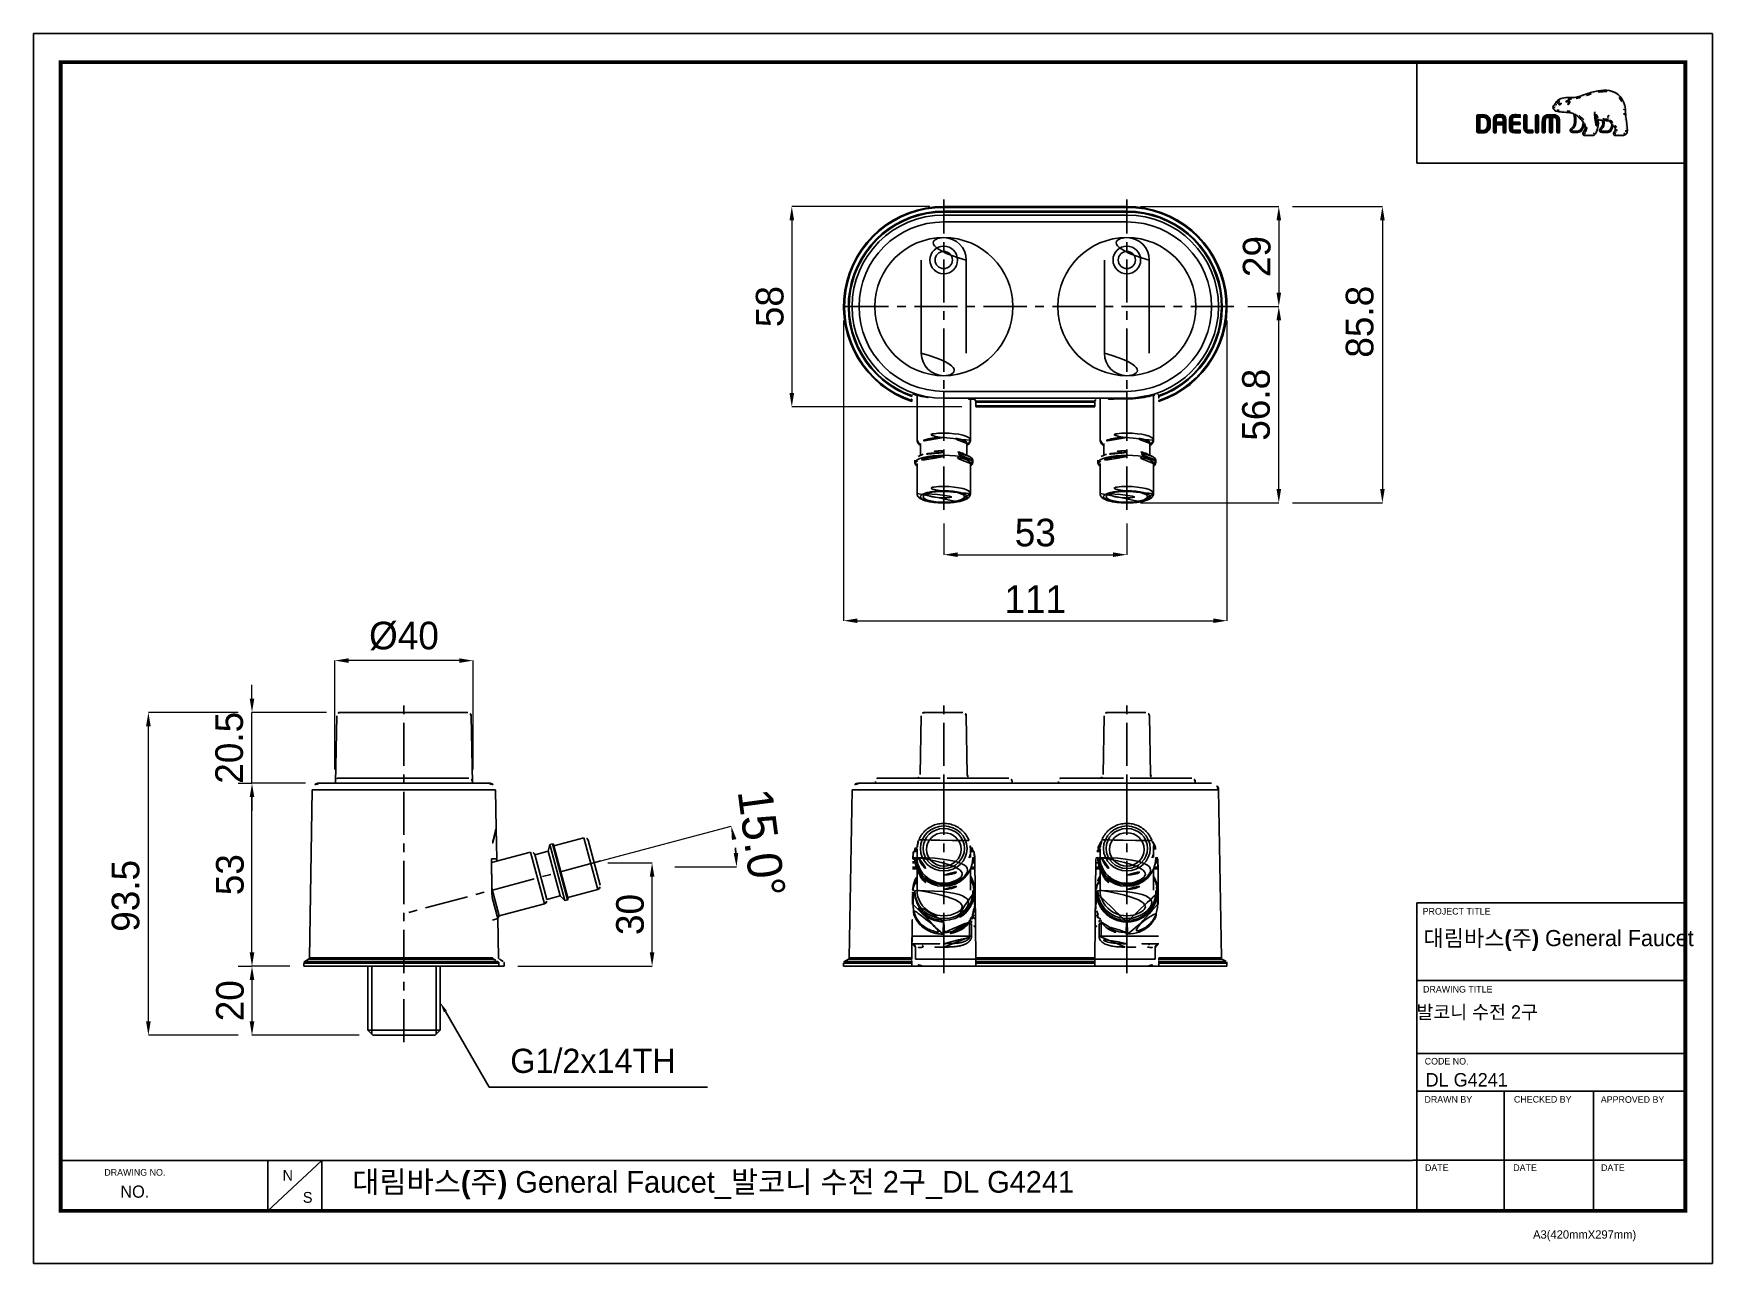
# Model space of a CAD drawing. Extents: x 16296679589 to 16296680075, y -37409616344 to -37409615988.
import ezdxf

# ---------------------------------------------------------------- set-up
doc = ezdxf.new("R2010")
doc.units = 0
doc.header["$LTSCALE"] = 10
doc.header["$MEASUREMENT"] = 0
doc.header["$PDMODE"] = 3
doc.header["$PDSIZE"] = -10
doc.linetypes.add('CENTER', pattern=[2, 1.25, -0.25, 0.25, -0.25])
doc.layers.get('0').update_dxf_attribs({"linetype": 'CONTINUOUS'})
doc.layers.get('DEFPOINTS').update_dxf_attribs({"linetype": 'CONTINUOUS'})
for name, color, linetype in [('1', 7, 'CONTINUOUS'), ('D', 2, 'CONTINUOUS'), ('W', 7, 'CONTINUOUS'), ('레이어 1', 7, 'CONTINUOUS')]:
    doc.layers.add(name, color=color, linetype=linetype)
doc.styles.add('Daelim Dimension', font='')
doc.styles.get('Daelim Dimension').set_extended_font_data('나눔고딕')
doc.dimstyles.new('DEFAULT', dxfattribs={"dimscale": 2, "dimtxt": 2, "dimasz": 2, "dimexe": 0, "dimexo": 2, "dimgap": 1, "dimtad": 1, "dimdec": 1, "dimzin": 9, "dimdsep": 46, "dimtxsty": 'Daelim Dimension', "dimcen": 0.5, "dimclrd": 252, "dimclre": 252, "dimclrt": 3, "dimadec": 1, "dimazin": 0, "dimtfac": 1, "dimtdec": 1, "dimtix": 1, "dimtmove": 0, "dimatfit": 3, "dimfxl": 1, "dimtolj": 1, "dimtzin": 1, "dimlwd": 9, "dimlwe": 9, "dimarcsym": 0})

msp = doc.modelspace()

# ---------------------------------------------------------------- texts
at = {"color": 5, "ltscale": 40, "style": 'Daelim Dimension'}
for s, height, p in [('PROJECT TITLE', 1.91819508, (16296679990.94265, -37409616243.19928)), ('DRAWING TITLE', 1.91819508, (16296679991.065639, -37409616265.775414)), ('CODE NO.', 1.9181951, (16296679991.546671, -37409616286.623817)), ('DRAWN BY', 1.9181951, (16296679991.471451, -37409616297.680748)), ('CHECKED BY', 1.9181951, (16296680017.38838, -37409616297.646729)), ('APPROVED BY', 1.91819508, (16296680042.523701, -37409616297.708687)), ('DRAWING NO.', 1.91819508, (16296679609.256599, -37409616318.810181)), ('DATE', 1.9181951, (16296679991.621269, -37409616317.450989)), ('DATE', 1.9181951, (16296680017.184401, -37409616317.450989)), ('DATE', 1.9181951, (16296680042.611919, -37409616317.450989)), ('A3(420mmX297mm)', 2.42097059, (16296680022.91901, -37409616337.046158))]:
    msp.add_text(s, height=height, dxfattribs=at).set_placement(p)
at = {"attachment_point": 1, "style": 'Daelim Dimension'}
for s, insert, char_height, width in [('{\\fPretendard Variable SemiBold|b0|i0|c129|p2;\\C7;대림바스(주)\\f나눔고딕|b0|i0|c129|p50; }General Faucet', (16296679991.19943, -37409616247.671288), 4.67018569, 75.06045175), (' 발코니 수전 2구', (16296679987.71102, -37409616269.468491), 3.898736, 65.61174065), ('DL G4241', (16296679991.81455, -37409616289.094421), 3.898736, 65.61174065), ('N', (16296679660.842291, -37409616317.124962), 3.139079, 4.38092522), ('NO.', (16296679613.87982, -37409616321.653954), 3.5314638, 22.15411356), ('S', (16296679666.73258, -37409616323.523209), 3.139079, 4.38092522)]:
    msp.add_mtext(s, dxfattribs=dict(at, insert=insert, char_height=char_height, width=width))
at = {"color": 7, "ltscale": 0.5, "insert": (16296679750.72353, -37409616285.594467), "char_height": 7, "attachment_point": 5, "style": 'Daelim Dimension'}
msp.add_mtext('\\A1;G1/2x14TH', dxfattribs=at)
at = {"color": 2, "insert": (16296679681.0434, -37409616317.472031), "char_height": 6.26582575, "width": 272.07198274, "attachment_point": 1, "style": 'Daelim Dimension'}
msp.add_mtext('{\\fPretendard Variable SemiBold|b0|i0|c129|p2;대림바스(주)} General Faucet_발코니 수전 2구_DL G4241', dxfattribs=at)

# ---------------------------------------------------------------- blocks, each defined once
blk = doc.blocks.new('*D36')
at = {"color": 5, "lineweight": 9, "transparency": 16777216}
for p, q in [((16296679755.0653, -37409616228.19121), (16296679767.84641, -37409616228.19121)), ((16296679767.84641, -37409616254.14389), (16296679767.84641, -37409616232.19121)), ((16296679729.00753, -37409616258.14389), (16296679767.84641, -37409616258.14389))]:
    blk.add_line(p, q, dxfattribs=at)
at = {"color": 5, "transparency": 16777216}
for points in [[(16296679767.17974, -37409616232.19121), (16296679768.51307, -37409616232.19121), (16296679767.84641, -37409616228.19121)], [(16296679767.17974, -37409616254.14389), (16296679768.51307, -37409616254.14389), (16296679767.84641, -37409616258.14389)]]:
    blk.add_solid(points, dxfattribs=at)
at = {"layer": 'DEFPOINTS', "color": 0, "transparency": 16777216}
for p in [(16296679751.0653, -37409616228.19121), (16296679767.84641, -37409616228.19121), (16296679725.00753, -37409616258.14389)]:
    blk.add_point(p, dxfattribs=at)
at = {"color": 7, "transparency": 16777216, "insert": (16296679761.4859, -37409616243.16755), "char_height": 8, "attachment_point": 5, "rotation": 90, "style": 'Daelim Dimension'}
blk.add_mtext('\\A1;30', dxfattribs=at)
blk = doc.blocks.new('*D37')
at = {"color": 5, "lineweight": 9, "transparency": 16777216}
for p, q in [((16296679667.47293, -37409616205.14389), (16296679652.00753, -37409616205.14389)), ((16296679652.00753, -37409616254.14389), (16296679652.00753, -37409616209.14389)), ((16296679663.00753, -37409616258.14389), (16296679652.00753, -37409616258.14389))]:
    blk.add_line(p, q, dxfattribs=at)
at = {"color": 5, "transparency": 16777216}
for points in [[(16296679651.34086, -37409616209.14389), (16296679652.6742, -37409616209.14389), (16296679652.00753, -37409616205.14389)], [(16296679651.34086, -37409616254.14389), (16296679652.6742, -37409616254.14389), (16296679652.00753, -37409616258.14389)]]:
    blk.add_solid(points, dxfattribs=at)
at = {"layer": 'DEFPOINTS', "color": 0, "transparency": 16777216}
for p in [(16296679652.00753, -37409616205.14389), (16296679671.47293, -37409616205.14389), (16296679667.00753, -37409616258.14389)]:
    blk.add_point(p, dxfattribs=at)
at = {"color": 7, "transparency": 16777216, "insert": (16296679645.64702, -37409616231.64389), "char_height": 8, "attachment_point": 5, "rotation": 90, "style": 'Daelim Dimension'}
blk.add_mtext('\\A1;53', dxfattribs=at)
blk = doc.blocks.new('*D38')
at = {"color": 5, "lineweight": 9, "transparency": 16777216}
for p, q in [((16296679652.00753, -37409616180.64389), (16296679652.00753, -37409616176.64389)), ((16296679673.53367, -37409616184.64389), (16296679652.00753, -37409616184.64389)), ((16296679652.00753, -37409616205.14389), (16296679652.00753, -37409616184.64389)), ((16296679648.00753, -37409616205.14389), (16296679652.00753, -37409616205.14389)), ((16296679652.00753, -37409616209.14389), (16296679652.00753, -37409616213.14389))]:
    blk.add_line(p, q, dxfattribs=at)
at = {"color": 5, "transparency": 16777216}
for points in [[(16296679651.34086, -37409616180.64389), (16296679652.6742, -37409616180.64389), (16296679652.00753, -37409616184.64389)], [(16296679651.34086, -37409616209.14389), (16296679652.6742, -37409616209.14389), (16296679652.00753, -37409616205.14389)]]:
    blk.add_solid(points, dxfattribs=at)
at = {"layer": 'DEFPOINTS', "color": 0, "transparency": 16777216}
for p in [(16296679652.00753, -37409616184.64389), (16296679677.53367, -37409616184.64389), (16296679652.00753, -37409616205.14389)]:
    blk.add_point(p, dxfattribs=at)
at = {"color": 7, "transparency": 16777216, "insert": (16296679645.44674, -37409616194.89389), "char_height": 8, "attachment_point": 5, "rotation": 90, "style": 'Daelim Dimension'}
blk.add_mtext('\\A1;20.5', dxfattribs=at)
blk = doc.blocks.new('*D39')
at = {"color": 5, "lineweight": 9, "transparency": 16777216}
for p, q in [((16296679648.00753, -37409616258.14389), (16296679652.00753, -37409616258.14389)), ((16296679652.00753, -37409616262.14389), (16296679652.00753, -37409616274.14389)), ((16296679683.00753, -37409616278.14389), (16296679652.00753, -37409616278.14389))]:
    blk.add_line(p, q, dxfattribs=at)
at = {"color": 5, "transparency": 16777216}
for points in [[(16296679651.34086, -37409616262.14389), (16296679652.6742, -37409616262.14389), (16296679652.00753, -37409616258.14389)], [(16296679651.34086, -37409616274.14389), (16296679652.6742, -37409616274.14389), (16296679652.00753, -37409616278.14389)]]:
    blk.add_solid(points, dxfattribs=at)
at = {"layer": 'DEFPOINTS', "color": 0, "transparency": 16777216}
for p in [(16296679652.00753, -37409616258.14389), (16296679652.00753, -37409616278.14389), (16296679687.00753, -37409616278.14389)]:
    blk.add_point(p, dxfattribs=at)
at = {"color": 7, "transparency": 16777216, "insert": (16296679645.66991, -37409616268.14389), "char_height": 8, "attachment_point": 5, "rotation": 90, "style": 'Daelim Dimension'}
blk.add_mtext('\\A1;20', dxfattribs=at)
blk = doc.blocks.new('*D40')
at = {"color": 5, "lineweight": 9, "transparency": 16777216}
for p, q in [((16296679648.00753, -37409616184.64389), (16296679622.00752, -37409616184.64389)), ((16296679622.00752, -37409616274.14389), (16296679622.00752, -37409616188.64389)), ((16296679648.00753, -37409616278.14389), (16296679622.00752, -37409616278.14389))]:
    blk.add_line(p, q, dxfattribs=at)
at = {"color": 5, "transparency": 16777216}
for points in [[(16296679621.34086, -37409616188.64389), (16296679622.67419, -37409616188.64389), (16296679622.00752, -37409616184.64389)], [(16296679621.34086, -37409616274.14389), (16296679622.67419, -37409616274.14389), (16296679622.00752, -37409616278.14389)]]:
    blk.add_solid(points, dxfattribs=at)
at = {"layer": 'DEFPOINTS', "color": 0, "transparency": 16777216}
for p in [(16296679622.00752, -37409616184.64389), (16296679652.00753, -37409616184.64389), (16296679652.00753, -37409616278.14389)]:
    blk.add_point(p, dxfattribs=at)
at = {"color": 7, "transparency": 16777216, "insert": (16296679615.44673, -37409616237.76869), "char_height": 8, "attachment_point": 5, "rotation": 90, "style": 'Daelim Dimension'}
blk.add_mtext('\\A1;93.5', dxfattribs=at)
blk = doc.blocks.new('*D41')
at = {"color": 5, "lineweight": 9, "transparency": 16777216}
for p, q in [((16296679940.30122, -37409616067.138351), (16296679949.30122, -37409616067.138351)), ((16296679949.30122, -37409616119.977226), (16296679949.30122, -37409616071.138351)), ((16296679909.30122, -37409616123.977226), (16296679949.30122, -37409616123.977226))]:
    blk.add_line(p, q, dxfattribs=at)
at = {"color": 5, "transparency": 16777216}
for points in [[(16296679948.63456, -37409616071.138351), (16296679949.96789, -37409616071.138351), (16296679949.30122, -37409616067.138351)], [(16296679948.63456, -37409616119.977226), (16296679949.96789, -37409616119.977226), (16296679949.30122, -37409616123.977226)]]:
    blk.add_solid(points, dxfattribs=at)
at = {"layer": 'DEFPOINTS', "color": 0, "transparency": 16777216}
for p in [(16296679936.30122, -37409616067.138351), (16296679949.30122, -37409616067.138351), (16296679905.30122, -37409616123.977226)]:
    blk.add_point(p, dxfattribs=at)
at = {"color": 7, "transparency": 16777216, "insert": (16296679942.740431, -37409616095.557793), "char_height": 8, "attachment_point": 5, "rotation": 90, "style": 'Daelim Dimension'}
blk.add_mtext('\\A1;56.8', dxfattribs=at)
blk = doc.blocks.new('*D42')
at = {"color": 5, "lineweight": 9, "transparency": 16777216}
for p, q in [((16296679909.30122, -37409616038.13835), (16296679949.30122, -37409616038.13835)), ((16296679949.30122, -37409616042.13835), (16296679949.30122, -37409616063.13835)), ((16296679945.30122, -37409616067.13835), (16296679949.30122, -37409616067.13835))]:
    blk.add_line(p, q, dxfattribs=at)
at = {"color": 5, "transparency": 16777216}
for points in [[(16296679948.63456, -37409616042.13835), (16296679949.96789, -37409616042.13835), (16296679949.30122, -37409616038.13835)], [(16296679948.63456, -37409616063.13835), (16296679949.96789, -37409616063.13835), (16296679949.30122, -37409616067.13835)]]:
    blk.add_solid(points, dxfattribs=at)
at = {"layer": 'DEFPOINTS', "color": 0, "transparency": 16777216}
for p in [(16296679905.30122, -37409616038.13835), (16296679949.30122, -37409616067.13835), (16296679949.30122, -37409616067.13835)]:
    blk.add_point(p, dxfattribs=at)
at = {"color": 7, "transparency": 16777216, "insert": (16296679942.94644, -37409616052.63835), "char_height": 8, "attachment_point": 5, "rotation": 90, "style": 'Daelim Dimension'}
blk.add_mtext('\\A1;29', dxfattribs=at)
blk = doc.blocks.new('*D43')
at = {"color": 5, "lineweight": 9, "transparency": 16777216}
for p, q in [((16296679953.30122, -37409616038.138351), (16296679979.30122, -37409616038.138351)), ((16296679979.30122, -37409616042.138351), (16296679979.30122, -37409616119.977226)), ((16296679953.30122, -37409616123.977226), (16296679979.30122, -37409616123.977226))]:
    blk.add_line(p, q, dxfattribs=at)
at = {"color": 5, "transparency": 16777216}
for points in [[(16296679978.63455, -37409616042.138351), (16296679979.96788, -37409616042.138351), (16296679979.30122, -37409616038.138351)], [(16296679978.63455, -37409616119.977226), (16296679979.96788, -37409616119.977226), (16296679979.30122, -37409616123.977226)]]:
    blk.add_solid(points, dxfattribs=at)
at = {"layer": 'DEFPOINTS', "color": 0, "transparency": 16777216}
for p in [(16296679949.30122, -37409616038.138351), (16296679949.30122, -37409616123.977226), (16296679979.30122, -37409616123.977226)]:
    blk.add_point(p, dxfattribs=at)
at = {"color": 7, "transparency": 16777216, "insert": (16296679972.740419, -37409616071.509918), "char_height": 8, "attachment_point": 5, "rotation": 90, "style": 'Daelim Dimension'}
blk.add_mtext('\\A1;85.8', dxfattribs=at)
blk = doc.blocks.new('*D44')
at = {"color": 5, "lineweight": 9, "transparency": 16777216}
for p, q in [((16296679823.30122, -37409616071.138351), (16296679823.30122, -37409616158.100273)), ((16296679934.30122, -37409616071.138351), (16296679934.30122, -37409616158.100273)), ((16296679827.30122, -37409616158.100273), (16296679930.30122, -37409616158.100273))]:
    blk.add_line(p, q, dxfattribs=at)
at = {"color": 5, "transparency": 16777216}
for points in [[(16296679827.30122, -37409616157.433601), (16296679827.30122, -37409616158.76693), (16296679823.30122, -37409616158.100273)], [(16296679930.30122, -37409616157.433601), (16296679930.30122, -37409616158.76693), (16296679934.30122, -37409616158.100273)]]:
    blk.add_solid(points, dxfattribs=at)
at = {"layer": 'DEFPOINTS', "color": 0, "transparency": 16777216}
for p in [(16296679823.30122, -37409616067.138351), (16296679934.30122, -37409616067.138351), (16296679934.30122, -37409616158.100273)]:
    blk.add_point(p, dxfattribs=at)
at = {"color": 7, "transparency": 16777216, "insert": (16296679878.80122, -37409616151.831306), "char_height": 8, "attachment_point": 5, "style": 'Daelim Dimension'}
blk.add_mtext('\\A1;111', dxfattribs=at)
blk = doc.blocks.new('*D45')
at = {"color": 5, "lineweight": 9, "transparency": 16777216}
for p, q in [((16296679852.30122, -37409616129.977226), (16296679852.30122, -37409616138.977226)), ((16296679905.30122, -37409616129.977226), (16296679905.30122, -37409616138.977226)), ((16296679856.30122, -37409616138.977226), (16296679901.30122, -37409616138.977226))]:
    blk.add_line(p, q, dxfattribs=at)
at = {"color": 5, "transparency": 16777216}
for points in [[(16296679856.30122, -37409616138.310562), (16296679856.30122, -37409616139.64389), (16296679852.30122, -37409616138.977226)], [(16296679901.30122, -37409616138.310562), (16296679901.30122, -37409616139.64389), (16296679905.30122, -37409616138.977226)]]:
    blk.add_solid(points, dxfattribs=at)
at = {"layer": 'DEFPOINTS', "color": 0, "transparency": 16777216}
for p in [(16296679852.30122, -37409616125.977226), (16296679905.30122, -37409616125.977226), (16296679905.30122, -37409616138.977226)]:
    blk.add_point(p, dxfattribs=at)
at = {"color": 7, "transparency": 16777216, "insert": (16296679878.80122, -37409616132.616707), "char_height": 8, "attachment_point": 5, "style": 'Daelim Dimension'}
blk.add_mtext('\\A1;53', dxfattribs=at)
blk = doc.blocks.new('*D46')
at = {"color": 5, "lineweight": 9, "transparency": 16777216}
for p, q in [((16296679848.30122, -37409616038.13835), (16296679808.30122, -37409616038.13835)), ((16296679808.30122, -37409616042.13835), (16296679808.30122, -37409616092.13835)), ((16296679857.56414, -37409616096.13835), (16296679808.30122, -37409616096.13835))]:
    blk.add_line(p, q, dxfattribs=at)
at = {"color": 5, "transparency": 16777216}
for points in [[(16296679807.63456, -37409616042.13835), (16296679808.96789, -37409616042.13835), (16296679808.30122, -37409616038.13835)], [(16296679807.63456, -37409616092.13835), (16296679808.96789, -37409616092.13835), (16296679808.30122, -37409616096.13835)]]:
    blk.add_solid(points, dxfattribs=at)
at = {"layer": 'DEFPOINTS', "color": 0, "transparency": 16777216}
for p in [(16296679852.30122, -37409616038.13835), (16296679808.30122, -37409616096.13835), (16296679861.56414, -37409616096.13835)]:
    blk.add_point(p, dxfattribs=at)
at = {"color": 7, "transparency": 16777216, "insert": (16296679801.94644, -37409616067.13835), "char_height": 8, "attachment_point": 5, "rotation": 90, "style": 'Daelim Dimension'}
blk.add_mtext('\\A1;58', dxfattribs=at)
blk = doc.blocks.new('*D47')
at = {"color": 5, "lineweight": 9, "transparency": 16777216}
for p, q in [((16296679676.00753, -37409616201.14389), (16296679676.00753, -37409616169.64389)), ((16296679712.00753, -37409616169.64389), (16296679680.00753, -37409616169.64389)), ((16296679716.00753, -37409616201.14389), (16296679716.00753, -37409616169.64389))]:
    blk.add_line(p, q, dxfattribs=at)
at = {"color": 5, "transparency": 16777216}
for points in [[(16296679680.00753, -37409616168.977226), (16296679680.00753, -37409616170.310547), (16296679676.00753, -37409616169.64389)], [(16296679712.00753, -37409616168.977226), (16296679712.00753, -37409616170.310547), (16296679716.00753, -37409616169.64389)]]:
    blk.add_solid(points, dxfattribs=at)
at = {"layer": 'DEFPOINTS', "color": 0, "transparency": 16777216}
for p in [(16296679676.00753, -37409616169.64389), (16296679676.00753, -37409616205.14389), (16296679716.00753, -37409616205.14389)]:
    blk.add_point(p, dxfattribs=at)
at = {"color": 7, "transparency": 16777216, "insert": (16296679696.00753, -37409616162.53373), "char_height": 8, "attachment_point": 5, "style": 'Daelim Dimension'}
blk.add_mtext('\\A1;{\\C256;Ø}40', dxfattribs=at)
blk = doc.blocks.new('*D48')
at = {"color": 5, "lineweight": 9, "ltscale": 0.5, "transparency": 16777216}
for p, q in [((16296679752.99715, -37409616227.673561), (16296679790.748131, -37409616217.558197)), ((16296679774.38747, -37409616229.381767), (16296679792.304741, -37409616229.381783))]:
    blk.add_line(p, q, dxfattribs=at)
blk.add_arc((16296679746.621969, -37409616229.381783), 45.682769, 5.01844762, 9.98156488, dxfattribs=at)
at = {"color": 5, "ltscale": 0.5, "transparency": 16777216}
for points in [[(16296679790.962379, -37409616221.607712), (16296679792.264151, -37409616221.319328), (16296679790.748131, -37409616217.558197)], [(16296679792.795641, -37409616225.356422), (16296679791.463591, -37409616225.414803), (16296679792.304741, -37409616229.381783)]]:
    blk.add_solid(points, dxfattribs=at)
at = {"layer": 'DEFPOINTS', "color": 0, "ltscale": 0.5, "transparency": 16777216}
for p in [(16296679792.130899, -37409616225.400261), (16296679749.13345, -37409616228.708817), (16296679749.22205, -37409616229.381767), (16296679770.38747, -37409616229.381767), (16296679675.04694, -37409616248.560257)]:
    blk.add_point(p, dxfattribs=at)
at = {"color": 7, "ltscale": 0.5, "transparency": 16777216, "insert": (16296679799.534849, -37409616222.415657), "char_height": 10, "attachment_point": 5, "rotation": 277.50000172, "style": 'Daelim Dimension'}
blk.add_mtext('\\A1;15.0°', dxfattribs=at)

# ---------------------------------------------------------------- dimensions: what is measured, and where the dimension line sits
for base, p1, p2, picture, middle in [((16296679808.30122, -37409616096.138351), (16296679852.30122, -37409616038.138351), (16296679861.56414, -37409616096.138351), '*D46', (16296679801.94644, -37409616067.138351)), ((16296679949.30122, -37409616067.138351), (16296679905.30122, -37409616038.138351), (16296679949.30122, -37409616067.138351), '*D42', (16296679942.94644, -37409616052.638351)), ((16296679949.30122, -37409616067.138351), (16296679905.30122, -37409616123.977226), (16296679936.30122, -37409616067.138351), '*D41', (16296679942.740431, -37409616095.557793)), ((16296679652.00753, -37409616184.64389), (16296679652.00753, -37409616205.14389), (16296679677.53367, -37409616184.64389), '*D38', (16296679645.446739, -37409616194.89389)), ((16296679652.00753, -37409616205.14389), (16296679667.00753, -37409616258.14389), (16296679671.472931, -37409616205.14389), '*D37', (16296679645.64702, -37409616231.64389)), ((16296679767.846411, -37409616228.191208), (16296679725.00753, -37409616258.14389), (16296679751.0653, -37409616228.191208), '*D36', (16296679761.485901, -37409616243.167549)), ((16296679652.00753, -37409616278.14389), (16296679652.00753, -37409616258.14389), (16296679687.00753, -37409616278.14389), '*D39', (16296679645.66991, -37409616268.14389))]:
    dim = msp.add_linear_dim(base=base, p1=p1, p2=p2, angle=90, dimstyle='DEFAULT', override={"dimtxt": 4, "dimclrd": 5, "dimclre": 5, "dimclrt": 7})
    dim.commit()
    dim.dimension.update_dxf_attribs({"geometry": picture, "text_midpoint": middle})
for base, p1, p2, picture, middle in [((16296679979.30122, -37409616123.977226), (16296679949.30122, -37409616038.138351), (16296679949.30122, -37409616123.977226), '*D43', (16296679979.30122, -37409616071.509918)), ((16296679622.007521, -37409616184.64389), (16296679652.00753, -37409616278.14389), (16296679652.00753, -37409616184.64389), '*D40', (16296679622.00753, -37409616237.768692))]:
    dim = msp.add_linear_dim(base=base, p1=p1, p2=p2, angle=90, dimstyle='DEFAULT', override={"dimtxt": 4, "dimclrd": 5, "dimclre": 5, "dimclrt": 7})
    dim.commit()
    dim.dimension.update_dxf_attribs({"geometry": picture, "text_midpoint": middle, "dimtype": 160})
for base, p1, p2, picture, middle in [((16296679934.30122, -37409616158.100273), (16296679823.30122, -37409616067.138351), (16296679934.30122, -37409616067.138351), '*D44', (16296679878.80122, -37409616151.831306)), ((16296679905.30122, -37409616138.977226), (16296679852.30122, -37409616125.977226), (16296679905.30122, -37409616125.977226), '*D45', (16296679878.80122, -37409616132.616707))]:
    dim = msp.add_linear_dim(base=base, p1=p1, p2=p2, dimstyle='DEFAULT', override={"dimtxt": 4, "dimclrd": 5, "dimclre": 5, "dimclrt": 7})
    dim.commit()
    dim.dimension.update_dxf_attribs({"geometry": picture, "text_midpoint": middle})
dim = msp.add_linear_dim(base=(16296679676.00753, -37409616169.64389), p1=(16296679716.00753, -37409616205.14389), p2=(16296679676.00753, -37409616205.14389), text='{\\C256;Ø}<>', dimstyle='DEFAULT', override={"dimtxt": 4, "dimclrd": 5, "dimclre": 5, "dimclrt": 7})
dim.commit()
dim.dimension.update_dxf_attribs({"geometry": '*D47', "text_midpoint": (16296679696.00753, -37409616162.53373)})
at = {"ltscale": 0.5}
dim = msp.add_angular_dim_2l(base=(16296679792.130899, -37409616225.400261), line1=((16296679749.13345, -37409616228.708839), (16296679675.04694, -37409616248.560257)), line2=((16296679749.22205, -37409616229.381783), (16296679770.38748, -37409616229.381783)), dimstyle='DEFAULT', override={"dimtxt": 5, "dimclrd": 5, "dimclre": 5, "dimclrt": 7}, dxfattribs=at)
dim.commit()
dim.dimension.update_dxf_attribs({"geometry": '*D48', "text_midpoint": (16296679799.534849, -37409616222.415657)})

# ---------------------------------------------------------------- hatches: boundary and pattern name
at = {"layer": '레이어 1'}
h = msp.add_hatch(color=5, dxfattribs=at)
h.dxf.hatch_style = 1
edge = h.paths.add_edge_path(flags=16)
edge.add_spline(control_points=[(16296680049.519091, -37409616016.901871), (16296680049.307261, -37409616017.136368), (16296680049.041059, -37409616017.138474), (16296680049.029539, -37409616017.138474), (16296680049.029539, -37409616017.138474), (16296680046.89712, -37409616017.138474), (16296680046.89712, -37409616017.138474), (16296680046.818769, -37409616017.138474), (16296680046.758909, -37409616017.11882), (16296680046.72014, -37409616017.080544), (16296680046.68778, -37409616017.048851), (16296680046.67206, -37409616017.000641), (16296680046.67206, -37409616016.940903), (16296680046.67206, -37409616016.820663), (16296680046.75984, -37409616016.710083), (16296680046.8531, -37409616016.592712), (16296680046.93956, -37409616016.481628), (16296680047.0217, -37409616016.376297), (16296680047.06768, -37409616016.246872), (16296680047.184401, -37409616015.932739), (16296680047.17247, -37409616015.597633), (16296680047.0331, -37409616015.302361), (16296680046.7813, -37409616014.768143), (16296680046.407709, -37409616014.348412), (16296680046.04562, -37409616013.942833), (16296680046.04562, -37409616013.942833), (16296680045.923, -37409616013.808167), (16296680045.923, -37409616013.806862), (16296680045.452311, -37409616013.282349), (16296680044.9659, -37409616012.739731), (16296680044.92753, -37409616012.004044), (16296680044.918751, -37409616011.858368), (16296680044.851419, -37409616011.770332), (16296680044.75775, -37409616011.774261), (16296680044.75775, -37409616011.774261), (16296680044.619801, -37409616011.840538), (16296680044.6168, -37409616011.840538), (16296680044.57946, -37409616011.881691), (16296680044.55863, -37409616011.942978), (16296680044.55863, -37409616012.013474), (16296680044.55863, -37409616012.013474), (16296680044.559811, -37409616012.038353), (16296680044.559811, -37409616012.03862), (16296680044.578671, -37409616012.30455), (16296680044.64208, -37409616012.565498), (16296680044.753559, -37409616012.836403), (16296680044.753559, -37409616012.836403), (16296680044.764441, -37409616012.863663), (16296680044.764441, -37409616012.863663), (16296680044.764441, -37409616012.863663), (16296680044.735609, -37409616012.8647), (16296680044.735609, -37409616012.8647), (16296680043.36665, -37409616012.918938), (16296680042.024561, -37409616012.660606), (16296680041.62986, -37409616012.565498), (16296680041.38645, -37409616011.586143), (16296680040.991631, -37409616010.936897), (16296680040.9746, -37409616010.909401), (16296680040.943939, -37409616010.858566), (16296680040.894951, -37409616010.819519), (16296680040.84778, -37409616010.805893), (16296680040.84778, -37409616010.805893), (16296680040.7325, -37409616010.823189), (16296680040.718361, -37409616010.825027), (16296680040.70867, -37409616010.839439), (16296680040.68849, -37409616010.866676), (16296680040.64395, -37409616010.92643), (16296680040.64395, -37409616010.92643), (16296680040.63846, -37409616010.974373), (16296680040.63846, -37409616010.974373), (16296680040.63846, -37409616010.974373), (16296680040.67486, -37409616011.103271), (16296680040.67486, -37409616011.103271), (16296680040.704729, -37409616011.154892), (16296680041.407669, -37409616012.386299), (16296680041.407669, -37409616014.01725), (16296680041.407669, -37409616015.023331), (16296680041.14332, -37409616015.972549), (16296680040.621941, -37409616016.838211), (16296680040.49736, -37409616017.045967), (16296680040.33322, -37409616017.138474), (16296680040.089041, -37409616017.138474), (16296680040.089041, -37409616017.138474), (16296680037.98699, -37409616017.138474), (16296680037.98699, -37409616017.138474), (16296680037.917311, -37409616017.138474), (16296680037.7719, -37409616017.089462), (16296680037.7719, -37409616016.9375), (16296680037.7719, -37409616016.853661), (16296680037.849581, -37409616016.71611), (16296680037.979019, -37409616016.571228), (16296680038.855, -37409616015.595802), (16296680038.349621, -37409616014.072258), (16296680037.50951, -37409616013.068542), (16296680036.69808, -37409616012.100449), (16296680035.3738, -37409616010.882141), (16296680033.67342, -37409616010.579529), (16296680033.07082, -37409616010.474213), (16296680032.080601, -37409616010.415527), (16296680031.280821, -37409616010.368088), (16296680031.280821, -37409616010.368088), (16296680030.472429, -37409616010.320152), (16296680030.472429, -37409616010.320152), (16296680030.05755, -37409616010.288437), (16296680029.371901, -37409616010.033257), (16296680029.16321, -37409616009.638153), (16296680029.07505, -37409616009.474403), (16296680029.085011, -37409616009.308311), (16296680029.19556, -37409616009.11731), (16296680029.265129, -37409616009.002037), (16296680029.36063, -37409616008.902992), (16296680029.480761, -37409616008.782471), (16296680029.613581, -37409616008.648071), (16296680029.750231, -37409616008.508942), (16296680029.856609, -37409616008.325539), (16296680029.856609, -37409616008.325539), (16296680029.887119, -37409616008.268173), (16296680029.887119, -37409616008.268173), (16296680030.293091, -37409616007.4916), (16296680031.129391, -37409616007.081558), (16296680032.37377, -37409616007.048553), (16296680032.37377, -37409616007.048553), (16296680033.075541, -37409616007.040703), (16296680033.075541, -37409616007.040703), (16296680033.846081, -37409616007.036774), (16296680034.72039, -37409616007.03231), (16296680035.43878, -37409616006.877731), (16296680036.447741, -37409616006.660797), (16296680037.45998, -37409616006.314949), (16296680038.353279, -37409616006.010513), (16296680038.353279, -37409616006.010513), (16296680038.38183, -37409616006.001091), (16296680038.38183, -37409616006.001091), (16296680039.486691, -37409616005.623283), (16296680040.62928, -37409616005.23262), (16296680041.79727, -37409616005.042419), (16296680043.666519, -37409616004.733002), (16296680046.233459, -37409616004.74321), (16296680047.84844, -37409616006.556259), (16296680048.594891, -37409616007.395691), (16296680049.054689, -37409616008.550079), (16296680049.21294, -37409616009.988197), (16296680049.21294, -37409616009.988197), (16296680049.20693, -37409616009.983482), (16296680049.20141, -37409616009.978523), (16296680049.214239, -37409616010.00705), (16296680049.226311, -37409616010.168457), (16296680049.29285, -37409616011.083359), (16296680049.311979, -37409616011.523262), (16296680049.332161, -37409616011.978088), (16296680049.44717, -37409616012.821999), (16296680049.44717, -37409616012.821999), (16296680049.7731, -37409616015.644257), (16296680049.7731, -37409616015.644257), (16296680049.7731, -37409616015.644257), (16296680049.79249, -37409616015.987228), (16296680049.79249, -37409616015.987228), (16296680049.79249, -37409616016.392288), (16296680049.70079, -37409616016.700127), (16296680049.519091, -37409616016.901871)], knot_values=[0, 0, 0, 0, 1, 1, 1, 2, 2, 2, 3, 3, 3, 4, 4, 4, 5, 5, 5, 6, 6, 6, 7, 7, 7, 8, 8, 8, 9, 9, 9, 10, 10, 10, 11, 11, 11, 12, 12, 12, 13, 13, 13, 14, 14, 14, 15, 15, 15, 16, 16, 16, 17, 17, 17, 18, 18, 18, 19, 19, 19, 20, 20, 20, 21, 21, 21, 22, 22, 22, 23, 23, 23, 24, 24, 24, 25, 25, 25, 26, 26, 26, 27, 27, 27, 28, 28, 28, 29, 29, 29, 30, 30, 30, 31, 31, 31, 32, 32, 32, 33, 33, 33, 34, 34, 34, 35, 35, 35, 36, 36, 36, 37, 37, 37, 38, 38, 38, 39, 39, 39, 40, 40, 40, 41, 41, 41, 42, 42, 42, 43, 43, 43, 44, 44, 44, 45, 45, 45, 46, 46, 46, 47, 47, 47, 48, 48, 48, 49, 49, 49, 50, 50, 50, 51, 51, 51, 52, 52, 52, 53, 53, 53, 53], degree=3, periodic=0)
edge = h.paths.add_edge_path(flags=16)
edge.add_spline(control_points=[(16296680044.58955, -37409616016.291931), (16296680044.58955, -37409616016.291931), (16296680042.849991, -37409616016.291931), (16296680042.849991, -37409616016.291931), (16296680042.72135, -37409616016.291931), (16296680042.619699, -37409616016.189232), (16296680042.619699, -37409616016.05822), (16296680042.619699, -37409616015.966789), (16296680042.69908, -37409616015.850456), (16296680042.774151, -37409616015.770554), (16296680043.127991, -37409616015.431793), (16296680043.489929, -37409616014.965431), (16296680043.489929, -37409616014.080116), (16296680043.489929, -37409616014.080116), (16296680043.467529, -37409616013.677948), (16296680043.467529, -37409616013.676392), (16296680043.467529, -37409616013.676392), (16296680043.403589, -37409616013.28521), (16296680043.403589, -37409616013.28521), (16296680043.403589, -37409616013.28521), (16296680043.399139, -37409616013.260567), (16296680043.399139, -37409616013.260567), (16296680043.399139, -37409616013.260567), (16296680043.42481, -37409616013.262421), (16296680043.42481, -37409616013.262421), (16296680043.74918, -37409616013.285728), (16296680044.380341, -37409616013.320847), (16296680044.982941, -37409616013.29229), (16296680045.13595, -37409616013.535683), (16296680045.38249, -37409616013.84877), (16296680045.742479, -37409616014.265877), (16296680045.725969, -37409616014.473396), (16296680045.5541, -37409616016.291931), (16296680044.58955, -37409616016.291931)], knot_values=[0, 0, 0, 0, 1, 1, 1, 2, 2, 2, 3, 3, 3, 4, 4, 4, 5, 5, 5, 6, 6, 6, 7, 7, 7, 8, 8, 8, 9, 9, 9, 10, 10, 10, 11, 11, 11, 11], degree=3, periodic=0)
edge = h.paths.add_edge_path(flags=16)
edge.add_spline(control_points=[(16296680035.860861, -37409616016.291931), (16296680035.860861, -37409616016.291931), (16296680034.333929, -37409616016.291931), (16296680034.333929, -37409616016.291931), (16296680034.219431, -37409616016.291931), (16296680034.096279, -37409616016.197609), (16296680034.096279, -37409616016.05822), (16296680034.096279, -37409616015.973618), (16296680034.16728, -37409616015.868797), (16296680034.296721, -37409616015.764778), (16296680034.68317, -37409616015.456932), (16296680035.26874, -37409616014.991089), (16296680035.33215, -37409616013.704933), (16296680035.33215, -37409616013.704933), (16296680035.340919, -37409616013.354111), (16296680035.340919, -37409616013.354111), (16296680035.340919, -37409616012.80706), (16296680035.215561, -37409616012.146568), (16296680035.096621, -37409616011.556267), (16296680035.096621, -37409616011.556267), (16296680035.077221, -37409616011.496033), (16296680035.077221, -37409616011.496033), (16296680035.077221, -37409616011.496033), (16296680035.12726, -37409616011.535057), (16296680035.12726, -37409616011.535057), (16296680035.354931, -37409616011.675217), (16296680036.60206, -37409616012.520432), (16296680037.48711, -37409616013.769142), (16296680037.41374, -37409616014.360199), (16296680037.080481, -37409616016.291931), (16296680035.860861, -37409616016.291931)], knot_values=[0, 0, 0, 0, 1, 1, 1, 2, 2, 2, 3, 3, 3, 4, 4, 4, 5, 5, 5, 6, 6, 6, 7, 7, 7, 8, 8, 8, 9, 9, 9, 10, 10, 10, 10], degree=3, periodic=0)
edge = h.paths.add_edge_path()
edge.add_spline(control_points=[(16296680050.2041, -37409616015.60157), (16296680050.20356, -37409616015.597633), (16296680049.87973, -37409616012.763313), (16296680049.87973, -37409616012.763313), (16296680049.759859, -37409616011.916267), (16296680049.742571, -37409616011.464569), (16296680049.72699, -37409616011.064247), (16296680049.72699, -37409616011.064247), (16296680049.64682, -37409616009.945229), (16296680049.64682, -37409616009.944443), (16296680049.476259, -37409616008.412804), (16296680048.98056, -37409616007.175621), (16296680048.1728, -37409616006.270943), (16296680046.427879, -37409616004.310371), (16296680043.703991, -37409616004.289673), (16296680041.725361, -37409616004.615868), (16296680040.5119, -37409616004.816566), (16296680039.35202, -37409616005.212463), (16296680038.23065, -37409616005.596024), (16296680038.23065, -37409616005.596024), (16296680038.19451, -37409616005.608849), (16296680038.19451, -37409616005.608849), (16296680037.31786, -37409616005.907791), (16296680036.32303, -37409616006.248154), (16296680035.346821, -37409616006.456146), (16296680034.6761, -37409616006.59948), (16296680033.83613, -37409616006.606033), (16296680033.09413, -37409616006.609962), (16296680033.09413, -37409616006.609962), (16296680032.359751, -37409616006.618874), (16296680032.359751, -37409616006.618874), (16296680030.94862, -37409616006.653717), (16296680029.987459, -37409616007.142357), (16296680029.50198, -37409616008.070618), (16296680029.50198, -37409616008.070618), (16296680029.480101, -37409616008.110687), (16296680029.480101, -37409616008.110687), (16296680029.399799, -37409616008.251404), (16296680029.28072, -37409616008.370872), (16296680029.17408, -37409616008.477783), (16296680029.05658, -37409616008.596199), (16296680028.924141, -37409616008.729027), (16296680028.823009, -37409616008.900887), (16296680028.72147, -37409616009.073036), (16296680028.670259, -37409616009.24752), (16296680028.670259, -37409616009.418869), (16296680028.670259, -37409616009.562973), (16296680028.706409, -37409616009.704453), (16296680028.778999, -37409616009.839638), (16296680029.078979, -37409616010.406097), (16296680029.934681, -37409616010.711838), (16296680030.445299, -37409616010.74826), (16296680030.445299, -37409616010.74826), (16296680031.19698, -37409616010.795433), (16296680031.21493, -37409616010.796997), (16296680031.96649, -37409616010.839439), (16296680032.99575, -37409616010.898911), (16296680033.596661, -37409616011.00502), (16296680033.948009, -37409616011.067123), (16296680034.34729, -37409616011.19313), (16296680034.715139, -37409616011.366333), (16296680034.741341, -37409616011.461693), (16296680034.932329, -37409616012.310837), (16296680034.932329, -37409616013.354637), (16296680034.932329, -37409616013.354637), (16296680034.92421, -37409616013.685822), (16296680034.92421, -37409616013.685822), (16296680034.868799, -37409616014.786484), (16296680034.38895, -37409616015.171089), (16296680034.03734, -37409616015.452477), (16296680034.001699, -37409616015.480522), (16296680033.68836, -37409616015.740677), (16296680033.665819, -37409616016.053772), (16296680033.649851, -37409616016.230888), (16296680033.700529, -37409616016.392288), (16296680033.80809, -37409616016.508347), (16296680033.924669, -37409616016.634109), (16296680034.101919, -37409616016.697762), (16296680034.333929, -37409616016.697762), (16296680034.333929, -37409616016.697762), (16296680035.860861, -37409616016.697762), (16296680035.860861, -37409616016.697762), (16296680037.003719, -37409616016.697762), (16296680037.569111, -37409616015.467163), (16296680037.74111, -37409616014.314346), (16296680037.74111, -37409616014.314346), (16296680037.74465, -37409616014.152184), (16296680037.74465, -37409616014.152184), (16296680037.74465, -37409616014.152184), (16296680037.791821, -37409616014.233383), (16296680037.791821, -37409616014.233383), (16296680037.938391, -37409616014.559578), (16296680038.026569, -37409616014.94944), (16296680038.026569, -37409616015.243134), (16296680038.026569, -37409616015.655273), (16296680037.89897, -37409616016.015266), (16296680037.65661, -37409616016.283539), (16296680037.59544, -37409616016.344078), (16296680037.28982, -37409616016.660828), (16296680037.28982, -37409616016.977074), (16296680037.28982, -37409616016.977074), (16296680037.29257, -37409616017.029213), (16296680037.29257, -37409616017.029213), (16296680037.33593, -37409616017.402817), (16296680037.638269, -37409616017.56971), (16296680037.91914, -37409616017.56971), (16296680037.91914, -37409616017.56971), (16296680040.089041, -37409616017.56971), (16296680040.089041, -37409616017.56971), (16296680040.480721, -37409616017.56971), (16296680040.792891, -37409616017.393372), (16296680040.99345, -37409616017.060654), (16296680041.545641, -37409616016.143913), (16296680041.825439, -37409616015.1483), (16296680041.825439, -37409616014.102386), (16296680041.825439, -37409616013.77594), (16296680041.794661, -37409616013.427483), (16296680041.7344, -37409616013.065918), (16296680041.7344, -37409616013.065918), (16296680041.72916, -37409616013.037086), (16296680041.72916, -37409616013.037086), (16296680041.72916, -37409616013.037086), (16296680041.757971, -37409616013.043121), (16296680041.757971, -37409616013.043121), (16296680042.019051, -37409616013.093689), (16296680042.439039, -37409616013.166527), (16296680042.958059, -37409616013.222588), (16296680042.958059, -37409616013.222588), (16296680042.973141, -37409616013.224426), (16296680042.973141, -37409616013.224426), (16296680042.973141, -37409616013.224426), (16296680043.042959, -37409616013.622147), (16296680043.042959, -37409616013.622147), (16296680043.042959, -37409616013.622147), (16296680043.058281, -37409616013.716461), (16296680043.058281, -37409616013.718033), (16296680043.058281, -37409616013.718033), (16296680043.078979, -37409616014.069908), (16296680043.078979, -37409616014.069908), (16296680043.078979, -37409616014.914337), (16296680042.6954, -37409616015.281662), (16296680042.48922, -37409616015.478683), (16296680042.48633, -37409616015.481308), (16296680042.19866, -37409616015.773689), (16296680042.16748, -37409616016.033073), (16296680042.16748, -37409616016.033073), (16296680042.15753, -37409616016.112732), (16296680042.15753, -37409616016.112732), (16296680042.15753, -37409616016.194206), (16296680042.17848, -37409616016.354027), (16296680042.321011, -37409616016.501282), (16296680042.44651, -37409616016.632019), (16296680042.640791, -37409616016.697762), (16296680042.89912, -37409616016.697762), (16296680042.89912, -37409616016.697762), (16296680044.58955, -37409616016.697762), (16296680044.58955, -37409616016.697762), (16296680045.616199, -37409616016.697762), (16296680045.92523, -37409616015.392487), (16296680046.049801, -37409616014.660973), (16296680046.049801, -37409616014.660973), (16296680046.05558, -37409616014.585533), (16296680046.05558, -37409616014.585533), (16296680046.05558, -37409616014.585533), (16296680046.09618, -37409616014.6408), (16296680046.09618, -37409616014.6408), (16296680046.332911, -37409616014.943153), (16296680046.540541, -37409616015.279297), (16296680046.64048, -37409616015.488388), (16296680046.69301, -37409616015.597107), (16296680046.72131, -37409616015.717903), (16296680046.72131, -37409616015.838943), (16296680046.72131, -37409616015.838943), (16296680046.68306, -37409616016.083641), (16296680046.68306, -37409616016.083641), (16296680046.643499, -37409616016.216476), (16296680046.552851, -37409616016.338829), (16296680046.464161, -37409616016.45726), (16296680046.33407, -37409616016.626251), (16296680046.199921, -37409616016.801521), (16296680046.199921, -37409616017.014267), (16296680046.199921, -37409616017.014267), (16296680046.212509, -37409616017.131393), (16296680046.212509, -37409616017.131393), (16296680046.27433, -37409616017.413834), (16296680046.503201, -37409616017.56971), (16296680046.85651, -37409616017.56971), (16296680046.85651, -37409616017.56971), (16296680049.0285, -37409616017.56971), (16296680049.0285, -37409616017.56971), (16296680049.07617, -37409616017.56971), (16296680049.50062, -37409616017.559227), (16296680049.83309, -37409616017.199501), (16296680050.09849, -37409616016.912086), (16296680050.227409, -37409616016.516983), (16296680050.227409, -37409616015.992462), (16296680050.227409, -37409616015.992462), (16296680050.20435, -37409616015.603401), (16296680050.2041, -37409616015.60157)], knot_values=[0, 0, 0, 0, 1, 1, 1, 2, 2, 2, 3, 3, 3, 4, 4, 4, 5, 5, 5, 6, 6, 6, 7, 7, 7, 8, 8, 8, 9, 9, 9, 10, 10, 10, 11, 11, 11, 12, 12, 12, 13, 13, 13, 14, 14, 14, 15, 15, 15, 16, 16, 16, 17, 17, 17, 18, 18, 18, 19, 19, 19, 20, 20, 20, 21, 21, 21, 22, 22, 22, 23, 23, 23, 24, 24, 24, 25, 25, 25, 26, 26, 26, 27, 27, 27, 28, 28, 28, 29, 29, 29, 30, 30, 30, 31, 31, 31, 32, 32, 32, 33, 33, 33, 34, 34, 34, 35, 35, 35, 36, 36, 36, 37, 37, 37, 38, 38, 38, 39, 39, 39, 40, 40, 40, 41, 41, 41, 42, 42, 42, 43, 43, 43, 44, 44, 44, 45, 45, 45, 46, 46, 46, 47, 47, 47, 48, 48, 48, 49, 49, 49, 50, 50, 50, 51, 51, 51, 52, 52, 52, 53, 53, 53, 54, 54, 54, 55, 55, 55, 56, 56, 56, 57, 57, 57, 58, 58, 58, 59, 59, 59, 60, 60, 60, 61, 61, 61, 62, 62, 62, 63, 63, 63, 64, 64, 64, 65, 65, 65, 66, 66, 66, 66], degree=3, periodic=0)
edge = h.paths.add_edge_path(flags=0)
edge.add_spline(control_points=[(16296680030.40836, -37409616008.271568), (16296680030.40836, -37409616008.271568), (16296680030.72434, -37409616008.128777), (16296680031.11577, -37409616008.279694), (16296680031.11577, -37409616008.279694), (16296680031.16424, -37409616008.300377), (16296680031.101101, -37409616008.389732), (16296680030.91049, -37409616008.645973), (16296680030.722639, -37409616008.701263), (16296680030.722639, -37409616008.701263), (16296680030.722639, -37409616008.701263), (16296680030.586531, -37409616008.749199), (16296680030.510031, -37409616008.656448), (16296680030.35545, -37409616008.475151), (16296680030.35074, -37409616008.369568), (16296680030.35074, -37409616008.369568), (16296680030.35074, -37409616008.369568), (16296680030.334749, -37409616008.291222), (16296680030.40836, -37409616008.271568)], knot_values=[0, 0, 0, 0, 1, 1, 1, 2, 2, 2, 3, 3, 3, 4, 4, 4, 5, 5, 5, 6, 6, 6, 6], degree=3, periodic=0)
edge = h.paths.add_edge_path(flags=0)
edge.add_spline(control_points=[(16296680032.4935, -37409616007.69046), (16296680032.446211, -37409616007.742073), (16296680032.442539, -37409616007.828011), (16296680032.4935, -37409616007.873329), (16296680032.54224, -37409616007.917351), (16296680032.62672, -37409616007.905823), (16296680032.673889, -37409616007.853951), (16296680032.699039, -37409616007.828011), (16296680032.958429, -37409616007.520157), (16296680033.182171, -37409616007.677612), (16296680033.26391, -37409616007.736313), (16296680033.29771, -37409616007.819633), (16296680033.285669, -37409616007.927299), (16296680033.266541, -37409616008.099953), (16296680033.1168, -37409616008.295937), (16296680033.01214, -37409616008.363007), (16296680032.953581, -37409616008.398643), (16296680032.91493, -37409616008.475151), (16296680032.942699, -37409616008.536987), (16296680032.970209, -37409616008.598549), (16296680033.04855, -37409616008.616913), (16296680033.111429, -37409616008.587547), (16296680033.29875, -37409616008.49794), (16296680033.53496, -37409616008.198738), (16296680033.56732, -37409616007.919708), (16296680033.588791, -37409616007.725304), (16296680033.501539, -37409616007.566528), (16296680033.34618, -37409616007.459389), (16296680033.01214, -37409616007.222267), (16296680032.633539, -37409616007.539543), (16296680032.4935, -37409616007.69046)], knot_values=[0, 0, 0, 0, 1, 1, 1, 2, 2, 2, 3, 3, 3, 4, 4, 4, 5, 5, 5, 6, 6, 6, 7, 7, 7, 8, 8, 8, 9, 9, 9, 10, 10, 10, 10], degree=3, periodic=0)
edge = h.paths.add_edge_path(flags=0)
edge.add_spline(control_points=[(16296680032.45079, -37409616007.921806), (16296680032.45079, -37409616007.921806), (16296680032.45079, -37409616007.921806), (16296680032.45079, -37409616007.921806), (16296680032.45079, -37409616007.921806), (16296680032.45079, -37409616007.921806), (16296680032.45079, -37409616007.921806)], knot_values=[0, 0, 0, 0, 1, 1, 1, 2, 2, 2, 2], degree=3, periodic=0)
h = msp.add_hatch(color=5, dxfattribs=at)
h.dxf.hatch_style = 2
edge = h.paths.add_edge_path()
edge.add_spline(control_points=[(16296680032.4935, -37409616007.69046), (16296680032.446211, -37409616007.742073), (16296680032.442539, -37409616007.828011), (16296680032.4935, -37409616007.873329), (16296680032.54224, -37409616007.917351), (16296680032.62672, -37409616007.905823), (16296680032.673889, -37409616007.853951), (16296680032.699039, -37409616007.828011), (16296680032.958429, -37409616007.520157), (16296680033.182171, -37409616007.677612), (16296680033.26391, -37409616007.736313), (16296680033.29771, -37409616007.819633), (16296680033.285669, -37409616007.927299), (16296680033.266541, -37409616008.099953), (16296680033.1168, -37409616008.295937), (16296680033.01214, -37409616008.363007), (16296680032.953581, -37409616008.398643), (16296680032.91493, -37409616008.475151), (16296680032.942699, -37409616008.536987), (16296680032.970209, -37409616008.598549), (16296680033.04855, -37409616008.616913), (16296680033.111429, -37409616008.587547), (16296680033.29875, -37409616008.49794), (16296680033.53496, -37409616008.198738), (16296680033.56732, -37409616007.919708), (16296680033.588791, -37409616007.725304), (16296680033.501539, -37409616007.566528), (16296680033.34618, -37409616007.459389), (16296680033.01214, -37409616007.222267), (16296680032.633539, -37409616007.539543), (16296680032.4935, -37409616007.69046)], knot_values=[0, 0, 0, 0, 1, 1, 1, 2, 2, 2, 3, 3, 3, 4, 4, 4, 5, 5, 5, 6, 6, 6, 7, 7, 7, 8, 8, 8, 9, 9, 9, 10, 10, 10, 10], degree=3, periodic=0)
h = msp.add_hatch(color=5, dxfattribs=at)
h.dxf.hatch_style = 2
edge = h.paths.add_edge_path()
edge.add_spline(control_points=[(16296680009.68445, -37409616014.634781), (16296680009.68445, -37409616015.625664), (16296680009.23237, -37409616016.10775), (16296680008.30188, -37409616016.10775), (16296680008.30188, -37409616016.10775), (16296680007.66527, -37409616016.095963), (16296680007.499359, -37409616016.093079), (16296680007.499359, -37409616016.093079), (16296680007.499359, -37409616012.2938), (16296680007.499359, -37409616012.2938), (16296680007.82909, -37409616012.261063), (16296680008.29768, -37409616012.255562), (16296680008.30234, -37409616012.255562), (16296680009.258051, -37409616012.255562), (16296680009.68445, -37409616012.709587), (16296680009.68445, -37409616013.727219), (16296680009.68445, -37409616013.727219), (16296680009.68445, -37409616014.634781), (16296680009.68445, -37409616014.634781)], knot_values=[0, 0, 0, 0, 1, 1, 1, 2, 2, 2, 3, 3, 3, 4, 4, 4, 5, 5, 5, 6, 6, 6, 6], degree=3, periodic=0)
edge = h.paths.add_edge_path()
edge.add_spline(control_points=[(16296680008.30188, -37409616011.541862), (16296680007.785339, -37409616011.541862), (16296680007.115259, -37409616011.57357), (16296680006.895519, -37409616011.608917), (16296680006.758101, -37409616011.631989), (16296680006.67, -37409616011.734703), (16296680006.67, -37409616011.870407), (16296680006.67, -37409616011.870407), (16296680006.67, -37409616016.492363), (16296680006.67, -37409616016.492363), (16296680006.67, -37409616016.634628), (16296680006.758949, -37409616016.734734), (16296680006.902201, -37409616016.754623), (16296680007.110029, -37409616016.7892), (16296680007.777941, -37409616016.820663), (16296680008.30188, -37409616016.820663), (16296680009.74419, -37409616016.820663), (16296680010.50622, -37409616016.064522), (16296680010.50622, -37409616014.634781), (16296680010.50622, -37409616014.634781), (16296680010.50622, -37409616013.727219), (16296680010.50622, -37409616013.727219), (16296680010.50622, -37409616012.297493), (16296680009.74419, -37409616011.541862), (16296680008.30188, -37409616011.541862)], knot_values=[0, 0, 0, 0, 1, 1, 1, 2, 2, 2, 3, 3, 3, 4, 4, 4, 5, 5, 5, 6, 6, 6, 7, 7, 7, 8, 8, 8, 8], degree=3, periodic=0)
h = msp.add_hatch(color=5, dxfattribs=at)
h.dxf.hatch_style = 2
edge = h.paths.add_edge_path()
edge.add_spline(control_points=[(16296680014.225969, -37409616013.721687), (16296680014.225969, -37409616013.721687), (16296680012.281139, -37409616013.721687), (16296680012.281139, -37409616013.721687), (16296680012.281139, -37409616013.649406), (16296680012.281139, -37409616013.028183), (16296680012.281139, -37409616013.028183), (16296680012.281139, -37409616012.37973), (16296680012.4739, -37409616012.269699), (16296680013.05221, -37409616012.269699), (16296680013.05221, -37409616012.269699), (16296680013.45549, -37409616012.269699), (16296680013.45549, -37409616012.269699), (16296680014.03347, -37409616012.269699), (16296680014.225969, -37409616012.37973), (16296680014.225969, -37409616013.028183), (16296680014.225969, -37409616013.028183), (16296680014.225969, -37409616013.649406), (16296680014.225969, -37409616013.721687)], knot_values=[0, 0, 0, 0, 1, 1, 1, 2, 2, 2, 3, 3, 3, 4, 4, 4, 5, 5, 5, 6, 6, 6, 6], degree=3, periodic=0)
edge = h.paths.add_edge_path()
edge.add_spline(control_points=[(16296680013.45549, -37409616011.541862), (16296680013.45549, -37409616011.541862), (16296680013.05221, -37409616011.541862), (16296680013.05221, -37409616011.541862), (16296680011.9505, -37409616011.541862), (16296680011.459299, -37409616012.000107), (16296680011.459299, -37409616013.028183), (16296680011.459299, -37409616013.028183), (16296680011.459299, -37409616016.545303), (16296680011.459299, -37409616016.545303), (16296680011.459299, -37409616016.668961), (16296680011.55979, -37409616016.77375), (16296680011.6784, -37409616016.77375), (16296680011.6784, -37409616016.77375), (16296680012.06315, -37409616016.77375), (16296680012.06315, -37409616016.77375), (16296680012.19952, -37409616016.77375), (16296680012.281139, -37409616016.657944), (16296680012.281139, -37409616016.545303), (16296680012.281139, -37409616016.545303), (16296680012.281139, -37409616014.524223), (16296680012.281139, -37409616014.445351), (16296680012.281139, -37409616014.445351), (16296680014.225969, -37409616014.445351), (16296680014.225969, -37409616014.445351), (16296680014.225969, -37409616014.524223), (16296680014.225969, -37409616016.545303), (16296680014.225969, -37409616016.545303), (16296680014.225969, -37409616016.671303), (16296680014.325331, -37409616016.77375), (16296680014.44775, -37409616016.77375), (16296680014.44775, -37409616016.77375), (16296680014.827789, -37409616016.77375), (16296680014.827789, -37409616016.77375), (16296680014.96102, -37409616016.77375), (16296680015.05068, -37409616016.655586), (16296680015.05068, -37409616016.545303), (16296680015.05068, -37409616016.545303), (16296680015.05068, -37409616013.028183), (16296680015.05068, -37409616013.028183), (16296680015.05068, -37409616012.000107), (16296680014.558519, -37409616011.541862), (16296680013.45549, -37409616011.541862)], knot_values=[0, 0, 0, 0, 1, 1, 1, 2, 2, 2, 3, 3, 3, 4, 4, 4, 5, 5, 5, 6, 6, 6, 7, 7, 7, 8, 8, 8, 9, 9, 9, 10, 10, 10, 11, 11, 11, 12, 12, 12, 13, 13, 13, 14, 14, 14, 14], degree=3, periodic=0)
h = msp.add_hatch(color=5, dxfattribs=at)
h.dxf.hatch_style = 2
edge = h.paths.add_edge_path()
edge.add_spline(control_points=[(16296680016.09586, -37409616012.885933), (16296680016.09586, -37409616012.885933), (16296680016.09586, -37409616015.475029), (16296680016.09586, -37409616015.475029), (16296680016.09586, -37409616016.380753), (16296680016.61319, -37409616016.820663), (16296680017.677691, -37409616016.820663), (16296680018.147591, -37409616016.820663), (16296680018.78713, -37409616016.812019), (16296680019.04285, -37409616016.788162), (16296680019.039181, -37409616016.788162), (16296680019.166849, -37409616016.775841), (16296680019.166849, -37409616016.775841), (16296680019.166849, -37409616016.775841), (16296680019.203791, -37409616016.772186), (16296680019.203791, -37409616016.772186), (16296680019.203791, -37409616016.772186), (16296680019.203791, -37409616016.079453), (16296680019.203791, -37409616016.079453), (16296680019.203791, -37409616016.079453), (16296680017.683531, -37409616016.079453), (16296680017.683531, -37409616016.079453), (16296680016.921881, -37409616016.079453), (16296680016.921881, -37409616015.864609), (16296680016.921881, -37409616015.475029), (16296680016.921881, -37409616015.475029), (16296680016.921881, -37409616014.515556), (16296680016.921881, -37409616014.440628), (16296680017.000151, -37409616014.440628), (16296680018.965429, -37409616014.440628), (16296680018.965429, -37409616014.440628), (16296680019.094139, -37409616014.440628), (16296680019.198999, -37409616014.338463), (16296680019.198999, -37409616014.212708), (16296680019.198999, -37409616014.212708), (16296680019.198999, -37409616013.955933), (16296680019.198999, -37409616013.955933), (16296680019.198999, -37409616013.829399), (16296680019.094139, -37409616013.726952), (16296680018.965429, -37409616013.726952), (16296680018.965429, -37409616013.726952), (16296680017.000151, -37409616013.726952), (16296680016.921881, -37409616013.726952), (16296680016.921881, -37409616013.652542), (16296680016.921881, -37409616012.885933), (16296680016.921881, -37409616012.885933), (16296680016.921881, -37409616012.496849), (16296680016.921881, -37409616012.282539), (16296680017.683531, -37409616012.282539), (16296680017.683531, -37409616012.282539), (16296680019.203199, -37409616012.288567), (16296680019.203199, -37409616012.288567), (16296680019.203199, -37409616012.288567), (16296680019.203199, -37409616011.600021), (16296680019.203199, -37409616011.600021), (16296680019.203199, -37409616011.600021), (16296680019.042, -37409616011.582733), (16296680019.042, -37409616011.582733), (16296680018.74299, -37409616011.555748), (16296680018.05747, -37409616011.541862), (16296680017.677691, -37409616011.541862), (16296680016.61319, -37409616011.541862), (16296680016.09586, -37409616011.981232), (16296680016.09586, -37409616012.885933)], knot_values=[0, 0, 0, 0, 1, 1, 1, 2, 2, 2, 3, 3, 3, 4, 4, 4, 5, 5, 5, 6, 6, 6, 7, 7, 7, 8, 8, 8, 9, 9, 9, 10, 10, 10, 11, 11, 11, 12, 12, 12, 13, 13, 13, 14, 14, 14, 15, 15, 15, 16, 16, 16, 17, 17, 17, 18, 18, 18, 19, 19, 19, 20, 20, 20, 21, 21, 21, 21], degree=3, periodic=0)
h = msp.add_hatch(color=5, dxfattribs=at)
h.dxf.hatch_style = 2
edge = h.paths.add_edge_path()
edge.add_spline(control_points=[(16296680020.523609, -37409616011.588783), (16296680020.39641, -37409616011.588783), (16296680020.288601, -37409616011.693832), (16296680020.288601, -37409616011.818527), (16296680020.288601, -37409616011.818527), (16296680020.288601, -37409616015.475029), (16296680020.288601, -37409616015.475029), (16296680020.288601, -37409616016.667381), (16296680021.102369, -37409616016.820663), (16296680021.81081, -37409616016.820663), (16296680022.33062, -37409616016.820663), (16296680022.463989, -37409616016.79863), (16296680022.617901, -37409616016.772957), (16296680022.617901, -37409616016.772957), (16296680022.707649, -37409616016.75882), (16296680022.707649, -37409616016.75882), (16296680022.706341, -37409616016.759354), (16296680022.82646, -37409616016.744423), (16296680022.82646, -37409616016.744423), (16296680022.82646, -37409616016.744423), (16296680022.862101, -37409616016.739693), (16296680022.862101, -37409616016.739693), (16296680022.862101, -37409616016.739693), (16296680022.862101, -37409616016.079453), (16296680022.862101, -37409616016.079453), (16296680022.862101, -37409616016.079453), (16296680021.81868, -37409616016.079453), (16296680021.81868, -37409616016.079453), (16296680021.11285, -37409616016.079453), (16296680021.11285, -37409616015.813004), (16296680021.11285, -37409616015.554413), (16296680021.11285, -37409616015.554413), (16296680021.11285, -37409616011.818527), (16296680021.11285, -37409616011.818527), (16296680021.11285, -37409616011.693832), (16296680021.005951, -37409616011.588783), (16296680020.879141, -37409616011.588783), (16296680020.879141, -37409616011.588783), (16296680020.523609, -37409616011.588783), (16296680020.523609, -37409616011.588783)], knot_values=[0, 0, 0, 0, 1, 1, 1, 2, 2, 2, 3, 3, 3, 4, 4, 4, 5, 5, 5, 6, 6, 6, 7, 7, 7, 8, 8, 8, 9, 9, 9, 10, 10, 10, 11, 11, 11, 12, 12, 12, 13, 13, 13, 13], degree=3, periodic=0)
h = msp.add_hatch(color=5, dxfattribs=at)
h.dxf.hatch_style = 2
edge = h.paths.add_edge_path()
edge.add_spline(control_points=[(16296680023.882191, -37409616011.588783), (16296680023.744909, -37409616011.588783), (16296680023.662901, -37409616011.702209), (16296680023.662901, -37409616011.811729), (16296680023.662901, -37409616011.811729), (16296680023.662901, -37409616016.545303), (16296680023.662901, -37409616016.545303), (16296680023.662901, -37409616016.671303), (16296680023.761419, -37409616016.77375), (16296680023.882191, -37409616016.77375), (16296680023.882191, -37409616016.77375), (16296680024.266279, -37409616016.77375), (16296680024.266279, -37409616016.77375), (16296680024.403839, -37409616016.77375), (16296680024.485979, -37409616016.657944), (16296680024.485979, -37409616016.545303), (16296680024.485979, -37409616016.545303), (16296680024.485979, -37409616011.811729), (16296680024.485979, -37409616011.811729), (16296680024.485979, -37409616011.686737), (16296680024.3897, -37409616011.588783), (16296680024.266279, -37409616011.588783), (16296680024.266279, -37409616011.588783), (16296680023.882191, -37409616011.588783), (16296680023.882191, -37409616011.588783)], knot_values=[0, 0, 0, 0, 1, 1, 1, 2, 2, 2, 3, 3, 3, 4, 4, 4, 5, 5, 5, 6, 6, 6, 7, 7, 7, 8, 8, 8, 8], degree=3, periodic=0)
h = msp.add_hatch(color=5, dxfattribs=at)
h.dxf.hatch_style = 2
edge = h.paths.add_edge_path()
edge.add_spline(control_points=[(16296680025.593069, -37409616013.631844), (16296680025.593069, -37409616013.631844), (16296680025.593069, -37409616016.545303), (16296680025.593069, -37409616016.545303), (16296680025.593069, -37409616016.671303), (16296680025.692089, -37409616016.77375), (16296680025.813669, -37409616016.77375), (16296680025.813669, -37409616016.77375), (16296680026.20352, -37409616016.77375), (16296680026.20352, -37409616016.77375), (16296680026.34107, -37409616016.77375), (16296680026.42334, -37409616016.657944), (16296680026.42334, -37409616016.545303), (16296680026.42334, -37409616016.545303), (16296680026.42334, -37409616013.703888), (16296680026.42334, -37409616013.703888), (16296680026.42334, -37409616012.450996), (16296680026.63582, -37409616012.329178), (16296680027.695351, -37409616012.326286), (16296680027.695351, -37409616012.40332), (16296680027.695351, -37409616016.545303), (16296680027.695351, -37409616016.545303), (16296680027.695351, -37409616016.676033), (16296680027.789419, -37409616016.77375), (16296680027.914129, -37409616016.77375), (16296680027.914129, -37409616016.77375), (16296680028.297171, -37409616016.77375), (16296680028.297171, -37409616016.77375), (16296680028.434191, -37409616016.77375), (16296680028.516211, -37409616016.657944), (16296680028.516211, -37409616016.545303), (16296680028.516211, -37409616016.545303), (16296680028.516211, -37409616012.416161), (16296680028.516211, -37409616012.334419), (16296680029.011909, -37409616012.336243), (16296680029.360109, -37409616012.377113), (16296680029.54862, -37409616012.565498), (16296680029.74721, -37409616012.763817), (16296680029.78599, -37409616013.133781), (16296680029.78599, -37409616013.703888), (16296680029.78599, -37409616013.703888), (16296680029.78599, -37409616016.545303), (16296680029.78599, -37409616016.545303), (16296680029.78599, -37409616016.668961), (16296680029.88726, -37409616016.77375), (16296680030.00699, -37409616016.77375), (16296680030.00699, -37409616016.77375), (16296680030.39868, -37409616016.77375), (16296680030.39868, -37409616016.77375), (16296680030.534519, -37409616016.77375), (16296680030.61849, -37409616016.655327), (16296680030.61849, -37409616016.545303), (16296680030.61849, -37409616016.545303), (16296680030.61849, -37409616013.631844), (16296680030.61849, -37409616013.631844), (16296680030.61849, -37409616011.865967), (16296680029.992319, -37409616011.56675), (16296680028.110359, -37409616011.56675), (16296680026.2216, -37409616011.56675), (16296680025.593069, -37409616011.865967), (16296680025.593069, -37409616013.631844)], knot_values=[0, 0, 0, 0, 1, 1, 1, 2, 2, 2, 3, 3, 3, 4, 4, 4, 5, 5, 5, 6, 6, 6, 7, 7, 7, 8, 8, 8, 9, 9, 9, 10, 10, 10, 11, 11, 11, 12, 12, 12, 13, 13, 13, 14, 14, 14, 15, 15, 15, 16, 16, 16, 17, 17, 17, 18, 18, 18, 19, 19, 19, 20, 20, 20, 20], degree=3, periodic=0)
h = msp.add_hatch(color=5, dxfattribs=at)
h.dxf.hatch_style = 2
edge = h.paths.add_edge_path()
edge.add_spline(control_points=[(16296680030.40836, -37409616008.271568), (16296680030.40836, -37409616008.271568), (16296680030.72434, -37409616008.128777), (16296680031.11577, -37409616008.279694), (16296680031.11577, -37409616008.279694), (16296680031.16424, -37409616008.300377), (16296680031.101101, -37409616008.389732), (16296680030.91049, -37409616008.645973), (16296680030.722639, -37409616008.701263), (16296680030.722639, -37409616008.701263), (16296680030.722639, -37409616008.701263), (16296680030.586531, -37409616008.749199), (16296680030.510031, -37409616008.656448), (16296680030.35545, -37409616008.475151), (16296680030.35074, -37409616008.369568), (16296680030.35074, -37409616008.369568), (16296680030.35074, -37409616008.369568), (16296680030.334749, -37409616008.291222), (16296680030.40836, -37409616008.271568)], knot_values=[0, 0, 0, 0, 1, 1, 1, 2, 2, 2, 3, 3, 3, 4, 4, 4, 5, 5, 5, 6, 6, 6, 6], degree=3, periodic=0)

# ---------------------------------------------------------------- linework, layer by layer
at = {"color": 5, "ltscale": 0.5}
for p, q in [((16296679989.29808, -37409616025.590157), (16296679989.29808, -37409615996.33036)), ((16296679989.29808, -37409616239.818008), (16296679989.29808, -37409616329.440163))]:
    msp.add_line(p, q, dxfattribs=at)
at = {"color": 5}
for p, q in [((16296680035.7932, -37409616016.697777), (16296680035.7932, -37409616016.697777)), ((16296679596.5835, -37409616314.378937), (16296679987.976669, -37409616314.378937))]:
    msp.add_line(p, q, dxfattribs=at)
at = {"color": 5, "ltscale": 40}
for p, q in [((16296680066.983589, -37409616025.590157), (16296679989.29808, -37409616025.590157)), ((16296680066.983589, -37409616239.818008), (16296679989.29808, -37409616239.818008)), ((16296680066.983589, -37409616262.272507), (16296679989.29808, -37409616262.272507)), ((16296680066.983589, -37409616262.272507), (16296679989.29808, -37409616262.272507)), ((16296680066.983589, -37409616283.395477), (16296679989.29808, -37409616283.395477)), ((16296680066.983589, -37409616283.395477), (16296679989.29808, -37409616283.395477)), ((16296680066.983589, -37409616294.289841), (16296679989.29808, -37409616294.289841)), ((16296680066.983589, -37409616294.289841), (16296679989.29808, -37409616294.289841)), ((16296680014.53101, -37409616294.289841), (16296680014.53101, -37409616328.970253)), ((16296680040.427311, -37409616294.289841), (16296680040.427311, -37409616328.970253)), ((16296680066.983589, -37409616314.323387), (16296679988.07015, -37409616314.323387)), ((16296680066.983589, -37409616314.323387), (16296679989.90332, -37409616314.323387)), ((16296679656.57868, -37409616314.378937), (16296679656.57868, -37409616329.025803)), ((16296679656.57868, -37409616314.378937), (16296679656.57868, -37409616329.025803)), ((16296679672.254471, -37409616314.378937), (16296679656.57868, -37409616329.025803)), ((16296679672.254471, -37409616314.378937), (16296679656.57868, -37409616329.025803)), ((16296679672.254471, -37409616314.378937), (16296679672.254471, -37409616329.025803)), ((16296679672.254471, -37409616314.378937), (16296679672.254471, -37409616329.025803)), ((16296680066.983589, -37409616328.970253), (16296680000.4069, -37409616328.970253))]:
    msp.add_line(p, q, dxfattribs=at)
for p, q in [((16296679845.80122, -37409616080.638351), (16296679845.80122, -37409616053.638351)), ((16296679858.80122, -37409616080.638351), (16296679858.80122, -37409616053.638351)), ((16296679898.80122, -37409616080.638351), (16296679898.80122, -37409616053.638351)), ((16296679911.80122, -37409616080.638351), (16296679911.80122, -37409616053.638351)), ((16296679706.485029, -37409616276.666389), (16296679685.530029, -37409616276.666389))]:
    msp.add_line(p, q)
at = {"color": 1, "linetype": 'CENTER'}
for p, q in [((16296679696.00753, -37409616280.14389), (16296679696.00753, -37409616182.64389)), ((16296679852.30122, -37409616260.14389), (16296679852.30122, -37409616182.64389)), ((16296679905.30122, -37409616260.14389), (16296679905.30122, -37409616182.64389)), ((16296679752.99715, -37409616227.673569), (16296679696.00753, -37409616242.943893))]:
    msp.add_line(p, q, dxfattribs=at)
at = {"ltscale": 0.5}
msp.add_line((16296679596.5835, -37409616328.970444), (16296679596.5835, -37409616328.970444), dxfattribs=at)
msp.add_lwpolyline([(16296679588.76725, -37409616344.220886), (16296680074.84725, -37409616344.220886), (16296680074.84725, -37409615988.06089), (16296679588.76725, -37409615988.06089)], close=True, dxfattribs=at)
at = {"color": 5, "linetype": 'ByBlock', "lineweight": 200, "const_width": 1.12}
msp.add_lwpolyline([(16296679596.5835, -37409616328.970444), (16296680066.9835, -37409616328.970444), (16296680066.9835, -37409615996.330429), (16296679596.5835, -37409615996.330429)], close=True, dxfattribs=at)
for centre, radius in [((16296679852.30122, -37409616067.138351), 20), ((16296679852.30122, -37409616053.638351), 4), ((16296679852.30122, -37409616053.638351), 2.5), ((16296679905.30122, -37409616067.138351), 20), ((16296679905.30122, -37409616053.638351), 4), ((16296679905.30122, -37409616053.638351), 2.5)]:
    msp.add_circle(centre, radius)
for centre, start, end in [((16296679852.30122, -37409616053.638351), 0, 180), ((16296679905.30122, -37409616053.638351), 0, 180), ((16296679852.30122, -37409616080.638351), 180, 0), ((16296679905.30122, -37409616080.638351), 180, 0)]:
    msp.add_arc(centre, 6.5, start, end)
at = {"layer": '1', "color": 1, "linetype": 'CENTER'}
for p, q in [((16296679852.30122, -37409616125.977226), (16296679852.30122, -37409616036.138351)), ((16296679905.30122, -37409616125.977226), (16296679905.30122, -37409616036.138351)), ((16296679936.30122, -37409616067.138351), (16296679821.30122, -37409616067.138351))]:
    msp.add_line(p, q, dxfattribs=at)
at = {"layer": '1', "color": 5, "linetype": 'Continuous'}
for p, q in [((16296679852.30122, -37409616038.138351), (16296679852.30122, -37409616038.388351)), ((16296679852.30122, -37409616038.388351), (16296679852.30122, -37409616039.50544)), ((16296679905.30122, -37409616038.388351), (16296679852.30122, -37409616038.388351)), ((16296679852.30122, -37409616039.50544), (16296679852.30122, -37409616039.755363)), ((16296679852.30122, -37409616039.50544), (16296679905.30122, -37409616039.50544)), ((16296679852.30122, -37409616039.755363), (16296679852.30122, -37409616040.60405)), ((16296679905.30122, -37409616039.755363), (16296679852.30122, -37409616039.755363)), ((16296679852.30122, -37409616042.603737), (16296679852.30122, -37409616040.60405)), ((16296679852.30122, -37409616040.60405), (16296679905.30122, -37409616040.60405)), ((16296679905.30122, -37409616038.138351), (16296679905.30122, -37409616038.388351)), ((16296679905.30122, -37409616038.388351), (16296679905.30122, -37409616039.50544)), ((16296679905.30122, -37409616039.50544), (16296679905.30122, -37409616039.755363)), ((16296679905.30122, -37409616039.755363), (16296679905.30122, -37409616040.60405)), ((16296679905.30122, -37409616040.60405), (16296679905.30122, -37409616042.603737)), ((16296679905.30122, -37409616042.603737), (16296679852.30122, -37409616042.603737)), ((16296679852.30122, -37409616091.672958), (16296679905.30122, -37409616091.672958)), ((16296679852.30122, -37409616091.672958), (16296679852.30122, -37409616093.672653)), ((16296679852.30122, -37409616093.672653), (16296679852.30122, -37409616093.865257)), ((16296679905.30122, -37409616093.672653), (16296679852.30122, -37409616093.672653)), ((16296679861.551029, -37409616094.521339), (16296679896.051411, -37409616094.521339)), ((16296679896.04771, -37409616094.771263), (16296679861.554741, -37409616094.771263)), ((16296679905.30122, -37409616093.672653), (16296679905.30122, -37409616091.672958)), ((16296679905.30122, -37409616093.672653), (16296679905.30122, -37409616093.865257)), ((16296679861.560369, -37409616095.888351), (16296679896.04208, -37409616095.888351)), ((16296679669.47323, -37409616207.108994), (16296679722.54183, -37409616207.108994)), ((16296679852.30122, -37409616207.108994), (16296679825.76692, -37409616207.108994)), ((16296679852.30122, -37409616205.14389), (16296679852.30122, -37409616207.108994)), ((16296679852.30122, -37409616207.108994), (16296679852.30122, -37409616216.798492)), ((16296679905.30122, -37409616207.108994), (16296679852.30122, -37409616207.108994)), ((16296679905.30122, -37409616205.14389), (16296679905.30122, -37409616207.108994)), ((16296679931.83552, -37409616207.108994), (16296679905.30122, -37409616207.108994)), ((16296679905.30122, -37409616207.108994), (16296679905.30122, -37409616216.798492)), ((16296679752.105221, -37409616235.935951), (16296679748.093531, -37409616220.964104)), ((16296679736.65041, -37409616240.077057), (16296679732.63872, -37409616225.105202)), ((16296679743.38694, -37409616238.944939), (16296679739.03878, -37409616222.717377)), ((16296679843.901051, -37409616226.743889), (16296679843.31568, -37409616226.743889)), ((16296679843.64996, -37409616224.743889), (16296679844.550911, -37409616224.743889)), ((16296679843.75519, -37409616224.28492), (16296679844.550911, -37409616224.28492)), ((16296679844.55785, -37409616223.984932), (16296679843.88891, -37409616223.984932)), ((16296679860.04459, -37409616223.984932), (16296679860.72893, -37409616223.984932)), ((16296679860.051531, -37409616224.28492), (16296679860.83572, -37409616224.28492)), ((16296679860.97546, -37409616224.743889), (16296679860.051531, -37409616224.743889)), ((16296679860.701389, -37409616226.743889), (16296679861.292801, -37409616226.743889)), ((16296679896.309759, -37409616226.743889), (16296679896.90118, -37409616226.743889)), ((16296679896.627001, -37409616224.743889), (16296679897.55093, -37409616224.743889)), ((16296679897.55093, -37409616224.28492), (16296679896.766741, -37409616224.28492)), ((16296679896.873051, -37409616223.984932), (16296679897.55821, -37409616223.984932)), ((16296679914.089741, -37409616227.716476), (16296679914.089741, -37409616226.723877)), ((16296679721.339001, -37409616227.065353), (16296679722.890169, -37409616227.065353)), ((16296679844.51576, -37409616229.943893), (16296679843.25547, -37409616229.943893)), ((16296679844.00857, -37409616228.193893), (16296679843.284571, -37409616228.193893)), ((16296679843.90449, -37409616227.14389), (16296679843.31489, -37409616227.14389)), ((16296679861.32617, -37409616229.943893), (16296679860.086679, -37409616229.943893)), ((16296679861.31167, -37409616228.193893), (16296679860.59387, -37409616228.193893)), ((16296679861.30867, -37409616227.902847), (16296679860.63723, -37409616227.902847)), ((16296679861.306259, -37409616227.602867), (16296679860.66984, -37409616227.602867)), ((16296679861.302191, -37409616227.14389), (16296679860.69795, -37409616227.14389)), ((16296679896.27627, -37409616229.943893), (16296679897.51576, -37409616229.943893)), ((16296679896.29077, -37409616228.193893), (16296679897.00857, -37409616228.193893)), ((16296679913.086679, -37409616229.943893), (16296679914.34697, -37409616229.943893)), ((16296679913.59387, -37409616228.193893), (16296679914.317869, -37409616228.193893)), ((16296679843.22117, -37409616235.826057), (16296679843.278431, -37409616235.826057)), ((16296679861.324011, -37409616235.826057), (16296679861.377741, -37409616235.826057)), ((16296679896.278431, -37409616235.826057), (16296679896.224701, -37409616235.826057)), ((16296679914.381269, -37409616235.826057), (16296679914.324011, -37409616235.826057)), ((16296679843.20435, -37409616237.558113), (16296679843.271681, -37409616237.558113)), ((16296679843.42312, -37409616240.320793), (16296679843.542311, -37409616236.906433)), ((16296679843.542179, -37409616236.841583), (16296679843.429621, -37409616236.728752)), ((16296679861.172819, -37409616236.728752), (16296679861.060129, -37409616236.841713)), ((16296679861.060129, -37409616236.906433), (16296679861.179319, -37409616240.320793)), ((16296679861.330759, -37409616237.558113), (16296679861.393089, -37409616237.558113)), ((16296679896.271681, -37409616237.558113), (16296679896.209351, -37409616237.558113)), ((16296679896.542311, -37409616236.906433), (16296679896.42312, -37409616240.320793)), ((16296679896.429621, -37409616236.728752), (16296679896.542179, -37409616236.841583)), ((16296679914.060129, -37409616236.841713), (16296679914.172819, -37409616236.728752)), ((16296679914.179319, -37409616240.320793), (16296679914.060129, -37409616236.906433)), ((16296679914.39809, -37409616237.558113), (16296679914.330759, -37409616237.558113)), ((16296679852.24254, -37409616245.313492), (16296679852.13596, -37409616248.366592)), ((16296679852.466471, -37409616248.366592), (16296679852.3599, -37409616245.313492)), ((16296679860.34796, -37409616245.874733), (16296679859.78129, -37409616245.874733)), ((16296679859.78129, -37409616249.4785), (16296679859.78129, -37409616245.874733)), ((16296679860.34796, -37409616245.874733), (16296679860.34796, -37409616249.4785)), ((16296679897.25448, -37409616245.874733), (16296679897.25448, -37409616249.4785)), ((16296679897.25448, -37409616245.874733), (16296679897.82115, -37409616245.874733)), ((16296679897.82115, -37409616249.4785), (16296679897.82115, -37409616245.874733)), ((16296679905.13596, -37409616248.366592), (16296679905.24254, -37409616245.313492)), ((16296679905.3599, -37409616245.313492), (16296679905.466471, -37409616248.366592)), ((16296679843.09148, -37409616249.4785), (16296679859.78129, -37409616249.4785)), ((16296679860.34796, -37409616249.4785), (16296679859.78129, -37409616249.4785)), ((16296679897.25448, -37409616249.4785), (16296679897.82115, -37409616249.4785)), ((16296679914.51096, -37409616249.4785), (16296679897.82115, -37409616249.4785)), ((16296679668.62454, -37409616255.730324), (16296679721.780951, -37409616255.730324)), ((16296679843.051411, -37409616255.730324), (16296679824.91823, -37409616255.730324)), ((16296679843.067539, -37409616251.678162), (16296679845.57778, -37409616251.678162)), ((16296679852.30122, -37409616252.600998), (16296679852.30122, -37409616251.625214)), ((16296679852.30122, -37409616252.600998), (16296679852.30122, -37409616256.14389)), ((16296679861.551029, -37409616255.730324), (16296679896.051411, -37409616255.730324)), ((16296679905.30122, -37409616252.600998), (16296679905.30122, -37409616251.625214)), ((16296679905.30122, -37409616252.600998), (16296679905.30122, -37409616256.14389)), ((16296679914.534901, -37409616251.678162), (16296679912.02466, -37409616251.678162)), ((16296679932.68421, -37409616255.730324), (16296679914.551029, -37409616255.730324)), ((16296679667.00753, -37409616257.232567), (16296679723.4884, -37409616257.232567)), ((16296679723.22574, -37409616256.799553), (16296679667.25753, -37409616256.799553)), ((16296679668.37462, -37409616256.154602), (16296679722.04501, -37409616256.154602)), ((16296679823.30122, -37409616257.232567), (16296679843.0383, -37409616257.232567)), ((16296679843.04208, -37409616256.799553), (16296679823.55122, -37409616256.799553)), ((16296679824.66831, -37409616256.154602), (16296679843.047701, -37409616256.154602)), ((16296679844.101219, -37409616256.14389), (16296679852.30122, -37409616256.14389)), ((16296679852.30122, -37409616256.14389), (16296679861.554819, -37409616256.14389)), ((16296679852.30122, -37409616258.14389), (16296679852.30122, -37409616256.14389)), ((16296679896.047701, -37409616256.154602), (16296679861.554741, -37409616256.154602)), ((16296679861.56036, -37409616256.799553), (16296679896.04208, -37409616256.799553)), ((16296679896.0383, -37409616257.232567), (16296679861.56414, -37409616257.232567)), ((16296679905.30122, -37409616256.14389), (16296679896.047621, -37409616256.14389)), ((16296679913.501221, -37409616256.14389), (16296679905.30122, -37409616256.14389)), ((16296679905.30122, -37409616258.14389), (16296679905.30122, -37409616256.14389)), ((16296679914.554741, -37409616256.154602), (16296679932.93413, -37409616256.154602)), ((16296679934.05122, -37409616256.799553), (16296679914.56036, -37409616256.799553)), ((16296679914.56414, -37409616257.232567), (16296679934.30122, -37409616257.232567))]:
    msp.add_line(p, q, dxfattribs=at)
at = {"layer": '1', "color": 7, "linetype": 'Continuous'}
for p, q in [((16296679852.30122, -37409616038.138351), (16296679905.30122, -37409616038.138351)), ((16296679844.20838, -37409616092.690079), (16296679844.55122, -37409616093.009117)), ((16296679844.55122, -37409616092.796387), (16296679844.55122, -37409616105.775383)), ((16296679860.05122, -37409616105.775383), (16296679860.05122, -37409616093.942863)), ((16296679861.551029, -37409616094.521339), (16296679861.30088, -37409616094.021004)), ((16296679861.560369, -37409616095.888351), (16296679861.554741, -37409616094.771263)), ((16296679896.04771, -37409616094.771263), (16296679896.04208, -37409616095.888351)), ((16296679896.301559, -37409616094.021004), (16296679896.051411, -37409616094.521339)), ((16296679897.55122, -37409616093.942863), (16296679897.55122, -37409616105.775383)), ((16296679913.05122, -37409616105.775383), (16296679913.05122, -37409616092.796387)), ((16296679913.051229, -37409616093.009117), (16296679913.39406, -37409616092.690079)), ((16296679896.0383, -37409616096.138351), (16296679861.56414, -37409616096.138351)), ((16296679846.36648, -37409616109.8181), (16296679844.860649, -37409616110.561943)), ((16296679845.601219, -37409616106.74131), (16296679845.601219, -37409616110.196098)), ((16296679859.741791, -37409616110.561943), (16296679858.23596, -37409616109.8181)), ((16296679859.001221, -37409616110.196098), (16296679859.001221, -37409616106.74131)), ((16296679899.36648, -37409616109.8181), (16296679897.860649, -37409616110.561943)), ((16296679898.601219, -37409616106.74131), (16296679898.601219, -37409616110.196098)), ((16296679912.741791, -37409616110.561943), (16296679911.23596, -37409616109.8181)), ((16296679912.001221, -37409616110.196098), (16296679912.001221, -37409616106.74131)), ((16296679843.90122, -37409616111.570938), (16296679843.90122, -37409616112.343681)), ((16296679844.55122, -37409616112.536873), (16296679844.55122, -37409616121.230202)), ((16296679860.05122, -37409616121.230202), (16296679860.05122, -37409616112.536873)), ((16296679860.70122, -37409616112.343681), (16296679860.70122, -37409616111.570938)), ((16296679896.90122, -37409616111.570938), (16296679896.90122, -37409616112.343681)), ((16296679897.55122, -37409616112.536873), (16296679897.55122, -37409616121.230202)), ((16296679913.05122, -37409616121.230202), (16296679913.05122, -37409616112.536873)), ((16296679913.70122, -37409616112.343681), (16296679913.70122, -37409616111.570938)), ((16296679676.533819, -37409616185.626442), (16296679676.19314, -37409616205.14389)), ((16296679677.53367, -37409616184.64389), (16296679714.486059, -37409616184.64389)), ((16296679715.82659, -37409616205.14389), (16296679715.48591, -37409616185.626442)), ((16296679845.784081, -37409616185.626442), (16296679845.48674, -37409616202.661346)), ((16296679846.78393, -37409616184.64389), (16296679857.81848, -37409616184.64389)), ((16296679858.818331, -37409616185.626442), (16296679859.115681, -37409616202.661346)), ((16296679898.784081, -37409616185.626442), (16296679898.48674, -37409616202.661346)), ((16296679899.78393, -37409616184.64389), (16296679910.81848, -37409616184.64389)), ((16296679911.818331, -37409616185.626442), (16296679912.115681, -37409616202.661346)), ((16296679668.62454, -37409616255.730324), (16296679669.47323, -37409616207.108994)), ((16296679720.542139, -37409616205.14389), (16296679671.472931, -37409616205.14389)), ((16296679677.202021, -37409616203.64389), (16296679714.817711, -37409616203.64389)), ((16296679722.54183, -37409616207.108994), (16296679722.734449, -37409616218.14389)), ((16296679825.76692, -37409616207.108994), (16296679824.91823, -37409616255.730324)), ((16296679827.766609, -37409616205.14389), (16296679929.835819, -37409616205.14389)), ((16296679832.495859, -37409616204.626442), (16296679832.48683, -37409616205.14389)), ((16296679833.49571, -37409616203.64389), (16296679851.30122, -37409616203.64389)), ((16296679871.111389, -37409616203.64389), (16296679853.30122, -37409616203.64389)), ((16296679872.12027, -37409616205.14389), (16296679872.11124, -37409616204.626442)), ((16296679885.495859, -37409616204.626442), (16296679885.48683, -37409616205.14389)), ((16296679886.49571, -37409616203.64389), (16296679904.30122, -37409616203.64389)), ((16296679924.111389, -37409616203.64389), (16296679906.30122, -37409616203.64389)), ((16296679925.12027, -37409616205.14389), (16296679925.11124, -37409616204.626442)), ((16296679932.68421, -37409616255.730324), (16296679931.83552, -37409616207.108994)), ((16296679722.734449, -37409616218.14389), (16296679722.890169, -37409616227.065353)), ((16296679739.4002, -37409616223.293472), (16296679748.093531, -37409616220.964104)), ((16296679749.318279, -37409616221.671204), (16296679752.81233, -37409616234.711197)), ((16296679721.3556, -37409616228.12851), (16296679732.63872, -37409616225.105202)), ((16296679733.863461, -37409616225.812309), (16296679737.357519, -37409616238.85231)), ((16296679733.8764, -37409616225.860611), (16296679737.75798, -37409616224.820541)), ((16296679737.75798, -37409616224.820541), (16296679738.266041, -37409616222.924438)), ((16296679737.75798, -37409616224.820541), (16296679741.226151, -37409616237.763947)), ((16296679738.266041, -37409616222.924438), (16296679739.03878, -37409616222.717377)), ((16296679738.266041, -37409616222.924438), (16296679742.614201, -37409616239.151993)), ((16296679739.28373, -37409616222.858803), (16296679743.52836, -37409616238.699989)), ((16296679843.32621, -37409616226.723892), (16296679843.90123, -37409616226.723892)), ((16296679844.551201, -37409616224.943893), (16296679843.585609, -37409616224.943893)), ((16296679843.90122, -37409616226.690063), (16296679843.90122, -37409616226.89711)), ((16296679844.56065, -37409616223.943893), (16296679843.905319, -37409616223.943893)), ((16296679844.55122, -37409616224.308922), (16296679844.55122, -37409616226.63829)), ((16296679860.71419, -37409616223.943893), (16296679860.043051, -37409616223.943893)), ((16296679860.05122, -37409616226.63829), (16296679860.05122, -37409616224.308922)), ((16296679861.028971, -37409616224.943893), (16296679860.051241, -37409616224.943893)), ((16296679860.7012, -37409616226.723892), (16296679861.291361, -37409616226.723892)), ((16296679860.70122, -37409616226.89711), (16296679860.70122, -37409616226.690063)), ((16296679896.311081, -37409616226.723892), (16296679896.90123, -37409616226.723892)), ((16296679897.55122, -37409616224.943893), (16296679896.57349, -37409616224.943893)), ((16296679897.56065, -37409616223.943893), (16296679896.889469, -37409616223.943893)), ((16296679896.90122, -37409616226.690063), (16296679896.90122, -37409616226.89711)), ((16296679897.55122, -37409616224.308922), (16296679897.55122, -37409616226.63829)), ((16296679913.69589, -37409616223.943893), (16296679913.043051, -37409616223.943893)), ((16296679913.05122, -37409616226.63829), (16296679913.05122, -37409616224.308922)), ((16296679913.70035, -37409616226.723892), (16296679914.28043, -37409616226.723892)), ((16296679913.70122, -37409616226.89711), (16296679913.70122, -37409616226.690063)), ((16296679722.890169, -37409616227.065353), (16296679722.901501, -37409616227.714348)), ((16296679844.32505, -37409616229.443893), (16296679843.249649, -37409616229.443893)), ((16296679843.972561, -37409616227.943893), (16296679843.271379, -37409616227.943893)), ((16296679843.901011, -37409616226.943893), (16296679843.29941, -37409616226.943893)), ((16296679844.55122, -37409616230.026802), (16296679844.55122, -37409616236.08519)), ((16296679860.05122, -37409616236.08519), (16296679860.05122, -37409616230.026802)), ((16296679861.322359, -37409616229.443893), (16296679860.27739, -37409616229.443893)), ((16296679861.308701, -37409616227.943893), (16296679860.6311, -37409616227.943893)), ((16296679860.701429, -37409616226.943893), (16296679861.299021, -37409616226.943893)), ((16296679861.551029, -37409616255.730324), (16296679861.30088, -37409616227.065353)), ((16296679896.301559, -37409616227.065353), (16296679896.051411, -37409616255.730324)), ((16296679896.280081, -37409616229.443893), (16296679897.32505, -37409616229.443893)), ((16296679897.55122, -37409616230.026802), (16296679897.55122, -37409616236.08519)), ((16296679913.05122, -37409616236.08519), (16296679913.05122, -37409616230.026802)), ((16296679913.27739, -37409616229.443893), (16296679914.352791, -37409616229.443893)), ((16296679721.46977, -37409616235.582138), (16296679723.610411, -37409616243.571114)), ((16296679752.105221, -37409616235.935951), (16296679743.41189, -37409616238.26532)), ((16296679843.90122, -37409616236.253418), (16296679843.90122, -37409616236.809883)), ((16296679860.70122, -37409616236.809883), (16296679860.70122, -37409616236.253418)), ((16296679896.90122, -37409616236.253418), (16296679896.90122, -37409616236.809883)), ((16296679913.70122, -37409616236.809883), (16296679913.70122, -37409616236.253418)), ((16296679721.513041, -37409616238.255028), (16296679723.150789, -37409616244.367203)), ((16296679736.65041, -37409616240.077057), (16296679723.610411, -37409616243.571114)), ((16296679741.226151, -37409616237.763947), (16296679737.34458, -37409616238.804024)), ((16296679742.614201, -37409616239.151993), (16296679741.226151, -37409616237.763947)), ((16296679743.38694, -37409616238.944939), (16296679742.614201, -37409616239.151993)), ((16296679843.542179, -37409616236.841583), (16296679843.542179, -37409616236.909943)), ((16296679861.060249, -37409616236.909943), (16296679861.060249, -37409616236.845207)), ((16296679896.542179, -37409616236.841583), (16296679896.542179, -37409616236.909943)), ((16296679914.060249, -37409616236.909943), (16296679914.060249, -37409616236.845207)), ((16296679723.150789, -37409616244.367203), (16296679721.61212, -37409616244.77948)), ((16296679723.610411, -37409616243.571114), (16296679723.150789, -37409616244.367203)), ((16296679723.19096, -37409616244.297478), (16296679723.39052, -37409616255.730324)), ((16296679852.3599, -37409616245.313492), (16296679852.24254, -37409616245.313492)), ((16296679905.24254, -37409616245.313492), (16296679905.3599, -37409616245.313492)), ((16296679843.086479, -37409616251.709991), (16296679843.11796, -37409616251.710541)), ((16296679844.101219, -37409616256.14389), (16296679844.101219, -37409616252.704582)), ((16296679861.554741, -37409616256.154602), (16296679861.551029, -37409616255.730324)), ((16296679896.051411, -37409616255.730324), (16296679896.047701, -37409616256.154602)), ((16296679913.501221, -37409616256.14389), (16296679913.501221, -37409616252.704582)), ((16296679914.48448, -37409616251.710541), (16296679914.515961, -37409616251.709991)), ((16296679667.00753, -37409616258.14389), (16296679667.00753, -37409616257.232567)), ((16296679667.00753, -37409616258.14389), (16296679723.48572, -37409616258.14389)), ((16296679667.25753, -37409616256.799553), (16296679668.37462, -37409616256.154602)), ((16296679685.530029, -37409616276.666389), (16296679685.530029, -37409616258.343887)), ((16296679706.485029, -37409616258.343887), (16296679706.485029, -37409616276.666389)), ((16296679725.00753, -37409616258.14389), (16296679723.48567, -37409616258.14389)), ((16296679723.64044, -37409616256.154602), (16296679724.75753, -37409616256.799553)), ((16296679725.00753, -37409616257.232567), (16296679725.00753, -37409616258.14389)), ((16296679823.30122, -37409616257.232567), (16296679823.30122, -37409616258.14389)), ((16296679823.30122, -37409616258.14389), (16296679843.03006, -37409616258.14389)), ((16296679824.66831, -37409616256.154602), (16296679823.55122, -37409616256.799553)), ((16296679843.03006, -37409616258.14389), (16296679846.10038, -37409616258.14389)), ((16296679843.03034, -37409616258.14389), (16296679843.0383, -37409616257.232567)), ((16296679852.30122, -37409616258.14389), (16296679846.101219, -37409616258.14389)), ((16296679861.57197, -37409616258.14389), (16296679852.30122, -37409616258.14389)), ((16296679861.56036, -37409616256.799553), (16296679861.554741, -37409616256.154602)), ((16296679861.56414, -37409616257.232567), (16296679861.56036, -37409616256.799553)), ((16296679861.57209, -37409616258.14389), (16296679861.56414, -37409616257.232567)), ((16296679896.03034, -37409616258.14389), (16296679861.57209, -37409616258.14389)), ((16296679896.0383, -37409616257.232567), (16296679896.03034, -37409616258.14389)), ((16296679896.03046, -37409616258.14389), (16296679905.30122, -37409616258.14389)), ((16296679896.04208, -37409616256.799553), (16296679896.0383, -37409616257.232567)), ((16296679896.047701, -37409616256.154602), (16296679896.04208, -37409616256.799553)), ((16296679905.30122, -37409616258.14389), (16296679911.501221, -37409616258.14389)), ((16296679911.50206, -37409616258.14389), (16296679914.57238, -37409616258.14389)), ((16296679914.56414, -37409616257.232567), (16296679914.57209, -37409616258.14389)), ((16296679914.57238, -37409616258.14389), (16296679934.30122, -37409616258.14389)), ((16296679934.05122, -37409616256.799553), (16296679932.93413, -37409616256.154602)), ((16296679934.30122, -37409616258.14389), (16296679934.30122, -37409616257.232567)), ((16296679687.00753, -37409616278.14389), (16296679685.530029, -37409616276.666389)), ((16296679687.00753, -37409616278.14389), (16296679705.00753, -37409616278.14389)), ((16296679706.485029, -37409616276.666389), (16296679705.00753, -37409616278.14389))]:
    msp.add_line(p, q, dxfattribs=at)
at = {"layer": '1', "color": 7, "linetype": 'Continuous', "extrusion": (0, 0, -1)}
for centre, radius, start, end in [((-16296679852.30122, -37409616067.138351), 29, 288.62726626, 90), ((-16296679905.30122, -37409616067.138351), 29, 90, 251.37273374), ((-16296679720.542139, -37409616207.14389), 2, 90, 178.99979072), ((-16296679668.12462, -37409616255.721588), 0.5, 181.00020928, 240.00006956), ((-16296679824.41831, -37409616255.721588), 0.5, 181.00020928, 240.00006956), ((-16296679933.18413, -37409616255.721588), 0.5, 299.99993044, 358.99979072), ((-16296679846.101219, -37409616256.14389), 2, 270, 0)]:
    msp.add_arc(centre, radius, start, end, dxfattribs=at)
at = {"layer": '1', "color": 5, "linetype": 'Continuous', "extrusion": (0, 0, -1)}
for centre, radius, start, end in [((-16296679852.30122, -37409616067.138351), 27.632913, 289.56487464, 90), ((-16296679852.30122, -37409616067.138351), 26.534301, 270, 90), ((-16296679905.30122, -37409616067.138351), 27.632913, 90, 250.43512536), ((-16296679905.30122, -37409616067.138351), 26.534301, 90, 270)]:
    msp.add_arc(centre, radius, start, end, dxfattribs=at)
at = {"layer": '1', "color": 5, "linetype": 'Continuous'}
for centre, radius, start, end in [((16296679852.30122, -37409616067.138351), 28.75, 90, 251.21265899), ((16296679905.30122, -37409616067.138351), 28.75, 288.78734101, 90), ((16296679852.30122, -37409616067.138351), 24.534605, 90, 270), ((16296679905.30122, -37409616067.138351), 24.534605, 270, 90)]:
    msp.add_arc(centre, radius, start, end, dxfattribs=at)
at = {"layer": '1', "color": 7, "linetype": 'Continuous'}
for centre, radius, start, end in [((16296679852.30122, -37409616067.138351), 27.382989, 90, 250.25756512), ((16296679905.30122, -37409616067.138351), 27.382989, 289.74243488, 90), ((16296679677.53367, -37409616185.64389), 1, 90, 178.99979072), ((16296679714.486059, -37409616185.64389), 1, 1.00020928, 90), ((16296679846.78393, -37409616185.64389), 1, 90, 178.99979072), ((16296679857.81848, -37409616185.64389), 1, 1.00020928, 90), ((16296679899.78393, -37409616185.64389), 1, 90, 178.99979072), ((16296679910.81848, -37409616185.64389), 1, 1.00020928, 90), ((16296679671.472931, -37409616207.14389), 2, 90, 178.99979072), ((16296679677.202021, -37409616204.64389), 1, 90, 178.99979072), ((16296679714.817711, -37409616204.64389), 1, 1.00020928, 90), ((16296679827.766609, -37409616207.14389), 2, 90, 178.99979072), ((16296679833.49571, -37409616204.64389), 1, 90, 178.99979072), ((16296679844.48691, -37409616202.64389), 1, 270, 358.99979072), ((16296679860.11552, -37409616202.64389), 1, 181.00020928, 270), ((16296679871.111389, -37409616204.64389), 1, 1.00020928, 90), ((16296679886.49571, -37409616204.64389), 1, 90, 178.99979072), ((16296679897.48691, -37409616202.64389), 1, 270, 358.99979072), ((16296679913.11552, -37409616202.64389), 1, 181.00020928, 270), ((16296679924.111389, -37409616204.64389), 1, 1.00020928, 90), ((16296679929.835819, -37409616207.14389), 2, 1.00020928, 90), ((16296679748.35235, -37409616221.930023), 1, 15.00003865, 105.00001036), ((16296679905.30122, -37409616227.14389), 9, 144.86212944, 179.49991449), ((16296679732.897539, -37409616226.071129), 1, 15.00003865, 105.00001036), ((16296679739.09054, -37409616222.910568), 0.2, 15.00003865, 105.00001036), ((16296679852.30122, -37409616227.14389), 9, 0.50008551, 34.88914344), ((16296679751.846411, -37409616234.970016), 1, 285.00001036, 15.00003865), ((16296679736.39159, -37409616239.11113), 1, 285.00001036, 15.00003865), ((16296679743.33518, -37409616238.751747), 0.2, 285.00001036, 15.00003865), ((16296679723.89044, -37409616255.721588), 0.5, 181.00020928, 240.00006956), ((16296679667.50753, -37409616257.232567), 0.5, 119.99993044, 180), ((16296679724.50753, -37409616257.232567), 0.5, 0, 60.00006956), ((16296679823.80122, -37409616257.232567), 0.5, 119.99993044, 180), ((16296679911.501221, -37409616256.14389), 2, 270, 0), ((16296679933.80122, -37409616257.232567), 0.5, 0, 60.00006956)]:
    msp.add_arc(centre, radius, start, end, dxfattribs=at)
for centre, major_axis, ratio, start_param, end_param in [((16296679852.30122, -37409616094.022362), (9, 0), 0.0174550649, 0.0087266463, 1.5707963268), ((16296679861.550961, -37409616095.021263), (0, 0.5), 0.0087268678, 5.2359877559, 6.2657320147), ((16296679896.051491, -37409616095.021263), (0, 0.5), 0.0087268678, 0.0174532925, 1.0471975512), ((16296679905.30122, -37409616094.022362), (9, 0), 0.0174550649, 1.5707963268, 3.1328660073), ((16296679861.56414, -37409616095.638351), (0, 0.5), 0.0087268678, 2.0943951024, 3.1415926536), ((16296679896.0383, -37409616095.638351), (0, 0.5), 0.0087268678, 3.1415926536, 4.1887902048), ((16296679852.30122, -37409616106.74131), (6.7, 0), 0.2588190451, 1.5707962929, 3.141592374), ((16296679852.30122, -37409616106.74131), (-6.7, 0), 0.2588190451, 3.1415926536, 4.7123889419), ((16296679905.30122, -37409616106.74131), (6.7, 0), 0.2588190451, 1.5707962929, 3.141592374), ((16296679905.30122, -37409616106.74131), (-6.7, 0), 0.2588190451, 3.1415926536, 4.7123889419), ((16296679852.30122, -37409616111.570938), (-8.4, 0), 0.2588190451, 4.7123889625, 6.283185261), ((16296679852.30122, -37409616110.622887), (-6.7, 0), 0.2588190451, 4.7123889465, 5.8006562971), ((16296679852.30122, -37409616111.570938), (8.4, 0), 0.2588190451, 0, 1.5707963328), ((16296679852.30122, -37409616110.622887), (6.7, 0), 0.2588190451, 0.4825288791, 1.5707962929), ((16296679905.30122, -37409616111.570938), (-8.4, 0), 0.2588190451, 4.7123889625, 6.283185261), ((16296679905.30122, -37409616110.622887), (-6.7, 0), 0.2588190451, 4.7123889465, 5.8006562971), ((16296679905.30122, -37409616111.570938), (8.4, 0), 0.2588190451, 0, 1.5707963328), ((16296679905.30122, -37409616110.622887), (6.7, 0), 0.2588190451, 0.4825288791, 1.5707962929), ((16296679852.30122, -37409616112.343681), (-8.4, 0), 0.258819045, -0.0187512661, 0), ((16296679852.30122, -37409616112.536873), (7.75, 0), 0.2588190451, 1.5707963112, 3.1415927796), ((16296679852.30122, -37409616112.536873), (8.2, 0), 0.2588190451, 1.5707963002, 2.7650922651), ((16296679852.30122, -37409616112.536873), (7.75, 0), 0.2588190451, 0, 1.570796375), ((16296679852.30122, -37409616112.536873), (-8.2, 0), 0.2588190451, 3.5493124538, 4.7123889538), ((16296679852.30122, -37409616112.343681), (8.4, 0), 0.2588190453, -0.018358523, -0.0000000462), ((16296679905.30122, -37409616112.343681), (-8.4, 0), 0.258819045, -0.0187512661, 0), ((16296679905.30122, -37409616112.536873), (7.75, 0), 0.2588190451, 1.5707963112, 3.1415927796), ((16296679905.30122, -37409616112.536873), (8.2, 0), 0.2588190451, 1.5707963002, 2.7650922651), ((16296679905.30122, -37409616112.536873), (7.75, 0), 0.2588190451, 0, 1.570796375), ((16296679905.30122, -37409616112.536873), (-8.2, 0), 0.2588190451, 3.5493124538, 4.7123889538), ((16296679905.30122, -37409616112.343681), (8.4, 0), 0.2588190453, -0.018358523, -0.0000000462), ((16296679852.30122, -37409616121.230202), (-5, 0), 0.2588190451, 0.0786382102, 3.0629545404), ((16296679905.30122, -37409616121.230202), (-5, 0), 0.2588190451, 0.0786382102, 3.0629545404), ((16296679852.30122, -37409616224.308922), (7.75, 0), 0.9659258263, 2.7941521546, 3.4689073821), ((16296679905.30122, -37409616224.308922), (7.75, 0), 0.9659258263, 2.7941521546, 3.4689073821), ((16296679852.30122, -37409616226.690063), (8.4, 0), 0.9659258263, 3.1415926965, 4.7123890011), ((16296679852.30122, -37409616226.63829), (-7.75, 0), 0.9659258263, 0, 3.1415926934), ((16296679852.30122, -37409616224.308922), (7.75, 0), 0.9659258263, 5.9511582915, 6.2831853072), ((16296679852.30122, -37409616224.308922), (7.75, 0), 0.9659258263, 0, 0.3475386365), ((16296679905.30122, -37409616226.690063), (8.4, 0), 0.9659258263, 3.1415926965, 4.7123890011), ((16296679905.30122, -37409616226.63829), (-7.75, 0), 0.9659258263, 0, 3.1415926934), ((16296679905.30122, -37409616224.308922), (7.75, 0), 0.9659258263, 5.9511582915, 6.2831853072), ((16296679905.30122, -37409616224.308922), (7.75, 0), 0.9659258263, 0, 0.3475386365), ((16296679852.30122, -37409616226.89711), (-8.4, 0), 0.9659258263, 0, 3.1415926107), ((16296679852.30122, -37409616226.690063), (8.4, 0), 0.9659258263, 4.7123890011, 6.2831853072), ((16296679852.30122, -37409616228.450027), (7.75, 0), 0.9659258263, 5.9511582915, 5.960092248), ((16296679905.30122, -37409616226.89711), (-8.4, 0), 0.9659258263, 0, 3.1415926107), ((16296679905.30122, -37409616226.690063), (8.4, 0), 0.9659258263, 4.7123890011, 6.2831853072), ((16296679905.30122, -37409616228.450027), (7.75, 0), 0.9659258263, 5.9511582915, 5.960092248), ((16296679843.113291, -37409616235.812637), (0.140615, -0.265005), 0.6916347209, 0.382634363, 1.2190656033), ((16296679852.24254, -37409616236.86264), (-3.403284, 8.034069), 0.996644551, 0.6824789363, 1.1688979651), ((16296679852.30122, -37409616236.253418), (-8.4, 0), 0.9659258263, 5.8881300524, 6.2831853072), ((16296679852.30122, -37409616236.253418), (-8.4, 0), 0.9659258263, 0, 3.5337027307), ((16296679852.30122, -37409616236.08519), (-7.75, 0), 0.9659258263, 0, 3.1415926934), ((16296679852.3599, -37409616236.86264), (3.403284, 8.034069), 0.996644551, 5.1138710728, 5.6006887814), ((16296679861.489149, -37409616235.812637), (-0.140615, -0.265005), 0.6916347209, 5.0641197039, 5.9005509442), ((16296679896.113291, -37409616235.812637), (0.140615, -0.265005), 0.6916347209, 0.382634363, 1.2190656033), ((16296679905.24254, -37409616236.86264), (-3.403284, 8.034069), 0.996644551, 0.6824789363, 1.1688979651), ((16296679905.30122, -37409616236.253418), (-8.4, 0), 0.9659258263, 5.8908788954, 6.2831853072), ((16296679905.30122, -37409616236.253418), (-8.4, 0), 0.9659258263, 0, 3.5375315351), ((16296679905.30122, -37409616236.08519), (-7.75, 0), 0.9659258263, 0, 3.1415926934), ((16296679905.3599, -37409616236.86264), (3.403284, 8.034069), 0.996644551, 5.1138710728, 5.6006887814), ((16296679914.489149, -37409616235.812637), (-0.140615, -0.265005), 0.6916347209, 5.0641197039, 5.9005509442), ((16296679852.30122, -37409616236.809883), (-8.4, 0), 0.9659258263, 0, 3.1415926107), ((16296679905.30122, -37409616236.809883), (-8.4, 0), 0.9659258263, 0, 3.1415926107), ((16296679860.3773, -37409616244.900513), (-0.425592, 0.262433), 0.2123028618, 0.1440295508, 1.4715663114), ((16296679861.034651, -37409616243.672943), (-0.458147, 0.200252), 0.4219605511, 0.1143917365, 1.0081372572), ((16296679896.56778, -37409616243.672943), (0.458147, 0.200252), 0.4219605511, 5.2750480499, 6.1687935707), ((16296679897.22514, -37409616244.900513), (0.425592, 0.262433), 0.2123028618, 4.8116189958, 6.1391557564), ((16296679852.30122, -37409616252.520203), (-13.200006, 0), 0.2780989183, 4.7003262352, 4.7244517288), ((16296679905.30122, -37409616252.520203), (13.200006, 0), 0.2780989183, 1.5587335784, 1.582859072), ((16296679845.56715, -37409616252.678009), (-0.00424, 0.999991), 0.7319614262, 4.7092852744, 6.2628690618), ((16296679912.03529, -37409616252.678009), (0.00424, 0.999991), 0.7319614262, 0.0203162454, 1.5739000328)]:
    msp.add_ellipse(centre, major_axis=major_axis, ratio=ratio, start_param=start_param, end_param=end_param, dxfattribs=at)
at = {"layer": '1', "color": 5, "linetype": 'Continuous'}
for centre, major_axis, ratio, start_param, end_param in [((16296679852.30122, -37409616105.775383), (7.75, 0), 0.2588190451, -0.0000980872, 3.1413962276), ((16296679852.30122, -37409616106.74131), (-6.75, 0), 0.2588190451, 4.7123889122, 6.4050197641), ((16296679852.30122, -37409616106.74131), (6.75, 0), 0.2588190451, 0, 1.5707963989), ((16296679905.30122, -37409616105.775383), (7.75, 0), 0.2588190451, -0.0000980872, 3.1413962276), ((16296679905.30122, -37409616106.74131), (-6.75, 0), 0.2588190451, 4.7123889122, 6.4050197641), ((16296679905.30122, -37409616106.74131), (6.75, 0), 0.2588190451, 0, 1.5707963989), ((16296679852.30122, -37409616112.343681), (-8.4, 0), 0.2588190451, 3.1415926075, 6.2644340411), ((16296679852.30122, -37409616106.74131), (6.75, 0), 0.2588190451, -0.1218349644, 0), ((16296679905.30122, -37409616112.343681), (-8.4, 0), 0.2588190451, 3.1415926075, 6.2644340411), ((16296679905.30122, -37409616106.74131), (6.75, 0), 0.2588190451, -0.1218349644, 0), ((16296679852.30122, -37409616112.536873), (8.2, 0), 0.2588190451, 2.7650925426, 3.4745034272), ((16296679852.30122, -37409616112.536873), (8.2, 0), 0.2588190451, -0.3329105183, 0), ((16296679852.30122, -37409616112.536873), (-8.2, 0), 0.2588190451, 3.1415926536, 3.5493125306), ((16296679905.30122, -37409616112.536873), (8.2, 0), 0.2588190451, 2.7650925426, 3.4745034272), ((16296679905.30122, -37409616112.536873), (8.2, 0), 0.2588190451, -0.3329105183, 0), ((16296679905.30122, -37409616112.536873), (-8.2, 0), 0.2588190451, 3.1415926536, 3.5493125306), ((16296679852.30122, -37409616121.230202), (7.75, 0), 0.2588190451, -0.0000980872, 3.1413962276), ((16296679905.30122, -37409616121.230202), (7.75, 0), 0.2588190451, -0.0000980872, 3.1413962276), ((16296679852.30122, -37409616226.63829), (-8.2, 0), 0.9659258263, 5.9485075578, 6.2831853072), ((16296679852.30122, -37409616226.63829), (-8.2, 0), 0.9659258263, 0, 3.4762703842), ((16296679852.30122, -37409616224.308922), (7.75, 0), 0.9659258263, 3.4689073821, 4.7123890257), ((16296679905.30122, -37409616226.63829), (-8.2, 0), 0.9659258263, 5.9485075578, 6.2831853072), ((16296679905.30122, -37409616226.63829), (-8.2, 0), 0.9659258263, 0, 3.4762703842), ((16296679905.30122, -37409616224.308922), (7.75, 0), 0.9659258263, 3.4689073821, 4.7123890257), ((16296679852.30122, -37409616228.450027), (7.75, 0), 0.9659258263, 3.4689073821, 4.7123890257), ((16296679852.30122, -37409616224.308922), (7.75, 0), 0.9659258263, 4.7123890257, 5.9511582915), ((16296679905.30122, -37409616228.450027), (7.75, 0), 0.9659258263, 3.4689073821, 4.7123890257), ((16296679905.30122, -37409616224.308922), (7.75, 0), 0.9659258263, 4.7123890257, 5.9511582915), ((16296679914.27449, -37409616227.716476), (0.00452, -0.199949), 0.9236933897, 4.6915103461, 6.2633890666), ((16296679843.056561, -37409616235.826057), (0, 0.3), 0.7395730745, 4.0039417678, 4.7123889804), ((16296679852.30122, -37409616228.450027), (7.75, 0), 0.9659258263, 4.7123890257, 5.9511582915), ((16296679861.545879, -37409616235.826057), (0, -0.3), 0.7395730745, 4.7123889804, 5.4322223233), ((16296679896.056561, -37409616235.826057), (0, -0.3), 0.7395730745, 0.8509629839, 1.5707963268), ((16296679905.30122, -37409616228.450027), (7.75, 0), 0.9659258263, 4.7123890257, 5.9511582915), ((16296679914.545879, -37409616235.826057), (0, 0.3), 0.7395730745, 1.5707963268, 2.2792435394), ((16296679842.92964, -37409616236.727577), (0.499998, 0.001307), 0.4935249715, 5.4069773926, 6.2731515706), ((16296679842.92314, -37409616240.319633), (0.499999, -0.001179), 0.0022138989, 0.0087266438, 0.8168383965), ((16296679842.929649, -37409616237.558113), (0.499999, -0.001179), 0.0022109854, 0.0087266437, 0.8174901107), ((16296679861.6728, -37409616236.727577), (-0.499998, 0.001307), 0.4935249715, 0.0100337366, 0.8762079146), ((16296679861.672791, -37409616237.558113), (-0.499999, -0.001179), 0.0022109854, 5.4656951965, 6.2744586634), ((16296679861.6793, -37409616240.319633), (-0.499999, -0.001179), 0.0022138989, 5.4663469107, 6.2744586634), ((16296679895.92964, -37409616236.727577), (0.499998, 0.001307), 0.4935249715, 5.4069773926, 6.2731515706), ((16296679895.92314, -37409616240.319633), (0.499999, -0.001179), 0.0022138989, 0.0087266438, 0.8168383965), ((16296679895.929649, -37409616237.558113), (0.499999, -0.001179), 0.0022109854, 0.0087266437, 0.8174901107), ((16296679914.6728, -37409616236.727577), (-0.499998, 0.001307), 0.4935249715, 0.0100337366, 0.8762079146), ((16296679914.672791, -37409616237.558113), (-0.499999, -0.001179), 0.0022109854, 5.4656951965, 6.2744586634), ((16296679914.6793, -37409616240.319633), (-0.499999, -0.001179), 0.0022138989, 5.4663469107, 6.2744586634), ((16296679860.098101, -37409616245.31678), (-0.400636, 0.299151), 0.3825993627, 0.165623028, 1.0972831223), ((16296679861.119169, -37409616243.467293), (-0.466493, 0.179956), 0.2897091788, 0.1018899942, 0.9266534493), ((16296679896.483259, -37409616243.467293), (0.466493, 0.179956), 0.2897091788, 5.3565318579, 6.181295313), ((16296679897.504339, -37409616245.31678), (0.400636, 0.299151), 0.3825993627, 5.1859021849, 6.1175622792), ((16296679852.13596, -37409616248.849564), (-0.001616, 0.499997), 0.0120623971, 4.7123499904, 6.0213664237), ((16296679852.30122, -37409616252.037231), (13.7, 0), 0.2679491921, 1.5587335741, 1.5828590795), ((16296679852.466471, -37409616248.849564), (0.001616, 0.499997), 0.0120623971, 0.2618188835, 1.5708353168), ((16296679905.13596, -37409616248.849564), (-0.001616, 0.499997), 0.0120623971, 4.7123499904, 6.0213664237), ((16296679905.30122, -37409616252.037231), (13.7, 0), 0.2679491921, 1.5587335741, 1.5828590795), ((16296679905.466471, -37409616248.849564), (0.001616, 0.499997), 0.0120623971, 0.2618188835, 1.5708353168), ((16296679843.101219, -37409616252.704582), (-1, 0), 0.9999895246, 3.1415926536, 4.6955465164), ((16296679914.501221, -37409616252.704582), (1, 0), 0.9999895246, 1.5876387908, 3.1415926536)]:
    msp.add_ellipse(centre, major_axis=major_axis, ratio=ratio, start_param=start_param, end_param=end_param, dxfattribs=at)
for centre, major_axis, ratio in [((16296679852.30122, -37409616122.196121), (6.75, 0), 0.2588190451), ((16296679905.30122, -37409616122.196121), (6.75, 0), 0.2588190451), ((16296679852.30122, -37409616224.050102), (-6.75, 0), 0.9659258263), ((16296679905.30122, -37409616224.050102), (-6.75, 0), 0.9659258263)]:
    msp.add_ellipse(centre, major_axis=major_axis, ratio=ratio, dxfattribs=at)
at = {"layer": '1', "color": 7, "linetype": 'Continuous'}
for centre, major_axis, ratio in [((16296679852.30122, -37409616122.196121), (-6, 0), 0.2588190451), ((16296679905.30122, -37409616122.196121), (-6, 0), 0.2588190451), ((16296679852.30122, -37409616224.050102), (6, 0), 0.9659258263), ((16296679852.30122, -37409616224.308922), (-5, 0), 0.9659258263), ((16296679905.30122, -37409616224.050102), (6, 0), 0.9659258263), ((16296679905.30122, -37409616224.308922), (-5, 0), 0.9659258263)]:
    msp.add_ellipse(centre, major_axis=major_axis, ratio=ratio, dxfattribs=at)
for points, degree, knots in [([(16296679843.04208, -37409616094.35656), (16296679843.04184, -37409616094.406929), (16296679843.041519, -37409616094.453453), (16296679843.040779, -37409616094.530701), (16296679843.04034, -37409616094.562469), (16296679843.039379, -37409616094.607193), (16296679843.03883, -37409616094.6194), (16296679843.0383, -37409616094.619217)], 3, [0, 0, 0, 0, 0.3251460578, 0.3251460578, 0.6511776725, 0.6511776725, 1, 1, 1, 1]), ([(16296679843.051411, -37409616092.911774), (16296679843.05094, -37409616092.912598), (16296679843.05047, -37409616092.922836), (16296679843.049589, -37409616092.960129), (16296679843.049179, -37409616092.98761), (16296679843.04845, -37409616093.056068), (16296679843.04812, -37409616093.098221), (16296679843.04781, -37409616093.154678), (16296679843.04776, -37409616093.165161), (16296679843.04771, -37409616093.175827)], 3, [0, 0, 0, 0, 0.308120698, 0.308120698, 0.6157519812, 0.6157519812, 0.9309052142, 0.9309052142, 1, 1, 1, 1]), ([(16296679843.301559, -37409616092.469803), (16296679843.32233, -37409616092.433113), (16296679844.318661, -37409616092.778458), (16296679847.61014, -37409616093.521683), (16296679849.92181, -37409616093.865257), (16296679852.30122, -37409616093.865257)], 3, [0, 0, 0, 0, 0.5, 0.5, 1, 1, 1, 1]), ([(16296679905.30122, -37409616093.865257), (16296679907.680759, -37409616093.865257), (16296679909.98877, -37409616093.522324), (16296679913.28204, -37409616092.778999), (16296679914.280109, -37409616092.433113), (16296679914.30088, -37409616092.469803)], 3, [0, 0, 0, 0, 0.5, 0.5, 1, 1, 1, 1]), ([(16296679914.554741, -37409616093.175827), (16296679914.554489, -37409616093.125183), (16296679914.55418, -37409616093.078377), (16296679914.553431, -37409616093.000557), (16296679914.552999, -37409616092.968529), (16296679914.552059, -37409616092.924797), (16296679914.55154, -37409616092.912666), (16296679914.551029, -37409616092.911774)], 3, [0, 0, 0, 0, 0.3316071034, 0.3316071034, 0.6642196373, 0.6642196373, 1, 1, 1, 1]), ([(16296679914.56414, -37409616094.619217), (16296679914.563669, -37409616094.619377), (16296679914.5632, -37409616094.61013), (16296679914.562321, -37409616094.574654), (16296679914.561899, -37409616094.547974), (16296679914.56115, -37409616094.480911), (16296679914.56082, -37409616094.439407), (16296679914.56049, -37409616094.381638), (16296679914.560419, -37409616094.369232), (16296679914.560369, -37409616094.35656)], 3, [0, 0, 0, 0, 0.3045635437, 0.3045635437, 0.6087312534, 0.6087312534, 0.9190457091, 0.9190457091, 1, 1, 1, 1]), ([(16296679844.558229, -37409616105.774933), (16296679844.5555, -37409616105.79818), (16296679844.54409, -37409616105.935371), (16296679844.60088, -37409616106.185883), (16296679844.724119, -37409616106.494583), (16296679844.910339, -37409616106.76902), (16296679845.15024, -37409616107.018417), (16296679845.385969, -37409616107.198311), (16296679845.545071, -37409616107.298767), (16296679845.59539, -37409616107.328827)], 3, [0, 0, 0, 0, 0.0330158672, 0.1957145373, 0.3558234812, 0.5213186179, 0.7016806581, 0.9078952558, 1, 1, 1, 1]), ([(16296679859.00371, -37409616107.330803), (16296679859.016781, -37409616107.323013), (16296679859.157881, -37409616107.237747), (16296679859.389799, -37409616107.074127), (16296679859.66032, -37409616106.809013), (16296679859.861389, -37409616106.52581), (16296679859.992161, -37409616106.218803), (16296679860.053089, -37409616105.96093), (16296679860.045771, -37409616105.814293), (16296679860.04199, -37409616105.776749)], 3, [0, 0, 0, 0, 0.0238737283, 0.2592055911, 0.4564464757, 0.6303783933, 0.7916331446, 0.9471185608, 1, 1, 1, 1]), ([(16296679897.558229, -37409616105.774933), (16296679897.5555, -37409616105.79818), (16296679897.54409, -37409616105.935371), (16296679897.60088, -37409616106.185883), (16296679897.724119, -37409616106.494583), (16296679897.910339, -37409616106.76902), (16296679898.15024, -37409616107.018417), (16296679898.385969, -37409616107.198311), (16296679898.545071, -37409616107.298767), (16296679898.59539, -37409616107.328827)], 3, [0, 0, 0, 0, 0.0330158672, 0.1957145373, 0.3558234812, 0.5213186179, 0.7016806581, 0.9078952558, 1, 1, 1, 1]), ([(16296679912.00371, -37409616107.330803), (16296679912.016781, -37409616107.323013), (16296679912.157881, -37409616107.237747), (16296679912.389799, -37409616107.074127), (16296679912.66032, -37409616106.809013), (16296679912.861389, -37409616106.52581), (16296679912.992161, -37409616106.218803), (16296679913.053089, -37409616105.96093), (16296679913.045771, -37409616105.814293), (16296679913.04199, -37409616105.776749)], 3, [0, 0, 0, 0, 0.0238737283, 0.2592055911, 0.4564464757, 0.6303783933, 0.7916331446, 0.9471185608, 1, 1, 1, 1]), ([(16296679843.91415, -37409616112.290123), (16296679843.90588, -37409616112.33799), (16296679843.897711, -37409616112.467613), (16296679843.965349, -37409616112.678497), (16296679844.10887, -37409616112.908272), (16296679844.30652, -37409616113.105789), (16296679844.468651, -37409616113.226227), (16296679844.543791, -37409616113.276482)], 3, [0, 0, 0, 0, 0.1279148475, 0.3506907343, 0.5769381875, 0.8191475456, 1, 1, 1, 1]), ([(16296679860.05489, -37409616113.279114), (16296679860.06719, -37409616113.27092), (16296679860.187361, -37409616113.189583), (16296679860.386339, -37409616113.028717), (16296679860.576361, -37409616112.792412), (16296679860.6784, -37409616112.57663), (16296679860.68948, -37409616112.446404), (16296679860.688271, -37409616112.396301)], 3, [0, 0, 0, 0, 0.0325201558, 0.3217970656, 0.6114338066, 0.8536475466, 1, 1, 1, 1]), ([(16296679896.91415, -37409616112.290123), (16296679896.90588, -37409616112.33799), (16296679896.897711, -37409616112.467613), (16296679896.965349, -37409616112.678497), (16296679897.10887, -37409616112.908272), (16296679897.30652, -37409616113.105789), (16296679897.468651, -37409616113.226227), (16296679897.543791, -37409616113.276482)], 3, [0, 0, 0, 0, 0.1279148475, 0.3506907343, 0.5769381875, 0.8191475456, 1, 1, 1, 1]), ([(16296679913.05489, -37409616113.279114), (16296679913.06719, -37409616113.27092), (16296679913.187361, -37409616113.189583), (16296679913.386339, -37409616113.028717), (16296679913.576361, -37409616112.792412), (16296679913.6784, -37409616112.57663), (16296679913.68948, -37409616112.446404), (16296679913.688271, -37409616112.396301)], 3, [0, 0, 0, 0, 0.0325201558, 0.3217970656, 0.6114338066, 0.8536475466, 1, 1, 1, 1]), ([(16296679844.558229, -37409616121.229736), (16296679844.5555, -37409616121.252991), (16296679844.54409, -37409616121.390182), (16296679844.60088, -37409616121.640694), (16296679844.724119, -37409616121.949387), (16296679844.910339, -37409616122.223831), (16296679845.15024, -37409616122.473244), (16296679845.45912, -37409616122.708946), (16296679845.853621, -37409616122.935051), (16296679846.337099, -37409616123.145638), (16296679846.893499, -37409616123.333267), (16296679847.498249, -37409616123.494087), (16296679848.142509, -37409616123.630081), (16296679848.822861, -37409616123.74321), (16296679849.534969, -37409616123.83432), (16296679850.27319, -37409616123.903587), (16296679851.030939, -37409616123.950958), (16296679851.80093, -37409616123.976303), (16296679852.575529, -37409616123.979523), (16296679853.34684, -37409616123.960663), (16296679854.10693, -37409616123.919853), (16296679854.84816, -37409616123.857384), (16296679855.563181, -37409616123.773552), (16296679856.14488, -37409616123.684128), (16296679856.48217, -37409616123.621429), (16296679856.601521, -37409616123.597778)], 3, [0, 0, 0, 0, 0.0066764284, 0.0395771552, 0.0719541907, 0.1054204155, 0.1418930074, 0.183593472, 0.2322555365, 0.2859821978, 0.3390880155, 0.3904443844, 0.4405549843, 0.4898637596, 0.5386541461, 0.5871064737, 0.6353413614, 0.6834452099, 0.7314853608, 0.7795199069, 0.8275891248, 0.875749437, 0.9240698813, 0.9726390875, 1, 1, 1, 1]), ([(16296679856.601521, -37409616123.597778), (16296679856.712811, -37409616123.575722), (16296679857.034, -37409616123.508072), (16296679857.53841, -37409616123.38208), (16296679858.09104, -37409616123.208878), (16296679858.59762, -37409616123.007217), (16296679859.035021, -37409616122.779243), (16296679859.389799, -37409616122.528954), (16296679859.66032, -37409616122.263817), (16296679859.861389, -37409616121.980621), (16296679859.992161, -37409616121.673607), (16296679860.053089, -37409616121.415741), (16296679860.045771, -37409616121.269096), (16296679860.04199, -37409616121.231567)], 3, [0, 0, 0, 0, 0.0595288896, 0.175428291, 0.2930075206, 0.4136999554, 0.5391311989, 0.6502409155, 0.7433663366, 0.8254866489, 0.9016215569, 0.9750325279, 1, 1, 1, 1]), ([(16296679897.558229, -37409616121.229736), (16296679897.5555, -37409616121.252991), (16296679897.54409, -37409616121.390182), (16296679897.60088, -37409616121.640694), (16296679897.724119, -37409616121.949387), (16296679897.910339, -37409616122.223831), (16296679898.15024, -37409616122.473244), (16296679898.45912, -37409616122.708946), (16296679898.853621, -37409616122.935051), (16296679899.337099, -37409616123.145638), (16296679899.893499, -37409616123.333267), (16296679900.498249, -37409616123.494087), (16296679901.142509, -37409616123.630081), (16296679901.822861, -37409616123.74321), (16296679902.534969, -37409616123.83432), (16296679903.27319, -37409616123.903587), (16296679904.030939, -37409616123.950958), (16296679904.80093, -37409616123.976303), (16296679905.575529, -37409616123.979523), (16296679906.34684, -37409616123.960663), (16296679907.10693, -37409616123.919853), (16296679907.84816, -37409616123.857384), (16296679908.563181, -37409616123.773552), (16296679909.14488, -37409616123.684128), (16296679909.48217, -37409616123.621429), (16296679909.601521, -37409616123.597778)], 3, [0, 0, 0, 0, 0.0066764284, 0.0395771552, 0.0719541907, 0.1054204155, 0.1418930074, 0.183593472, 0.2322555365, 0.2859821978, 0.3390880155, 0.3904443844, 0.4405549843, 0.4898637596, 0.5386541461, 0.5871064737, 0.6353413614, 0.6834452099, 0.7314853608, 0.7795199069, 0.8275891248, 0.875749437, 0.9240698813, 0.9726390875, 1, 1, 1, 1]), ([(16296679909.601521, -37409616123.597778), (16296679909.712811, -37409616123.575722), (16296679910.034, -37409616123.508072), (16296679910.53841, -37409616123.38208), (16296679911.09104, -37409616123.208878), (16296679911.59762, -37409616123.007217), (16296679912.035021, -37409616122.779243), (16296679912.389799, -37409616122.528954), (16296679912.66032, -37409616122.263817), (16296679912.861389, -37409616121.980621), (16296679912.992161, -37409616121.673607), (16296679913.053089, -37409616121.415741), (16296679913.045771, -37409616121.269096), (16296679913.04199, -37409616121.231567)], 3, [0, 0, 0, 0, 0.0595288896, 0.175428291, 0.2930075206, 0.4136999554, 0.5391311989, 0.6502409155, 0.7433663366, 0.8254866489, 0.9016215569, 0.9750325279, 1, 1, 1, 1]), ([(16296679859.576389, -37409616221.739777), (16296679859.55509, -37409616221.673737), (16296679859.448151, -37409616221.363403), (16296679859.18578, -37409616220.833649), (16296679858.78491, -37409616220.163406), (16296679858.310101, -37409616219.538803), (16296679857.77286, -37409616218.964249), (16296679857.177099, -37409616218.446442), (16296679856.529551, -37409616217.990738), (16296679855.836929, -37409616217.602043), (16296679855.106569, -37409616217.284508), (16296679854.34621, -37409616217.041557), (16296679853.56391, -37409616216.875847), (16296679852.76799, -37409616216.789177), (16296679851.96693, -37409616216.782539), (16296679851.16927, -37409616216.856033), (16296679850.383539, -37409616217.008926), (16296679849.618151, -37409616217.239639), (16296679848.8813, -37409616217.5457), (16296679848.18087, -37409616217.923866), (16296679847.52438, -37409616218.370087), (16296679846.918779, -37409616218.879578), (16296679846.370859, -37409616219.446953), (16296679845.88526, -37409616220.06572), (16296679845.471649, -37409616220.730728), (16296679845.18652, -37409616221.293167), (16296679845.061581, -37409616221.638344), (16296679845.027769, -37409616221.740753)], 3, [0, 0, 0, 0, 0.0112598807, 0.0533393571, 0.0954351272, 0.1375513988, 0.1796911669, 0.2218561608, 0.2640468878, 0.3062627503, 0.3485022075, 0.3907629513, 0.433042074, 0.4753362125, 0.5176416604, 0.559954451, 0.602269165, 0.6445813906, 0.6868867673, 0.7291809631, 0.7714598045, 0.8137194478, 0.8559565896, 0.8981687018, 0.9403542674, 0.9825129883, 1, 1, 1, 1]), ([(16296679912.576389, -37409616221.739777), (16296679912.55509, -37409616221.673737), (16296679912.448151, -37409616221.363403), (16296679912.18578, -37409616220.833649), (16296679911.78491, -37409616220.163406), (16296679911.310101, -37409616219.538803), (16296679910.77286, -37409616218.964249), (16296679910.177099, -37409616218.446442), (16296679909.529551, -37409616217.990738), (16296679908.836929, -37409616217.602043), (16296679908.106569, -37409616217.284508), (16296679907.34621, -37409616217.041557), (16296679906.56391, -37409616216.875847), (16296679905.76799, -37409616216.789177), (16296679904.96693, -37409616216.782539), (16296679904.16927, -37409616216.856033), (16296679903.383539, -37409616217.008926), (16296679902.618151, -37409616217.239639), (16296679901.8813, -37409616217.5457), (16296679901.18087, -37409616217.923866), (16296679900.52438, -37409616218.370087), (16296679899.918779, -37409616218.879578), (16296679899.370859, -37409616219.446953), (16296679898.88526, -37409616220.06572), (16296679898.471649, -37409616220.730728), (16296679898.18652, -37409616221.293167), (16296679898.061581, -37409616221.638344), (16296679898.027769, -37409616221.740753)], 3, [0, 0, 0, 0, 0.0112598807, 0.0533393571, 0.0954351272, 0.1375513988, 0.1796911669, 0.2218561608, 0.2640468878, 0.3062627503, 0.3485022075, 0.3907629513, 0.433042074, 0.4753362125, 0.5176416604, 0.559954451, 0.602269165, 0.6445813906, 0.6868867673, 0.7291809631, 0.7714598045, 0.8137194478, 0.8559565896, 0.8981687018, 0.9403542674, 0.9825129883, 1, 1, 1, 1]), ([(16296679722.734449, -37409616218.14389), (16296679722.734449, -37409616218.143898), (16296679722.3915, -37409616219.118973), (16296679721.64818, -37409616222.38163), (16296679721.30229, -37409616224.685959), (16296679721.338989, -37409616227.065353)], 3, [0, 0, 0, 0, 0.5, 0.5, 1, 1, 1, 1]), ([(16296679912.997419, -37409616223.956444), (16296679913.02125, -37409616223.956612), (16296679913.044889, -37409616223.956787), (16296679913.29348, -37409616223.958611), (16296679913.50581, -37409616223.960533), (16296679913.68881, -37409616223.96254)], 3, [0, 0, 0, 0, 0.0942877379, 0.0942877379, 1, 1, 1, 1]), ([(16296679914.275351, -37409616227.916473), (16296679914.17889, -37409616227.918663), (16296679914.04093, -37409616227.920914), (16296679913.796181, -37409616227.924042), (16296679913.712231, -37409616227.925011), (16296679913.622641, -37409616227.925949)], 3, [0, 0, 0, 0, 0.6865583345, 0.6865583345, 1, 1, 1, 1]), ([(16296679843.333799, -37409616235.812637), (16296679843.38274, -37409616235.440712), (16296679843.48217, -37409616234.685043), (16296679843.797501, -37409616233.587761), (16296679844.161249, -37409616232.726807), (16296679844.422569, -37409616232.231377), (16296679844.510139, -37409616232.076942)], 3, [0, 0, 0, 0, 0.2758811387, 0.5605129478, 0.860156824, 1, 1, 1, 1]), ([(16296679843.333799, -37409616235.812637), (16296679843.372049, -37409616235.807541), (16296679843.42952, -37409616235.799873), (16296679843.46611, -37409616235.78376), (16296679843.471201, -37409616235.774513), (16296679843.47374, -37409616235.76989)], 3, [0, 0, 0, 0, 0.4987283317, 0.7494948604, 1, 1, 1, 1]), ([(16296679844.52025, -37409616232.530533), (16296679844.485821, -37409616232.591507), (16296679844.185209, -37409616233.138229), (16296679843.7407, -37409616234.176987), (16296679843.5581, -37409616235.266617), (16296679843.473761, -37409616235.76989)], 3, [0, 0, 0, 0, 0.0638577081, 0.5676103828, 1, 1, 1, 1]), ([(16296679860.069839, -37409616232.044533), (16296679860.165051, -37409616232.209282), (16296679860.522961, -37409616232.87365), (16296679861.01314, -37409616234.09774), (16296679861.18527, -37409616235.253067), (16296679861.268641, -37409616235.812637)], 3, [0, 0, 0, 0, 0.1488300142, 0.5877327563, 1, 1, 1, 1]), ([(16296679861.128679, -37409616235.76989), (16296679861.08004, -37409616235.441513), (16296679860.977539, -37409616234.749367), (16296679860.66, -37409616233.721024), (16296679860.332649, -37409616232.986862), (16296679860.118031, -37409616232.592789), (16296679860.083361, -37409616232.530983)], 3, [0, 0, 0, 0, 0.280674062, 0.5915686256, 0.9353539189, 1, 1, 1, 1]), ([(16296679861.29026, -37409616236.022186), (16296679861.24865, -37409616235.985947), (16296679861.186131, -37409616235.931503), (16296679861.148581, -37409616235.852097), (16296679861.136181, -37409616235.811363), (16296679861.13187, -37409616235.790718), (16296679861.1299, -37409616235.778877), (16296679861.129141, -37409616235.772957), (16296679861.128771, -37409616235.770027)], 3, [0, 0, 0, 0, 0.4987446642, 0.7495276616, 0.8748073602, 0.937414072, 0.9689377932, 1, 1, 1, 1]), ([(16296679861.268641, -37409616235.812637), (16296679861.27001, -37409616235.813393), (16296679861.271391, -37409616235.81411), (16296679861.28923, -37409616235.8228), (16296679861.30681, -37409616235.826057), (16296679861.324011, -37409616235.826057)], 3, [0, 0, 0, 0, 0.0768686924, 0.0768686924, 1, 1, 1, 1]), ([(16296679896.333799, -37409616235.812637), (16296679896.33243, -37409616235.813393), (16296679896.331039, -37409616235.81411), (16296679896.31321, -37409616235.8228), (16296679896.29563, -37409616235.826057), (16296679896.278431, -37409616235.826057)], 3, [0, 0, 0, 0, 0.0768686924, 0.0768686924, 1, 1, 1, 1]), ([(16296679896.333799, -37409616235.812637), (16296679896.372049, -37409616235.807541), (16296679896.42952, -37409616235.799873), (16296679896.46611, -37409616235.78376), (16296679896.471201, -37409616235.774513), (16296679896.473749, -37409616235.76989)], 3, [0, 0, 0, 0, 0.4987195027, 0.7494826991, 1, 1, 1, 1]), ([(16296679914.29026, -37409616236.022186), (16296679914.24865, -37409616235.985947), (16296679914.186131, -37409616235.931503), (16296679914.148569, -37409616235.852089), (16296679914.136181, -37409616235.811363), (16296679914.13187, -37409616235.790718), (16296679914.1299, -37409616235.778877), (16296679914.129141, -37409616235.772957), (16296679914.128771, -37409616235.770027)], 3, [0, 0, 0, 0, 0.4987477975, 0.7495317193, 0.874837435, 0.9374187919, 0.9689375134, 1, 1, 1, 1]), ([(16296679843.42312, -37409616240.320793), (16296679843.435431, -37409616240.6968), (16296679843.460329, -37409616241.457413), (16296679843.68848, -37409616242.583069), (16296679844.098989, -37409616243.745537), (16296679844.815651, -37409616245.004333), (16296679845.941811, -37409616246.25206), (16296679847.33569, -37409616247.213097), (16296679848.873779, -37409616247.885803), (16296679850.43475, -37409616248.295563), (16296679851.589729, -37409616248.343788), (16296679852.13596, -37409616248.366592)], 3, [0, 0, 0, 0, 0.0813291022, 0.1645158818, 0.2508183972, 0.357845411, 0.5004779689, 0.6459804595, 0.749926313, 0.8817322866, 1, 1, 1, 1]), ([(16296679852.24254, -37409616245.313492), (16296679849.96488, -37409616245.310966), (16296679847.701241, -37409616244.402809), (16296679844.480089, -37409616241.289558), (16296679843.5424, -37409616239.103683), (16296679843.542311, -37409616236.906433)], 3, [0, 0, 0, 0, 0.5, 0.5, 1, 1, 1, 1]), ([(16296679861.060129, -37409616236.906433), (16296679861.06003, -37409616239.103683), (16296679860.122351, -37409616241.289558), (16296679856.90119, -37409616244.402809), (16296679854.63756, -37409616245.310966), (16296679852.3599, -37409616245.313492)], 3, [0, 0, 0, 0, 0.5, 0.5, 1, 1, 1, 1]), ([(16296679860.649799, -37409616243.302017), (16296679860.807819, -37409616242.819221), (16296679861.11936, -37409616241.867378), (16296679861.159519, -37409616240.831337), (16296679861.179319, -37409616240.320793)], 3, [0, 0, 0, 0, 0.5072214987, 1, 1, 1, 1]), ([(16296679914.179319, -37409616240.320793), (16296679914.18222, -37409616241.490173), (16296679913.95318, -37409616242.641296), (16296679913.06662, -37409616244.637283), (16296679912.41452, -37409616245.496986), (16296679910.8244, -37409616246.888481), (16296679909.86974, -37409616247.436172), (16296679907.769979, -37409616248.177399), (16296679906.618099, -37409616248.370689), (16296679905.466471, -37409616248.366592)], 3, [0, 0, 0, 0, 0.25, 0.25, 0.5, 0.5, 0.75, 0.75, 1, 1, 1, 1]), ([(16296679852.466471, -37409616248.366592), (16296679852.91473, -37409616248.351303), (16296679853.842171, -37409616248.319633), (16296679855.2374, -37409616248.027863), (16296679856.396379, -37409616247.607513), (16296679857.427191, -37409616247.08094), (16296679858.296, -37409616246.495354), (16296679859.088699, -37409616245.786148), (16296679859.504459, -37409616245.269981), (16296679859.68408, -37409616245.046997)], 3, [0, 0, 0, 0, 0.155715662, 0.3221719863, 0.5000019265, 0.5983698338, 0.749107442, 0.8916112346, 1, 1, 1, 1]), ([(16296679859.81354, -37409616245.31678), (16296679859.53433, -37409616245.668549), (16296679858.97418, -37409616246.374268), (16296679857.90863, -37409616247.241287), (16296679856.49584, -37409616248.056976), (16296679854.66864, -37409616248.719872), (16296679853.193081, -37409616248.806534), (16296679852.46044, -37409616248.849564)], 3, [0, 0, 0, 0, 0.1646114922, 0.3302463098, 0.500328861, 0.7519033536, 1, 1, 1, 1]), ([(16296679897.788891, -37409616245.31678), (16296679898.59528, -37409616246.43763), (16296679899.69191, -37409616247.324364), (16296679902.214291, -37409616248.527992), (16296679903.6728, -37409616248.854477), (16296679905.141991, -37409616248.849564)], 3, [0, 0, 0, 0, 0.5, 0.5, 1, 1, 1, 1]), ([(16296679905.13596, -37409616248.366592), (16296679903.693991, -37409616248.371719), (16296679902.262381, -37409616248.065887), (16296679899.78644, -37409616246.936043), (16296679898.70998, -37409616246.103104), (16296679897.91836, -37409616245.046997)], 3, [0, 0, 0, 0, 0.5, 0.5, 1, 1, 1, 1]), ([(16296679852.30122, -37409616251.625214), (16296679853.014681, -37409616251.620697), (16296679854.401239, -37409616251.611954), (16296679856.152679, -37409616251.497414), (16296679857.49568, -37409616251.269753), (16296679858.426741, -37409616250.982986), (16296679859.148581, -37409616250.593872), (16296679859.67347, -37409616250.091621), (16296679859.747141, -37409616249.672707), (16296679859.78129, -37409616249.4785)], 3, [0, 0, 0, 0, 0.2570428707, 0.4995410861, 0.6326347923, 0.7500849511, 0.8501491543, 0.9305268422, 1, 1, 1, 1]), ([(16296679860.34796, -37409616249.4785), (16296679860.34778, -37409616249.767838), (16296679860.25219, -37409616250.053253), (16296679860.162849, -37409616250.320053), (16296679859.992689, -37409616250.575073), (16296679859.83345, -37409616250.813744), (16296679859.611151, -37409616251.029694), (16296679859.401039, -37409616251.233772), (16296679859.149229, -37409616251.402832), (16296679858.69142, -37409616251.71019), (16296679858.103571, -37409616251.929497), (16296679857.60239, -37409616252.116493), (16296679856.968849, -37409616252.251678), (16296679856.417521, -37409616252.369331), (16296679855.81012, -37409616252.444817), (16296679855.264071, -37409616252.512672), (16296679854.644461, -37409616252.5495), (16296679854.115141, -37409616252.580963), (16296679853.474091, -37409616252.592598), (16296679853.012051, -37409616252.60099), (16296679852.30122, -37409616252.600998)], 2, [0, 0, 0, 0.0625, 0.0625, 0.125, 0.125, 0.1875, 0.1875, 0.25, 0.25, 0.375, 0.375, 0.5, 0.5, 0.625, 0.625, 0.75, 0.75, 0.875, 0.875, 1, 1, 1]), ([(16296679905.30122, -37409616251.625214), (16296679903.764561, -37409616251.625214), (16296679902.239201, -37409616251.610847), (16296679900.10811, -37409616251.272171), (16296679899.427259, -37409616251.10183), (16296679898.28635, -37409616250.501129), (16296679897.82115, -37409616250.042374), (16296679897.82115, -37409616249.4785)], 3, [0, 0, 0, 0, 0.5, 0.5, 0.75, 0.75, 1, 1, 1, 1]), ([(16296679722.04501, -37409616256.154602), (16296679721.99436, -37409616256.126999), (16296679721.94755, -37409616256.090637), (16296679721.86974, -37409616256.005333), (16296679721.837709, -37409616255.955093), (16296679721.793989, -37409616255.847603), (16296679721.781851, -37409616255.788567), (16296679721.780951, -37409616255.730324)], 3, [0, 0, 0, 0, 0.3316071034, 0.3316071034, 0.6642196373, 0.6642196373, 1, 1, 1, 1]), ([(16296679843.051411, -37409616255.730324), (16296679843.05094, -37409616255.783813), (16296679843.05047, -37409616255.837914), (16296679843.049589, -37409616255.938148), (16296679843.049179, -37409616255.985672), (16296679843.04845, -37409616256.069519), (16296679843.04812, -37409616256.106644), (16296679843.04781, -37409616256.142609), (16296679843.04775, -37409616256.148788), (16296679843.047701, -37409616256.154602)], 3, [0, 0, 0, 0, 0.308120698, 0.308120698, 0.6157519812, 0.6157519812, 0.9309052142, 0.9309052142, 1, 1, 1, 1]), ([(16296679843.118641, -37409616251.710457), (16296679843.247549, -37409616251.713913), (16296679843.432819, -37409616251.752007), (16296679843.662889, -37409616251.874657), (16296679843.819389, -37409616252.004539), (16296679843.94652, -37409616252.163269), (16296679844.06514, -37409616252.395439), (16296679844.1, -37409616252.581352), (16296679844.101219, -37409616252.710297)], 3, [0, 0, 0, 0, 0.2396972799, 0.368514967, 0.4999998353, 0.6314847309, 0.7603024932, 1, 1, 1, 1]), ([(16296679913.501221, -37409616252.710297), (16296679913.50243, -37409616252.581352), (16296679913.5373, -37409616252.395439), (16296679913.65592, -37409616252.163269), (16296679913.783051, -37409616252.004539), (16296679913.939541, -37409616251.874657), (16296679914.169609, -37409616251.752007), (16296679914.354891, -37409616251.713913), (16296679914.483801, -37409616251.710457)], 3, [0, 0, 0, 0, 0.2396975068, 0.3685152691, 0.5000001647, 0.631485033, 0.7603027201, 1, 1, 1, 1]), ([(16296679914.554741, -37409616256.154602), (16296679914.554489, -37409616256.126999), (16296679914.55418, -37409616256.090637), (16296679914.553431, -37409616256.005333), (16296679914.55299, -37409616255.955093), (16296679914.552059, -37409616255.847603), (16296679914.55154, -37409616255.788567), (16296679914.551029, -37409616255.730324)], 3, [0, 0, 0, 0, 0.3316071034, 0.3316071034, 0.6642196373, 0.6642196373, 1, 1, 1, 1]), ([(16296679723.4884, -37409616257.232567), (16296679723.48856, -37409616257.178886), (16296679723.479309, -37409616257.124451), (16296679723.443821, -37409616257.023193), (16296679723.417139, -37409616256.974983), (16296679723.35009, -37409616256.889839), (16296679723.30859, -37409616256.85202), (16296679723.25082, -37409616256.813957), (16296679723.238411, -37409616256.806503), (16296679723.22574, -37409616256.799553)], 3, [0, 0, 0, 0, 0.3045635437, 0.3045635437, 0.6087312534, 0.6087312534, 0.9190457091, 0.9190457091, 1, 1, 1, 1]), ([(16296679843.04208, -37409616256.799553), (16296679843.04183, -37409616256.827133), (16296679843.041519, -37409616256.863449), (16296679843.040779, -37409616256.948547), (16296679843.04034, -37409616256.998619), (16296679843.039379, -37409616257.108749), (16296679843.03883, -37409616257.171219), (16296679843.0383, -37409616257.232567)], 3, [0, 0, 0, 0, 0.3251460578, 0.3251460578, 0.6511776725, 0.6511776725, 1, 1, 1, 1]), ([(16296679914.56414, -37409616257.232567), (16296679914.563669, -37409616257.178886), (16296679914.5632, -37409616257.124451), (16296679914.562309, -37409616257.023193), (16296679914.56189, -37409616256.974983), (16296679914.56115, -37409616256.889839), (16296679914.56082, -37409616256.85202), (16296679914.56049, -37409616256.813957), (16296679914.560419, -37409616256.806503), (16296679914.56036, -37409616256.799553)], 3, [0, 0, 0, 0, 0.3045635437, 0.3045635437, 0.6087312534, 0.6087312534, 0.9190457091, 0.9190457091, 1, 1, 1, 1])]:
    msp.add_open_spline(points, degree=degree, knots=knots, dxfattribs=at)
for points, degree in [([(16296679843.04208, -37409616094.35656), (16296679843.043961, -37409616093.963188), (16296679843.04583, -37409616093.569633), (16296679843.04771, -37409616093.175827)], 3), ([(16296679843.051411, -37409616092.911774), (16296679843.13479, -37409616092.764503), (16296679843.21818, -37409616092.61718), (16296679843.301559, -37409616092.469803)], 3), ([(16296679914.30088, -37409616092.469803), (16296679914.38426, -37409616092.61718), (16296679914.467649, -37409616092.764503), (16296679914.551029, -37409616092.911774)], 3), ([(16296679914.554741, -37409616093.175827), (16296679914.55661, -37409616093.569633), (16296679914.558491, -37409616093.963188), (16296679914.560369, -37409616094.35656)], 3), ([(16296679912.62664, -37409616221.921333), (16296679913.674721, -37409616223.401619), (16296679914.284691, -37409616225.210693), (16296679914.30088, -37409616227.065353)], 3), ([(16296679843.301559, -37409616227.065353), (16296679843.31773, -37409616225.212936), (16296679843.92522, -37409616223.407784), (16296679844.970131, -37409616221.92907)], 3), ([(16296679912.77372, -37409616222.135277), (16296679912.775181, -37409616222.258812), (16296679912.77664, -37409616222.382339), (16296679912.778111, -37409616222.505867)], 3), ([(16296679721.338989, -37409616227.065353), (16296679721.486349, -37409616236.620338), (16296679721.63368, -37409616246.175331), (16296679721.780951, -37409616255.730324)], 3), ([(16296679914.30088, -37409616227.065353), (16296679914.38426, -37409616236.620338), (16296679914.467649, -37409616246.175331), (16296679914.551029, -37409616255.730324)], 3), ([(16296679843.278431, -37409616235.826057), (16296679843.29706, -37409616235.826057), (16296679843.316191, -37409616235.82222), (16296679843.333799, -37409616235.812637)], 3), ([(16296679843.31217, -37409616236.022179), (16296679843.40884, -37409616235.954224), (16296679843.462521, -37409616235.86306), (16296679843.473761, -37409616235.76989)], 3), ([(16296679861.268641, -37409616235.812637), (16296679861.177879, -37409616235.804222), (16296679861.13196, -37409616235.788483), (16296679861.128679, -37409616235.76989)], 3), ([(16296679896.31217, -37409616236.022179), (16296679896.408859, -37409616235.954224), (16296679896.462521, -37409616235.863083), (16296679896.473761, -37409616235.76989)], 3), ([(16296679897.546129, -37409616232.036499), (16296679896.902969, -37409616233.144814), (16296679896.47035, -37409616234.421799), (16296679896.333799, -37409616235.812637)], 3), ([(16296679896.473749, -37409616235.76989), (16296679896.609579, -37409616234.56958), (16296679896.988871, -37409616233.460426), (16296679897.546289, -37409616232.48275)], 3), ([(16296679913.05583, -37409616232.480568), (16296679913.61376, -37409616233.458344), (16296679913.99272, -37409616234.567543), (16296679914.1287, -37409616235.76989)], 3), ([(16296679914.268641, -37409616235.812637), (16296679914.177891, -37409616235.804222), (16296679914.13196, -37409616235.788467), (16296679914.128679, -37409616235.76989)], 3), ([(16296679914.324011, -37409616235.826057), (16296679914.30538, -37409616235.826057), (16296679914.286249, -37409616235.82222), (16296679914.268641, -37409616235.812637)], 3), ([(16296679843.051411, -37409616255.730324), (16296679843.13479, -37409616246.175331), (16296679843.21818, -37409616236.620338), (16296679843.301559, -37409616227.065353)], 3), ([(16296679896.952641, -37409616243.302017), (16296679896.59248, -37409616242.369263), (16296679896.42054, -37409616241.359009), (16296679896.42312, -37409616240.320793)], 3), ([(16296679896.542179, -37409616236.90995), (16296679896.542191, -37409616238.561783), (16296679897.879589, -37409616241.681442), (16296679900.29664, -37409616244.018333), (16296679903.52977, -37409616245.313492), (16296679905.24254, -37409616245.313492)], 2), ([(16296679905.3599, -37409616245.313492), (16296679907.07267, -37409616245.313492), (16296679910.305799, -37409616244.018333), (16296679912.722851, -37409616241.681442), (16296679914.060249, -37409616238.561783), (16296679914.060249, -37409616236.90995)], 2), ([(16296679860.56986, -37409616243.496063), (16296679860.597099, -37409616243.433983), (16296679860.623911, -37409616243.369072), (16296679860.649799, -37409616243.302017)], 3), ([(16296679897.032579, -37409616243.496063), (16296679897.005341, -37409616243.433983), (16296679896.978531, -37409616243.369072), (16296679896.952641, -37409616243.302017)], 3), ([(16296679852.30122, -37409616252.600998), (16296679850.056601, -37409616252.626663), (16296679847.828461, -37409616252.652344), (16296679846.29911, -37409616252.678009)], 3), ([(16296679905.30122, -37409616252.600998), (16296679907.558319, -37409616252.600998), (16296679909.75433, -37409616252.670639), (16296679911.303329, -37409616252.678009)], 3), ([(16296679722.04501, -37409616256.154602), (16296679722.438801, -37409616256.369186), (16296679722.832371, -37409616256.58419), (16296679723.22574, -37409616256.799553)], 3), ([(16296679843.04208, -37409616256.799553), (16296679843.043949, -37409616256.58419), (16296679843.04583, -37409616256.369186), (16296679843.047701, -37409616256.154602)], 3), ([(16296679914.554741, -37409616256.154602), (16296679914.55661, -37409616256.369186), (16296679914.558479, -37409616256.58419), (16296679914.56036, -37409616256.799553)], 3)]:
    msp.add_open_spline(points, degree=degree, dxfattribs=at)
at = {"layer": '1', "color": 5, "linetype": 'Continuous'}
for points, knots in [([(16296679913.77914, -37409616224.165527), (16296679913.715019, -37409616224.164574), (16296679913.64526, -37409616224.163643), (16296679913.405319, -37409616224.160698), (16296679913.2124, -37409616224.15876), (16296679913.00729, -37409616224.157089)], [0, 0, 0, 0, 0.3099892987, 0.3099892987, 1, 1, 1, 1]), ([(16296679913.651739, -37409616227.724037), (16296679913.676201, -37409616227.723717), (16296679913.699989, -37409616227.723389), (16296679913.87615, -37409616227.720917), (16296679914.00185, -37409616227.718658), (16296679914.089741, -37409616227.716476)], [0, 0, 0, 0, 0.1309613081, 0.1309613081, 1, 1, 1, 1]), ([(16296679843.473761, -37409616235.76989), (16296679843.46257, -37409616235.889793), (16296679843.44109, -37409616236.119972), (16296679843.433331, -37409616236.531563), (16296679843.429621, -37409616236.728752)], [0, 0, 0, 0, 0.5208988903, 1, 1, 1, 1]), ([(16296679861.172819, -37409616236.728752), (16296679861.169109, -37409616236.531563), (16296679861.16135, -37409616236.119972), (16296679861.13987, -37409616235.889793), (16296679861.128679, -37409616235.76989)], [0, 0, 0, 0, 0.4791011097, 1, 1, 1, 1]), ([(16296679896.21983, -37409616236.494087), (16296679896.2236, -37409616236.539391), (16296679896.23329, -37409616236.668182), (16296679896.2437, -37409616236.82132), (16296679896.25016, -37409616236.916344)], [0, 0, 0, 0, 0.3794800318, 1, 1, 1, 1]), ([(16296679914.35227, -37409616236.916344), (16296679914.35228, -37409616236.91629), (16296679914.352289, -37409616236.916191), (16296679914.352289, -37409616236.916054), (16296679914.35231, -37409616236.915901), (16296679914.35232, -37409616236.915756), (16296679914.352329, -37409616236.915611), (16296679914.352341, -37409616236.915466), (16296679914.35235, -37409616236.915321), (16296679914.35236, -37409616236.915176), (16296679914.352369, -37409616236.915031), (16296679914.352381, -37409616236.914886), (16296679914.35239, -37409616236.914742), (16296679914.3524, -37409616236.914597), (16296679914.352409, -37409616236.914452), (16296679914.352421, -37409616236.914299), (16296679914.35243, -37409616236.914146), (16296679914.352449, -37409616236.914009), (16296679914.352461, -37409616236.913857), (16296679914.35247, -37409616236.913719), (16296679914.35248, -37409616236.913567), (16296679914.352489, -37409616236.913429), (16296679914.352501, -37409616236.913277), (16296679914.35251, -37409616236.913139), (16296679914.35252, -37409616236.912987), (16296679914.35253, -37409616236.912849), (16296679914.352539, -37409616236.912697), (16296679914.352551, -37409616236.91256), (16296679914.35256, -37409616236.912407), (16296679914.35257, -37409616236.91227), (16296679914.352579, -37409616236.912117), (16296679914.3526, -37409616236.91198), (16296679914.35261, -37409616236.911827), (16296679914.352619, -37409616236.91169), (16296679914.352631, -37409616236.911537), (16296679914.35264, -37409616236.9114), (16296679914.35265, -37409616236.911247), (16296679914.352659, -37409616236.91111), (16296679914.352671, -37409616236.910957), (16296679914.35268, -37409616236.91082), (16296679914.35269, -37409616236.910683), (16296679914.352699, -37409616236.910522), (16296679914.352711, -37409616236.910378), (16296679914.35272, -37409616236.910233), (16296679914.352739, -37409616236.910088), (16296679914.352751, -37409616236.909943), (16296679914.35276, -37409616236.909798), (16296679914.35277, -37409616236.909653), (16296679914.352779, -37409616236.909508), (16296679914.352791, -37409616236.909363), (16296679914.3528, -37409616236.909218), (16296679914.35281, -37409616236.909073), (16296679914.352819, -37409616236.908928), (16296679914.352831, -37409616236.908783), (16296679914.35284, -37409616236.908638), (16296679914.35285, -37409616236.908493), (16296679914.352859, -37409616236.908348), (16296679914.352871, -37409616236.908203), (16296679914.35288, -37409616236.908058), (16296679914.3529, -37409616236.907913), (16296679914.352909, -37409616236.907768), (16296679914.352921, -37409616236.907623), (16296679914.35293, -37409616236.907478), (16296679914.35294, -37409616236.907333), (16296679914.352949, -37409616236.907188), (16296679914.352961, -37409616236.907043), (16296679914.35297, -37409616236.906898), (16296679914.35298, -37409616236.906754), (16296679914.352989, -37409616236.906609), (16296679914.353001, -37409616236.906464), (16296679914.35301, -37409616236.906319), (16296679914.35302, -37409616236.906174), (16296679914.353029, -37409616236.906029), (16296679914.353041, -37409616236.905884), (16296679914.35306, -37409616236.905739), (16296679914.353069, -37409616236.905586), (16296679914.353081, -37409616236.905449), (16296679914.35309, -37409616236.905296), (16296679914.3531, -37409616236.905159), (16296679914.353109, -37409616236.905006), (16296679914.353121, -37409616236.904869), (16296679914.35313, -37409616236.904732), (16296679914.35314, -37409616236.904587), (16296679914.353149, -37409616236.904442), (16296679914.353161, -37409616236.904297), (16296679914.35317, -37409616236.904152), (16296679914.35318, -37409616236.904007), (16296679914.353189, -37409616236.903862), (16296679914.353201, -37409616236.903717), (16296679914.35321, -37409616236.903572), (16296679914.35323, -37409616236.903427), (16296679914.353239, -37409616236.903282), (16296679914.353251, -37409616236.903137), (16296679914.35326, -37409616236.902992), (16296679914.35327, -37409616236.902847), (16296679914.353279, -37409616236.902657), (16296679914.353411, -37409616236.900963), (16296679914.353979, -37409616236.893158), (16296679914.35544, -37409616236.873207), (16296679914.35854, -37409616236.83078), (16296679914.3645, -37409616236.748062), (16296679914.373859, -37409616236.6166), (16296679914.38092, -37409616236.518127), (16296679914.385349, -37409616236.464737)], [0, 0, 0, 0, 0.0002803761, 0.000560754, 0.0008411335, 0.0011215146, 0.0014018975, 0.001682282, 0.0019626682, 0.0022430561, 0.0025234456, 0.0028038369, 0.0030842298, 0.0033646244, 0.0036450206, 0.0039254185, 0.0042058182, 0.0044862194, 0.0047666224, 0.005047027, 0.0053274334, 0.0056078414, 0.005888251, 0.0061686624, 0.0064490754, 0.0067294901, 0.0070099065, 0.0072903246, 0.0075707443, 0.0078511657, 0.0081315888, 0.0084120136, 0.0086924401, 0.0089728682, 0.009253298, 0.0095337295, 0.0098141627, 0.0100945975, 0.0103750341, 0.0106554723, 0.0109359122, 0.0112163538, 0.011496797, 0.011777242, 0.0120576886, 0.0123381369, 0.0126185868, 0.0128990385, 0.0131794918, 0.0134599469, 0.0137404036, 0.0140208619, 0.014301322, 0.0145817837, 0.0148622472, 0.0151427123, 0.0154231791, 0.0157036475, 0.0159841177, 0.0162645895, 0.016545063, 0.0168255382, 0.0171060151, 0.0173864937, 0.0176669739, 0.0179474559, 0.0182279395, 0.0185084248, 0.0187889118, 0.0190694004, 0.0193498908, 0.0196303828, 0.0199108765, 0.0201913719, 0.020471869, 0.0207523677, 0.0210328682, 0.0213133703, 0.0215938741, 0.0218743796, 0.0221548868, 0.0224353957, 0.0227159062, 0.0229964185, 0.0232769324, 0.023557448, 0.0238379653, 0.0241184842, 0.0243990049, 0.0246795272, 0.0249600513, 0.025240577, 0.0255211044, 0.0258016334, 0.0260821642, 0.0263626966, 0.0269237665, 0.0359017928, 0.0718308299, 0.1437688564, 0.2879389214, 0.5770843015, 1, 1, 1, 1]), ([(16296679843.271681, -37409616237.558113), (16296679843.270941, -37409616237.446609), (16296679843.26944, -37409616237.218552), (16296679843.256689, -37409616237.018547), (16296679843.25016, -37409616236.916344)], [0, 0, 0, 0, 0.4889189646, 1, 1, 1, 1]), ([(16296679852.141991, -37409616248.849564), (16296679851.659781, -37409616248.833328), (16296679850.706751, -37409616248.801247), (16296679849.32897, -37409616248.50769), (16296679848.04232, -37409616248.031921), (16296679846.856541, -37409616247.357933), (16296679845.534479, -37409616246.300056), (16296679844.28957, -37409616244.789787), (16296679843.40317, -37409616242.639473), (16296679843.311279, -37409616241.092018), (16296679843.265409, -37409616240.319633)], [0, 0, 0, 0, 0.1008798406, 0.1993763726, 0.2974437292, 0.3970613849, 0.5001195964, 0.6778683675, 0.8392122977, 1, 1, 1, 1]), ([(16296679843.429621, -37409616236.728752), (16296679843.42985, -37409616236.816803), (16296679843.43, -37409616236.909286), (16296679843.43022, -37409616237.181198), (16296679843.430071, -37409616237.371536), (16296679843.42963, -37409616237.559273)], [0, 0, 0, 0, 0.3478097754, 0.3478097754, 1, 1, 1, 1]), ([(16296679861.33703, -37409616240.319633), (16296679861.31649, -37409616240.863937), (16296679861.27532, -37409616241.954933), (16296679860.9569, -37409616242.96244), (16296679860.79735, -37409616243.467293)], [0, 0, 0, 0, 0.4989071225, 1, 1, 1, 1]), ([(16296679861.17281, -37409616237.559273), (16296679861.172569, -37409616237.458183), (16296679861.172409, -37409616237.356621), (16296679861.17222, -37409616237.072647), (16296679861.1724, -37409616236.892197), (16296679861.172819, -37409616236.728752)], [0, 0, 0, 0, 0.3475604501, 0.3475604501, 1, 1, 1, 1]), ([(16296679861.35227, -37409616236.916344), (16296679861.345751, -37409616237.018547), (16296679861.332991, -37409616237.218552), (16296679861.33149, -37409616237.446609), (16296679861.330759, -37409616237.558113)], [0, 0, 0, 0, 0.5110820885, 1, 1, 1, 1]), ([(16296679896.42963, -37409616237.559273), (16296679896.429871, -37409616237.458183), (16296679896.430019, -37409616237.356621), (16296679896.43022, -37409616237.072647), (16296679896.43004, -37409616236.892197), (16296679896.429621, -37409616236.728752)], [0, 0, 0, 0, 0.3475604501, 0.3475604501, 1, 1, 1, 1]), ([(16296679914.172819, -37409616236.728752), (16296679914.17259, -37409616236.816803), (16296679914.17244, -37409616236.909286), (16296679914.17222, -37409616237.181198), (16296679914.172371, -37409616237.371536), (16296679914.17281, -37409616237.559273)], [0, 0, 0, 0, 0.3478097754, 0.3478097754, 1, 1, 1, 1]), ([(16296679859.68408, -37409616245.046997), (16296679859.72933, -37409616244.984352), (16296679859.819981, -37409616244.858841), (16296679859.905359, -37409616244.722198), (16296679859.94812, -37409616244.653763)], [0, 0, 0, 0, 0.4991479353, 1, 1, 1, 1]), ([(16296679860.279699, -37409616244.964417), (16296679860.196091, -37409616245.033722), (16296679860.039949, -37409616245.163177), (16296679859.885389, -37409616245.268059), (16296679859.81358, -37409616245.31678)], [0, 0, 0, 0, 0.5354027172, 1, 1, 1, 1]), ([(16296679859.94812, -37409616244.653763), (16296679860.06547, -37409616244.458931), (16296679860.300659, -37409616244.068489), (16296679860.48, -37409616243.687134), (16296679860.56986, -37409616243.496063)], [0, 0, 0, 0, 0.4989879749, 1, 1, 1, 1]), ([(16296679860.279711, -37409616244.964401), (16296679860.27862, -37409616245.11158), (16296679860.27635, -37409616245.415771), (16296679860.32358, -37409616245.718483), (16296679860.34796, -37409616245.874733)], [0, 0, 0, 0, 0.4838125935, 1, 1, 1, 1]), ([(16296679860.71879, -37409616243.729637), (16296679860.665541, -37409616243.938454), (16296679860.55924, -37409616244.355309), (16296679860.37278, -37409616244.76162), (16296679860.279711, -37409616244.964401)], [0, 0, 0, 0, 0.5009221064, 1, 1, 1, 1]), ([(16296679860.71879, -37409616243.729637), (16296679860.765841, -37409616243.834557), (16296679860.87311, -37409616244.073753), (16296679861.132151, -37409616244.337807), (16296679861.3269, -37409616244.495354), (16296679861.41334, -37409616244.559013)], [0, 0, 0, 0, 0.3077263759, 0.7014783181, 1, 1, 1, 1]), ([(16296679905.46044, -37409616248.849564), (16296679906.633801, -37409616248.853493), (16296679907.80735, -37409616248.647087), (16296679909.946541, -37409616247.857033), (16296679910.919081, -37409616247.273643), (16296679912.53895, -37409616245.794182), (16296679913.20323, -37409616244.88121), (16296679914.106421, -37409616242.767517), (16296679914.33983, -37409616241.55114), (16296679914.33703, -37409616240.319633)], [0, 0, 0, 0, 0.25, 0.25, 0.5, 0.5, 0.75, 0.75, 1, 1, 1, 1]), ([(16296679897.25448, -37409616249.4785), (16296679897.27964, -37409616249.70472), (16296679897.32959, -37409616250.153931), (16296679897.69117, -37409616250.74099), (16296679898.166439, -37409616251.218552), (16296679898.730289, -37409616251.592484), (16296679899.33849, -37409616251.881104), (16296679899.976641, -37409616252.097633), (16296679900.63142, -37409616252.257881), (16296679901.29319, -37409616252.379608), (16296679901.957991, -37409616252.469116), (16296679902.624701, -37409616252.530792), (16296679903.29282, -37409616252.569862), (16296679903.961901, -37409616252.591263), (16296679904.631479, -37409616252.60025), (16296679905.077971, -37409616252.600754), (16296679905.30122, -37409616252.600998)], [0, 0, 0, 0, 0.071860239, 0.1426908706, 0.214575071, 0.2861361351, 0.3574125827, 0.4290433676, 0.5008966321, 0.5724760198, 0.6437895947, 0.7150000022, 0.7862039668, 0.8574437558, 0.9287192254, 1, 1, 1, 1]), ([(16296679843.118059, -37409616251.704727), (16296679843.13522, -37409616251.702812), (16296679843.167891, -37409616251.699158), (16296679843.40766, -37409616251.694283), (16296679843.824829, -37409616251.688911), (16296679844.493799, -37409616251.68335), (16296679845.230579, -37409616251.679817), (16296679845.57778, -37409616251.678162)], [0, 0, 0, 0, 0.1850712603, 0.3524435656, 0.5002021474, 0.7644766491, 1, 1, 1, 1]), ([(16296679845.57778, -37409616251.678162), (16296679845.964411, -37409616251.675819), (16296679846.731569, -37409616251.671173), (16296679848.05578, -37409616251.654572), (16296679849.443899, -37409616251.639267), (16296679850.86886, -37409616251.627586), (16296679851.827999, -37409616251.625999), (16296679852.30122, -37409616251.625214)], [0, 0, 0, 0, 0.2078519191, 0.4124220698, 0.6130346761, 0.8090764182, 1, 1, 1, 1])]:
    msp.add_open_spline(points, degree=3, knots=knots, dxfattribs=at)
for points in [[(16296679914.089741, -37409616227.716476), (16296679914.162001, -37409616227.714844), (16296679914.234261, -37409616227.713211), (16296679914.30652, -37409616227.711578)], [(16296679914.3083, -37409616227.915733), (16296679914.297319, -37409616227.915977), (16296679914.286329, -37409616227.916222), (16296679914.275351, -37409616227.916473)], [(16296679843.223881, -37409616236.068916), (16296679843.253839, -37409616236.057602), (16296679843.283409, -37409616236.042397), (16296679843.31217, -37409616236.022179)], [(16296679861.376579, -37409616236.060173), (16296679861.347811, -37409616236.047508), (16296679861.319031, -37409616236.034851), (16296679861.29026, -37409616236.022186)], [(16296679861.38166, -37409616236.507942), (16296679861.371429, -37409616236.629089), (16296679861.361851, -37409616236.772713), (16296679861.35227, -37409616236.916344)], [(16296679896.223881, -37409616236.068916), (16296679896.253839, -37409616236.057602), (16296679896.283409, -37409616236.042397), (16296679896.31217, -37409616236.022179)], [(16296679896.429621, -37409616236.728752), (16296679896.42837, -37409616236.29789), (16296679896.45462, -37409616235.97731), (16296679896.473669, -37409616235.770027)], [(16296679914.128771, -37409616235.770027), (16296679914.14782, -37409616235.97731), (16296679914.17407, -37409616236.29789), (16296679914.172819, -37409616236.728752)], [(16296679914.376579, -37409616236.060173), (16296679914.347811, -37409616236.047508), (16296679914.319031, -37409616236.034851), (16296679914.29026, -37409616236.022186)], [(16296679843.25016, -37409616236.916344), (16296679843.240589, -37409616236.772713), (16296679843.23101, -37409616236.629089), (16296679843.220779, -37409616236.507942)], [(16296679896.25016, -37409616236.916344), (16296679896.264549, -37409616237.111252), (16296679896.27235, -37409616237.3311), (16296679896.271681, -37409616237.558113)], [(16296679896.265409, -37409616240.319633), (16296679896.26292, -37409616241.412933), (16296679896.438259, -37409616242.480362), (16296679896.80509, -37409616243.467293)], [(16296679914.330759, -37409616237.558113), (16296679914.330099, -37409616237.33342), (16296679914.33773, -37409616237.11348), (16296679914.35227, -37409616236.916344)], [(16296679859.78129, -37409616245.874733), (16296679859.79204, -37409616245.688744), (16296679859.80279, -37409616245.502762), (16296679859.81354, -37409616245.31678)], [(16296679861.460051, -37409616246.807663), (16296679861.055401, -37409616246.542107), (16296679860.68112, -37409616246.230461), (16296679860.34796, -37409616245.874733)], [(16296679860.797331, -37409616243.467293), (16296679860.771151, -37409616243.554741), (16296679860.74497, -37409616243.642189), (16296679860.71879, -37409616243.729637)], [(16296679860.79735, -37409616243.467293), (16296679861.024191, -37409616243.46196), (16296679861.24407, -37409616243.456627), (16296679861.456699, -37409616243.451286)], [(16296679896.142389, -37409616246.807663), (16296679896.547041, -37409616246.542107), (16296679896.92132, -37409616246.230461), (16296679897.25448, -37409616245.874733)], [(16296679896.88365, -37409616243.729637), (16296679896.79468, -37409616244.014397), (16296679896.571831, -37409616244.272346), (16296679896.27784, -37409616244.5)], [(16296679896.80509, -37409616243.467293), (16296679896.831579, -37409616243.558907), (16296679896.857691, -37409616243.646027), (16296679896.88365, -37409616243.729637)], [(16296679896.88365, -37409616243.729637), (16296679897.000191, -37409616244.227623), (16296679897.13158, -37409616244.573357), (16296679897.322741, -37409616244.964417)], [(16296679897.65432, -37409616244.653763), (16296679897.4053, -37409616244.249878), (16296679897.20677, -37409616243.893066), (16296679897.032579, -37409616243.496063)], [(16296679897.322741, -37409616244.964417), (16296679897.33453, -37409616245.270737), (16296679897.30962, -37409616245.572708), (16296679897.25448, -37409616245.874733)], [(16296679897.322741, -37409616244.964417), (16296679897.45557, -37409616245.081871), (16296679897.61529, -37409616245.203056), (16296679897.788891, -37409616245.31678)], [(16296679897.91836, -37409616245.046997), (16296679897.82723, -37409616244.925423), (16296679897.73839, -37409616244.790108), (16296679897.65432, -37409616244.653763)], [(16296679897.82115, -37409616245.874733), (16296679897.82106, -37409616245.686829), (16296679897.810789, -37409616245.500641), (16296679897.78886, -37409616245.31678)], [(16296679846.29911, -37409616252.678009), (16296679844.903111, -37409616252.686867), (16296679844.101219, -37409616252.695717), (16296679844.101219, -37409616252.704582)], [(16296679912.02466, -37409616251.678162), (16296679910.212709, -37409616251.673103), (16296679907.781561, -37409616251.625214), (16296679905.30122, -37409616251.625214)], [(16296679911.303329, -37409616252.678009), (16296679912.70332, -37409616252.684669), (16296679913.501221, -37409616252.693947), (16296679913.501221, -37409616252.704582)], [(16296679914.484381, -37409616251.704727), (16296679914.485451, -37409616251.694099), (16296679913.59256, -37409616251.684822), (16296679912.02466, -37409616251.678162)]]:
    msp.add_open_spline(points, degree=3, dxfattribs=at)
at = {"layer": '1', "color": 7, "linetype": 'Continuous'}
for points, weights, degree in [([(16296679914.268641, -37409616235.812637), (16296679914.131069, -37409616234.411049), (16296679913.69453, -37409616233.127312), (16296679913.044319, -37409616232.014328)], [0.999998616366, 0.999998498863, 0.999998104933, 0.999997580831], 3), ([(16296679723.4884, -37409616257.232567), (16296679723.487061, -37409616257.688248), (16296679723.48572, -37409616258.14389)], [0.500002750567, 0.499997249433, 0.500002750567], 2)]:
    msp.add_rational_spline(points, weights, degree=degree, dxfattribs=at)
at = {"layer": '1', "color": 5, "linetype": 'Continuous'}
for points, weights, degree in [([(16296679843.265409, -37409616240.319633), (16296679843.268539, -37409616238.939293), (16296679843.271681, -37409616237.558113)], [0.500003342214, 0.499996657786, 0.500003342214], 2), ([(16296679843.42963, -37409616237.559273), (16296679843.426371, -37409616238.940468), (16296679843.42312, -37409616240.320793)], [0.500003429494, 0.499996570506, 0.500003429494], 2), ([(16296679861.179319, -37409616240.320793), (16296679861.17606, -37409616238.940468), (16296679861.17281, -37409616237.559273)], [0.499996226205, 0.500003773795, 0.499996226205], 2), ([(16296679861.330759, -37409616237.558113), (16296679861.3339, -37409616238.939293), (16296679861.33703, -37409616240.319633)], [0.499980083902, 0.500019916098, 0.499980083902], 2), ([(16296679896.271681, -37409616237.558113), (16296679896.268539, -37409616238.939293), (16296679896.265409, -37409616240.319633)], [0.499980083902, 0.500019916098, 0.499980083902], 2), ([(16296679896.42312, -37409616240.320793), (16296679896.426371, -37409616238.940468), (16296679896.42963, -37409616237.559273)], [0.499996226205, 0.500003773795, 0.499996226205], 2), ([(16296679914.17281, -37409616237.559273), (16296679914.17606, -37409616238.940468), (16296679914.179319, -37409616240.320793)], [0.500003429494, 0.499996570506, 0.500003429494], 2), ([(16296679914.33703, -37409616240.319633), (16296679914.3339, -37409616238.939293), (16296679914.330759, -37409616237.558113)], [0.500003342214, 0.499996657786, 0.500003342214], 2), ([(16296679896.805111, -37409616243.467293), (16296679896.577049, -37409616243.463364), (16296679896.35618, -37409616243.459267), (16296679896.142771, -37409616243.45504)], [0.999999899182, 0.999999899151, 0.999999899119, 0.999999899086], 3)]:
    msp.add_rational_spline(points, weights, degree=degree, dxfattribs=at)
at = {"layer": 'D', "color": 5, "linetype": 'Continuous'}
msp.add_line((16296679707.985029, -37409616271.241966), (16296679720.63011, -37409616293.14389), dxfattribs=at)
at = {"layer": 'D', "color": 5}
msp.add_line((16296679720.63011, -37409616293.14389), (16296679783.847281, -37409616293.14389), dxfattribs=at)
at = {"layer": 'D', "color": 5, "linetype": 'Continuous'}
msp.add_solid([(16296679707.552019, -37409616271.491966), (16296679708.418039, -37409616270.991966), (16296679706.485029, -37409616268.64389)], dxfattribs=at)
at = {"layer": 'W', "color": 5, "linetype": 'Continuous'}
for p, q in [((16296679686.69203, -37409616277.828392), (16296679686.69203, -37409616258.343887)), ((16296679705.32303, -37409616277.828392), (16296679705.32303, -37409616258.343887))]:
    msp.add_line(p, q, dxfattribs=at)
at = {"layer": '레이어 1', "color": 5}
for points, knots in [([(16296680050.2041, -37409616015.601593), (16296680050.20356, -37409616015.597649), (16296680049.87973, -37409616012.763329), (16296680049.87973, -37409616012.763329), (16296680049.759859, -37409616011.916283), (16296680049.742571, -37409616011.464577), (16296680049.72699, -37409616011.064247), (16296680049.72699, -37409616011.064247), (16296680049.64682, -37409616009.945236), (16296680049.64682, -37409616009.944458), (16296680049.476259, -37409616008.412811), (16296680048.98056, -37409616007.175636), (16296680048.1728, -37409616006.27095), (16296680046.427879, -37409616004.310379), (16296680043.703991, -37409616004.289688), (16296680041.725361, -37409616004.615883), (16296680040.5119, -37409616004.816582), (16296680039.35202, -37409616005.212479), (16296680038.23065, -37409616005.596039), (16296680038.23065, -37409616005.596039), (16296680038.19451, -37409616005.608856), (16296680038.19451, -37409616005.608856), (16296680037.31786, -37409616005.907806), (16296680036.32303, -37409616006.248161), (16296680035.346821, -37409616006.456161), (16296680034.6761, -37409616006.599487), (16296680033.83613, -37409616006.606049), (16296680033.09413, -37409616006.609978), (16296680033.09413, -37409616006.609978), (16296680032.359751, -37409616006.618881), (16296680032.359751, -37409616006.618881), (16296680030.94862, -37409616006.653732), (16296680029.987459, -37409616007.142372), (16296680029.50198, -37409616008.070633), (16296680029.50198, -37409616008.070633), (16296680029.480101, -37409616008.110703), (16296680029.480101, -37409616008.110703), (16296680029.399799, -37409616008.251419), (16296680029.28072, -37409616008.370888), (16296680029.17408, -37409616008.477783), (16296680029.05658, -37409616008.596207), (16296680028.924141, -37409616008.729027), (16296680028.823009, -37409616008.900909), (16296680028.72147, -37409616009.073059), (16296680028.670259, -37409616009.247543), (16296680028.670259, -37409616009.418877), (16296680028.670259, -37409616009.562988), (16296680028.706409, -37409616009.704468), (16296680028.778999, -37409616009.839653), (16296680029.078979, -37409616010.406113), (16296680029.934681, -37409616010.711853), (16296680030.445299, -37409616010.748283), (16296680030.445299, -37409616010.748283), (16296680031.19698, -37409616010.795441), (16296680031.21493, -37409616010.797012), (16296680031.96649, -37409616010.839447), (16296680032.99575, -37409616010.898933), (16296680033.596661, -37409616011.005043), (16296680033.948009, -37409616011.067131), (16296680034.34729, -37409616011.193153), (16296680034.715139, -37409616011.366333), (16296680034.741341, -37409616011.461708), (16296680034.932329, -37409616012.31086), (16296680034.932329, -37409616013.35466), (16296680034.932329, -37409616013.35466), (16296680034.92421, -37409616013.685837), (16296680034.92421, -37409616013.685837), (16296680034.868799, -37409616014.786484), (16296680034.38895, -37409616015.171097), (16296680034.03734, -37409616015.452499), (16296680034.001699, -37409616015.48053), (16296680033.68836, -37409616015.740692), (16296680033.665819, -37409616016.053787), (16296680033.649851, -37409616016.230904), (16296680033.700529, -37409616016.392303), (16296680033.80809, -37409616016.508362), (16296680033.924669, -37409616016.634117), (16296680034.101919, -37409616016.697777), (16296680034.333929, -37409616016.697777), (16296680034.333929, -37409616016.697777), (16296680035.860861, -37409616016.697777), (16296680035.860861, -37409616016.697777), (16296680037.003719, -37409616016.697777), (16296680037.569111, -37409616015.467178), (16296680037.74111, -37409616014.314362), (16296680037.74111, -37409616014.314362), (16296680037.74465, -37409616014.152191), (16296680037.74465, -37409616014.152191), (16296680037.74465, -37409616014.152191), (16296680037.791821, -37409616014.233398), (16296680037.791821, -37409616014.233398), (16296680037.938391, -37409616014.559593), (16296680038.026569, -37409616014.949463), (16296680038.026569, -37409616015.243149), (16296680038.026569, -37409616015.655289), (16296680037.89897, -37409616016.015266), (16296680037.65661, -37409616016.283546), (16296680037.59544, -37409616016.344093), (16296680037.28982, -37409616016.660843), (16296680037.28982, -37409616016.977081), (16296680037.28982, -37409616016.977081), (16296680037.29257, -37409616017.029221), (16296680037.29257, -37409616017.029221), (16296680037.33593, -37409616017.40284), (16296680037.638269, -37409616017.569733), (16296680037.91914, -37409616017.569733), (16296680037.91914, -37409616017.569733), (16296680040.089041, -37409616017.569733), (16296680040.089041, -37409616017.569733), (16296680040.480721, -37409616017.569733), (16296680040.792891, -37409616017.393387), (16296680040.99345, -37409616017.060669), (16296680041.545641, -37409616016.143921), (16296680041.825439, -37409616015.148323), (16296680041.825439, -37409616014.102402), (16296680041.825439, -37409616013.775963), (16296680041.794661, -37409616013.427498), (16296680041.7344, -37409616013.065933), (16296680041.7344, -37409616013.065933), (16296680041.72916, -37409616013.037109), (16296680041.72916, -37409616013.037109), (16296680041.72916, -37409616013.037109), (16296680041.757971, -37409616013.043137), (16296680041.757971, -37409616013.043137), (16296680042.019051, -37409616013.093697), (16296680042.439039, -37409616013.166527), (16296680042.958059, -37409616013.222603), (16296680042.958059, -37409616013.222603), (16296680042.973141, -37409616013.224442), (16296680042.973141, -37409616013.224442), (16296680042.973141, -37409616013.224442), (16296680043.042959, -37409616013.622169), (16296680043.042959, -37409616013.622169), (16296680043.042959, -37409616013.622169), (16296680043.058281, -37409616013.716476), (16296680043.058281, -37409616013.718048), (16296680043.058281, -37409616013.718048), (16296680043.078979, -37409616014.069923), (16296680043.078979, -37409616014.069923), (16296680043.078979, -37409616014.91436), (16296680042.6954, -37409616015.281677), (16296680042.48922, -37409616015.478691), (16296680042.48633, -37409616015.481323), (16296680042.19866, -37409616015.773697), (16296680042.16748, -37409616016.033081), (16296680042.16748, -37409616016.033081), (16296680042.15753, -37409616016.112747), (16296680042.15753, -37409616016.112747), (16296680042.15753, -37409616016.194229), (16296680042.17848, -37409616016.354042), (16296680042.321011, -37409616016.501297), (16296680042.44651, -37409616016.632027), (16296680042.640791, -37409616016.697777), (16296680042.89912, -37409616016.697777), (16296680042.89912, -37409616016.697777), (16296680044.58955, -37409616016.697777), (16296680044.58955, -37409616016.697777), (16296680045.616199, -37409616016.697777), (16296680045.92523, -37409616015.392502), (16296680046.049801, -37409616014.661003), (16296680046.049801, -37409616014.661003), (16296680046.05558, -37409616014.585541), (16296680046.05558, -37409616014.585541), (16296680046.05558, -37409616014.585541), (16296680046.09618, -37409616014.640823), (16296680046.09618, -37409616014.640823), (16296680046.332911, -37409616014.943169), (16296680046.540541, -37409616015.279312), (16296680046.64048, -37409616015.488403), (16296680046.69301, -37409616015.597122), (16296680046.72131, -37409616015.717911), (16296680046.72131, -37409616015.838951), (16296680046.72131, -37409616015.838951), (16296680046.68306, -37409616016.083649), (16296680046.68306, -37409616016.083649), (16296680046.643499, -37409616016.216492), (16296680046.552851, -37409616016.338837), (16296680046.464161, -37409616016.457283), (16296680046.33407, -37409616016.626266), (16296680046.199921, -37409616016.801529), (16296680046.199921, -37409616017.014282), (16296680046.199921, -37409616017.014282), (16296680046.212509, -37409616017.131401), (16296680046.212509, -37409616017.131401), (16296680046.27433, -37409616017.413834), (16296680046.503201, -37409616017.569733), (16296680046.85651, -37409616017.569733), (16296680046.85651, -37409616017.569733), (16296680049.0285, -37409616017.569733), (16296680049.0285, -37409616017.569733), (16296680049.07617, -37409616017.569733), (16296680049.50062, -37409616017.55925), (16296680049.83309, -37409616017.199516), (16296680050.09849, -37409616016.912109), (16296680050.227409, -37409616016.516998), (16296680050.227409, -37409616015.992477), (16296680050.227409, -37409616015.992477), (16296680050.20435, -37409616015.603409), (16296680050.2041, -37409616015.601593)], [0, 0, 0, 0, 1, 1, 1, 2, 2, 2, 3, 3, 3, 4, 4, 4, 5, 5, 5, 6, 6, 6, 7, 7, 7, 8, 8, 8, 9, 9, 9, 10, 10, 10, 11, 11, 11, 12, 12, 12, 13, 13, 13, 14, 14, 14, 15, 15, 15, 16, 16, 16, 17, 17, 17, 18, 18, 18, 19, 19, 19, 20, 20, 20, 21, 21, 21, 22, 22, 22, 23, 23, 23, 24, 24, 24, 25, 25, 25, 26, 26, 26, 27, 27, 27, 28, 28, 28, 29, 29, 29, 30, 30, 30, 31, 31, 31, 32, 32, 32, 33, 33, 33, 34, 34, 34, 35, 35, 35, 36, 36, 36, 37, 37, 37, 38, 38, 38, 39, 39, 39, 40, 40, 40, 41, 41, 41, 42, 42, 42, 43, 43, 43, 44, 44, 44, 45, 45, 45, 46, 46, 46, 47, 47, 47, 48, 48, 48, 49, 49, 49, 50, 50, 50, 51, 51, 51, 52, 52, 52, 53, 53, 53, 54, 54, 54, 55, 55, 55, 56, 56, 56, 57, 57, 57, 58, 58, 58, 59, 59, 59, 60, 60, 60, 61, 61, 61, 62, 62, 62, 63, 63, 63, 64, 64, 64, 65, 65, 65, 66, 66, 66, 66]), ([(16296680032.4935, -37409616007.690483), (16296680032.446211, -37409616007.742081), (16296680032.442539, -37409616007.828033), (16296680032.4935, -37409616007.873337), (16296680032.54224, -37409616007.917358), (16296680032.62672, -37409616007.905838), (16296680032.673889, -37409616007.853973), (16296680032.699039, -37409616007.828033), (16296680032.958429, -37409616007.520172), (16296680033.182171, -37409616007.677628), (16296680033.26391, -37409616007.736328), (16296680033.29771, -37409616007.819641), (16296680033.285669, -37409616007.927307), (16296680033.266541, -37409616008.09996), (16296680033.1168, -37409616008.295959), (16296680033.01214, -37409616008.363022), (16296680032.953581, -37409616008.398659), (16296680032.91493, -37409616008.475166), (16296680032.942699, -37409616008.537003), (16296680032.970209, -37409616008.598557), (16296680033.04855, -37409616008.616913), (16296680033.111429, -37409616008.587547), (16296680033.29875, -37409616008.497963), (16296680033.53496, -37409616008.198753), (16296680033.56732, -37409616007.919724), (16296680033.588791, -37409616007.725319), (16296680033.501539, -37409616007.566544), (16296680033.34618, -37409616007.459396), (16296680033.01214, -37409616007.222267), (16296680032.633539, -37409616007.539551), (16296680032.4935, -37409616007.690483)], [0, 0, 0, 0, 1, 1, 1, 2, 2, 2, 3, 3, 3, 4, 4, 4, 5, 5, 5, 6, 6, 6, 7, 7, 7, 8, 8, 8, 9, 9, 9, 10, 10, 10, 10]), ([(16296680032.45079, -37409616007.921806), (16296680032.45079, -37409616007.921806), (16296680032.45079, -37409616007.921806), (16296680032.45079, -37409616007.921806), (16296680032.45079, -37409616007.921806), (16296680032.45079, -37409616007.921806), (16296680032.45079, -37409616007.921806)], [0, 0, 0, 0, 1, 1, 1, 2, 2, 2, 2]), ([(16296680008.30188, -37409616011.54187), (16296680007.785339, -37409616011.54187), (16296680007.115259, -37409616011.573578), (16296680006.895519, -37409616011.60894), (16296680006.758101, -37409616011.632004), (16296680006.67, -37409616011.734711), (16296680006.67, -37409616011.87043), (16296680006.67, -37409616011.87043), (16296680006.67, -37409616016.492371), (16296680006.67, -37409616016.492371), (16296680006.67, -37409616016.634644), (16296680006.758949, -37409616016.734741), (16296680006.902201, -37409616016.754639), (16296680007.110029, -37409616016.789223), (16296680007.777941, -37409616016.820663), (16296680008.30188, -37409616016.820663), (16296680009.74419, -37409616016.820663), (16296680010.50622, -37409616016.064537), (16296680010.50622, -37409616014.634804), (16296680010.50622, -37409616014.634804), (16296680010.50622, -37409616013.727226), (16296680010.50622, -37409616013.727226), (16296680010.50622, -37409616012.297501), (16296680009.74419, -37409616011.54187), (16296680008.30188, -37409616011.54187)], [0, 0, 0, 0, 1, 1, 1, 2, 2, 2, 3, 3, 3, 4, 4, 4, 5, 5, 5, 6, 6, 6, 7, 7, 7, 8, 8, 8, 8]), ([(16296680009.68445, -37409616014.634804), (16296680009.68445, -37409616015.625679), (16296680009.23237, -37409616016.107773), (16296680008.30188, -37409616016.107773), (16296680008.30188, -37409616016.107773), (16296680007.66527, -37409616016.095978), (16296680007.499359, -37409616016.093086), (16296680007.499359, -37409616016.093086), (16296680007.499359, -37409616012.293823), (16296680007.499359, -37409616012.293823), (16296680007.82909, -37409616012.261078), (16296680008.29768, -37409616012.255569), (16296680008.30234, -37409616012.255569), (16296680009.258051, -37409616012.255569), (16296680009.68445, -37409616012.70961), (16296680009.68445, -37409616013.727226), (16296680009.68445, -37409616013.727226), (16296680009.68445, -37409616014.634804), (16296680009.68445, -37409616014.634804)], [0, 0, 0, 0, 1, 1, 1, 2, 2, 2, 3, 3, 3, 4, 4, 4, 5, 5, 5, 6, 6, 6, 6]), ([(16296680013.45549, -37409616011.54187), (16296680013.45549, -37409616011.54187), (16296680013.05221, -37409616011.54187), (16296680013.05221, -37409616011.54187), (16296680011.9505, -37409616011.54187), (16296680011.459299, -37409616012.000122), (16296680011.459299, -37409616013.028198), (16296680011.459299, -37409616013.028198), (16296680011.459299, -37409616016.545311), (16296680011.459299, -37409616016.545311), (16296680011.459299, -37409616016.668983), (16296680011.55979, -37409616016.773758), (16296680011.6784, -37409616016.773758), (16296680011.6784, -37409616016.773758), (16296680012.06315, -37409616016.773758), (16296680012.06315, -37409616016.773758), (16296680012.19952, -37409616016.773758), (16296680012.281139, -37409616016.657959), (16296680012.281139, -37409616016.545311), (16296680012.281139, -37409616016.545311), (16296680012.281139, -37409616014.524231), (16296680012.281139, -37409616014.445374), (16296680012.281139, -37409616014.445374), (16296680014.225969, -37409616014.445374), (16296680014.225969, -37409616014.445374), (16296680014.225969, -37409616014.524231), (16296680014.225969, -37409616016.545311), (16296680014.225969, -37409616016.545311), (16296680014.225969, -37409616016.671318), (16296680014.325331, -37409616016.773758), (16296680014.44775, -37409616016.773758), (16296680014.44775, -37409616016.773758), (16296680014.827789, -37409616016.773758), (16296680014.827789, -37409616016.773758), (16296680014.96102, -37409616016.773758), (16296680015.05068, -37409616016.655586), (16296680015.05068, -37409616016.545311), (16296680015.05068, -37409616016.545311), (16296680015.05068, -37409616013.028198), (16296680015.05068, -37409616013.028198), (16296680015.05068, -37409616012.000122), (16296680014.558519, -37409616011.54187), (16296680013.45549, -37409616011.54187)], [0, 0, 0, 0, 1, 1, 1, 2, 2, 2, 3, 3, 3, 4, 4, 4, 5, 5, 5, 6, 6, 6, 7, 7, 7, 8, 8, 8, 9, 9, 9, 10, 10, 10, 11, 11, 11, 12, 12, 12, 13, 13, 13, 14, 14, 14, 14]), ([(16296680014.225969, -37409616013.72171), (16296680014.225969, -37409616013.72171), (16296680012.281139, -37409616013.72171), (16296680012.281139, -37409616013.72171), (16296680012.281139, -37409616013.649406), (16296680012.281139, -37409616013.028198), (16296680012.281139, -37409616013.028198), (16296680012.281139, -37409616012.379753), (16296680012.4739, -37409616012.269707), (16296680013.05221, -37409616012.269707), (16296680013.05221, -37409616012.269707), (16296680013.45549, -37409616012.269707), (16296680013.45549, -37409616012.269707), (16296680014.03347, -37409616012.269707), (16296680014.225969, -37409616012.379753), (16296680014.225969, -37409616013.028198), (16296680014.225969, -37409616013.028198), (16296680014.225969, -37409616013.649406), (16296680014.225969, -37409616013.72171)], [0, 0, 0, 0, 1, 1, 1, 2, 2, 2, 3, 3, 3, 4, 4, 4, 5, 5, 5, 6, 6, 6, 6]), ([(16296680016.09586, -37409616012.885941), (16296680016.09586, -37409616012.885941), (16296680016.09586, -37409616015.475037), (16296680016.09586, -37409616015.475037), (16296680016.09586, -37409616016.380768), (16296680016.61319, -37409616016.820663), (16296680017.677691, -37409616016.820663), (16296680018.147591, -37409616016.820663), (16296680018.78713, -37409616016.812027), (16296680019.04285, -37409616016.788177), (16296680019.039181, -37409616016.788177), (16296680019.166849, -37409616016.775864), (16296680019.166849, -37409616016.775864), (16296680019.166849, -37409616016.775864), (16296680019.203791, -37409616016.772202), (16296680019.203791, -37409616016.772202), (16296680019.203791, -37409616016.772202), (16296680019.203791, -37409616016.079468), (16296680019.203791, -37409616016.079468), (16296680019.203791, -37409616016.079468), (16296680017.683531, -37409616016.079468), (16296680017.683531, -37409616016.079468), (16296680016.921881, -37409616016.079468), (16296680016.921881, -37409616015.864616), (16296680016.921881, -37409616015.475037), (16296680016.921881, -37409616015.475037), (16296680016.921881, -37409616014.515579), (16296680016.921881, -37409616014.440643), (16296680017.000151, -37409616014.440643), (16296680018.965429, -37409616014.440643), (16296680018.965429, -37409616014.440643), (16296680019.094139, -37409616014.440643), (16296680019.198999, -37409616014.33847), (16296680019.198999, -37409616014.212723), (16296680019.198999, -37409616014.212723), (16296680019.198999, -37409616013.955948), (16296680019.198999, -37409616013.955948), (16296680019.198999, -37409616013.829407), (16296680019.094139, -37409616013.726959), (16296680018.965429, -37409616013.726959), (16296680018.965429, -37409616013.726959), (16296680017.000151, -37409616013.726959), (16296680016.921881, -37409616013.726959), (16296680016.921881, -37409616013.652557), (16296680016.921881, -37409616012.885941), (16296680016.921881, -37409616012.885941), (16296680016.921881, -37409616012.496857), (16296680016.921881, -37409616012.282547), (16296680017.683531, -37409616012.282547), (16296680017.683531, -37409616012.282547), (16296680019.203199, -37409616012.288582), (16296680019.203199, -37409616012.288582), (16296680019.203199, -37409616012.288582), (16296680019.203199, -37409616011.600037), (16296680019.203199, -37409616011.600037), (16296680019.203199, -37409616011.600037), (16296680019.042, -37409616011.582748), (16296680019.042, -37409616011.582748), (16296680018.74299, -37409616011.555763), (16296680018.05747, -37409616011.54187), (16296680017.677691, -37409616011.54187), (16296680016.61319, -37409616011.54187), (16296680016.09586, -37409616011.981247), (16296680016.09586, -37409616012.885941)], [0, 0, 0, 0, 1, 1, 1, 2, 2, 2, 3, 3, 3, 4, 4, 4, 5, 5, 5, 6, 6, 6, 7, 7, 7, 8, 8, 8, 9, 9, 9, 10, 10, 10, 11, 11, 11, 12, 12, 12, 13, 13, 13, 14, 14, 14, 15, 15, 15, 16, 16, 16, 17, 17, 17, 18, 18, 18, 19, 19, 19, 20, 20, 20, 21, 21, 21, 21]), ([(16296680020.523609, -37409616011.588791), (16296680020.39641, -37409616011.588791), (16296680020.288601, -37409616011.693848), (16296680020.288601, -37409616011.818542), (16296680020.288601, -37409616011.818542), (16296680020.288601, -37409616015.475037), (16296680020.288601, -37409616015.475037), (16296680020.288601, -37409616016.667389), (16296680021.102369, -37409616016.820663), (16296680021.81081, -37409616016.820663), (16296680022.33062, -37409616016.820663), (16296680022.463989, -37409616016.798653), (16296680022.617901, -37409616016.772972), (16296680022.617901, -37409616016.772972), (16296680022.707649, -37409616016.758827), (16296680022.707649, -37409616016.758827), (16296680022.706341, -37409616016.759361), (16296680022.82646, -37409616016.744431), (16296680022.82646, -37409616016.744431), (16296680022.82646, -37409616016.744431), (16296680022.862101, -37409616016.739708), (16296680022.862101, -37409616016.739708), (16296680022.862101, -37409616016.739708), (16296680022.862101, -37409616016.079468), (16296680022.862101, -37409616016.079468), (16296680022.862101, -37409616016.079468), (16296680021.81868, -37409616016.079468), (16296680021.81868, -37409616016.079468), (16296680021.11285, -37409616016.079468), (16296680021.11285, -37409616015.813011), (16296680021.11285, -37409616015.554428), (16296680021.11285, -37409616015.554428), (16296680021.11285, -37409616011.818542), (16296680021.11285, -37409616011.818542), (16296680021.11285, -37409616011.693848), (16296680021.005951, -37409616011.588791), (16296680020.879141, -37409616011.588791), (16296680020.879141, -37409616011.588791), (16296680020.523609, -37409616011.588791), (16296680020.523609, -37409616011.588791)], [0, 0, 0, 0, 1, 1, 1, 2, 2, 2, 3, 3, 3, 4, 4, 4, 5, 5, 5, 6, 6, 6, 7, 7, 7, 8, 8, 8, 9, 9, 9, 10, 10, 10, 11, 11, 11, 12, 12, 12, 13, 13, 13, 13]), ([(16296680023.882191, -37409616011.588791), (16296680023.744909, -37409616011.588791), (16296680023.662901, -37409616011.702217), (16296680023.662901, -37409616011.811737), (16296680023.662901, -37409616011.811737), (16296680023.662901, -37409616016.545311), (16296680023.662901, -37409616016.545311), (16296680023.662901, -37409616016.671318), (16296680023.761419, -37409616016.773758), (16296680023.882191, -37409616016.773758), (16296680023.882191, -37409616016.773758), (16296680024.266279, -37409616016.773758), (16296680024.266279, -37409616016.773758), (16296680024.403839, -37409616016.773758), (16296680024.485979, -37409616016.657959), (16296680024.485979, -37409616016.545311), (16296680024.485979, -37409616016.545311), (16296680024.485979, -37409616011.811737), (16296680024.485979, -37409616011.811737), (16296680024.485979, -37409616011.68676), (16296680024.3897, -37409616011.588791), (16296680024.266279, -37409616011.588791), (16296680024.266279, -37409616011.588791), (16296680023.882191, -37409616011.588791), (16296680023.882191, -37409616011.588791)], [0, 0, 0, 0, 1, 1, 1, 2, 2, 2, 3, 3, 3, 4, 4, 4, 5, 5, 5, 6, 6, 6, 7, 7, 7, 8, 8, 8, 8]), ([(16296680025.593069, -37409616013.631851), (16296680025.593069, -37409616013.631851), (16296680025.593069, -37409616016.545311), (16296680025.593069, -37409616016.545311), (16296680025.593069, -37409616016.671318), (16296680025.692089, -37409616016.773758), (16296680025.813669, -37409616016.773758), (16296680025.813669, -37409616016.773758), (16296680026.20352, -37409616016.773758), (16296680026.20352, -37409616016.773758), (16296680026.34107, -37409616016.773758), (16296680026.42334, -37409616016.657959), (16296680026.42334, -37409616016.545311), (16296680026.42334, -37409616016.545311), (16296680026.42334, -37409616013.703903), (16296680026.42334, -37409616013.703903), (16296680026.42334, -37409616012.451019), (16296680026.63582, -37409616012.329193), (16296680027.695351, -37409616012.326309), (16296680027.695351, -37409616012.403343), (16296680027.695351, -37409616016.545311), (16296680027.695351, -37409616016.545311), (16296680027.695351, -37409616016.676041), (16296680027.789419, -37409616016.773758), (16296680027.914129, -37409616016.773758), (16296680027.914129, -37409616016.773758), (16296680028.297171, -37409616016.773758), (16296680028.297171, -37409616016.773758), (16296680028.434191, -37409616016.773758), (16296680028.516211, -37409616016.657959), (16296680028.516211, -37409616016.545311), (16296680028.516211, -37409616016.545311), (16296680028.516211, -37409616012.416183), (16296680028.516211, -37409616012.334427), (16296680029.011909, -37409616012.336258), (16296680029.360109, -37409616012.377129), (16296680029.54862, -37409616012.565514), (16296680029.74721, -37409616012.76384), (16296680029.78599, -37409616013.133789), (16296680029.78599, -37409616013.703903), (16296680029.78599, -37409616013.703903), (16296680029.78599, -37409616016.545311), (16296680029.78599, -37409616016.545311), (16296680029.78599, -37409616016.668983), (16296680029.88726, -37409616016.773758), (16296680030.00699, -37409616016.773758), (16296680030.00699, -37409616016.773758), (16296680030.39868, -37409616016.773758), (16296680030.39868, -37409616016.773758), (16296680030.534519, -37409616016.773758), (16296680030.61849, -37409616016.655342), (16296680030.61849, -37409616016.545311), (16296680030.61849, -37409616016.545311), (16296680030.61849, -37409616013.631851), (16296680030.61849, -37409616013.631851), (16296680030.61849, -37409616011.865982), (16296680029.992319, -37409616011.566757), (16296680028.110359, -37409616011.566757), (16296680026.2216, -37409616011.566757), (16296680025.593069, -37409616011.865982), (16296680025.593069, -37409616013.631851)], [0, 0, 0, 0, 1, 1, 1, 2, 2, 2, 3, 3, 3, 4, 4, 4, 5, 5, 5, 6, 6, 6, 7, 7, 7, 8, 8, 8, 9, 9, 9, 10, 10, 10, 11, 11, 11, 12, 12, 12, 13, 13, 13, 14, 14, 14, 15, 15, 15, 16, 16, 16, 17, 17, 17, 18, 18, 18, 19, 19, 19, 20, 20, 20, 20]), ([(16296680030.40836, -37409616008.271584), (16296680030.40836, -37409616008.271584), (16296680030.72434, -37409616008.128792), (16296680031.11577, -37409616008.279709), (16296680031.11577, -37409616008.279709), (16296680031.16424, -37409616008.3004), (16296680031.101101, -37409616008.389748), (16296680030.91049, -37409616008.645981), (16296680030.722639, -37409616008.701279), (16296680030.722639, -37409616008.701279), (16296680030.722639, -37409616008.701279), (16296680030.586531, -37409616008.749207), (16296680030.510031, -37409616008.656464), (16296680030.35545, -37409616008.475166), (16296680030.35074, -37409616008.369583), (16296680030.35074, -37409616008.369583), (16296680030.35074, -37409616008.369583), (16296680030.334749, -37409616008.291237), (16296680030.40836, -37409616008.271584)], [0, 0, 0, 0, 1, 1, 1, 2, 2, 2, 3, 3, 3, 4, 4, 4, 5, 5, 5, 6, 6, 6, 6]), ([(16296680035.860861, -37409616016.291946), (16296680035.860861, -37409616016.291946), (16296680034.333929, -37409616016.291946), (16296680034.333929, -37409616016.291946), (16296680034.219431, -37409616016.291946), (16296680034.096279, -37409616016.197617), (16296680034.096279, -37409616016.058228), (16296680034.096279, -37409616015.973633), (16296680034.16728, -37409616015.86882), (16296680034.296721, -37409616015.764793), (16296680034.68317, -37409616015.456947), (16296680035.26874, -37409616014.991096), (16296680035.33215, -37409616013.704941), (16296680035.33215, -37409616013.704941), (16296680035.340919, -37409616013.354134), (16296680035.340919, -37409616013.354134), (16296680035.340919, -37409616012.807068), (16296680035.215561, -37409616012.146584), (16296680035.096621, -37409616011.55629), (16296680035.096621, -37409616011.55629), (16296680035.077221, -37409616011.496033), (16296680035.077221, -37409616011.496033), (16296680035.077221, -37409616011.496033), (16296680035.12726, -37409616011.535072), (16296680035.12726, -37409616011.535072), (16296680035.354931, -37409616011.675232), (16296680036.60206, -37409616012.520447), (16296680037.48711, -37409616013.769157), (16296680037.41374, -37409616014.360207), (16296680037.080481, -37409616016.291946), (16296680035.860861, -37409616016.291946)], [0, 0, 0, 0, 1, 1, 1, 2, 2, 2, 3, 3, 3, 4, 4, 4, 5, 5, 5, 6, 6, 6, 7, 7, 7, 8, 8, 8, 9, 9, 9, 10, 10, 10, 10]), ([(16296680040.67486, -37409616011.103287), (16296680040.704729, -37409616011.154907), (16296680041.407669, -37409616012.386307), (16296680041.407669, -37409616014.017273), (16296680041.407669, -37409616015.023354), (16296680041.14332, -37409616015.972557), (16296680040.621941, -37409616016.838226)], [24, 24, 24, 24, 25, 25, 25, 26, 26, 26, 26]), ([(16296680037.98699, -37409616017.138481), (16296680037.917311, -37409616017.138481), (16296680037.7719, -37409616017.089478), (16296680037.7719, -37409616016.937523), (16296680037.7719, -37409616016.853683), (16296680037.849581, -37409616016.716133), (16296680037.979019, -37409616016.571243)], [28, 28, 28, 28, 29, 29, 29, 30, 30, 30, 30]), ([(16296680044.58955, -37409616016.291946), (16296680044.58955, -37409616016.291946), (16296680042.849991, -37409616016.291946), (16296680042.849991, -37409616016.291946), (16296680042.72135, -37409616016.291946), (16296680042.619699, -37409616016.18924), (16296680042.619699, -37409616016.058228), (16296680042.619699, -37409616015.966797), (16296680042.69908, -37409616015.850479), (16296680042.774151, -37409616015.770561), (16296680043.127991, -37409616015.431801), (16296680043.489929, -37409616014.965439), (16296680043.489929, -37409616014.080139), (16296680043.489929, -37409616014.080139), (16296680043.467529, -37409616013.677963), (16296680043.467529, -37409616013.676407), (16296680043.467529, -37409616013.676407), (16296680043.403589, -37409616013.285217), (16296680043.403589, -37409616013.285217), (16296680043.403589, -37409616013.285217), (16296680043.399139, -37409616013.26059), (16296680043.399139, -37409616013.26059), (16296680043.399139, -37409616013.26059), (16296680043.42481, -37409616013.262444), (16296680043.42481, -37409616013.262444), (16296680043.74918, -37409616013.285751), (16296680044.380341, -37409616013.320862), (16296680044.982941, -37409616013.292297), (16296680045.13595, -37409616013.53569), (16296680045.38249, -37409616013.848793), (16296680045.742479, -37409616014.2659), (16296680045.725969, -37409616014.473396), (16296680045.5541, -37409616016.291946), (16296680044.58955, -37409616016.291946)], [0, 0, 0, 0, 1, 1, 1, 2, 2, 2, 3, 3, 3, 4, 4, 4, 5, 5, 5, 6, 6, 6, 7, 7, 7, 8, 8, 8, 9, 9, 9, 10, 10, 10, 11, 11, 11, 11]), ([(16296680046.72014, -37409616017.080559), (16296680046.68778, -37409616017.048866), (16296680046.67206, -37409616017.000664), (16296680046.67206, -37409616016.940918), (16296680046.67206, -37409616016.820663), (16296680046.75984, -37409616016.710098), (16296680046.8531, -37409616016.592728)], [3, 3, 3, 3, 4, 4, 4, 5, 5, 5, 5])]:
    msp.add_open_spline(points, degree=3, knots=knots, dxfattribs=at)
for points in [[(16296680029.887119, -37409616008.268188), (16296680030.293091, -37409616007.491608), (16296680031.129391, -37409616007.081573), (16296680032.37377, -37409616007.048569)], [(16296680032.37377, -37409616007.048569), (16296680032.37377, -37409616007.048569), (16296680033.075541, -37409616007.04071), (16296680033.075541, -37409616007.04071)], [(16296680033.075541, -37409616007.04071), (16296680033.846081, -37409616007.036789), (16296680034.72039, -37409616007.032333), (16296680035.43878, -37409616006.877747)], [(16296680035.43878, -37409616006.877747), (16296680036.447741, -37409616006.660812), (16296680037.45998, -37409616006.314957), (16296680038.353279, -37409616006.010529)], [(16296680038.353279, -37409616006.010529), (16296680038.353279, -37409616006.010529), (16296680038.38183, -37409616006.001099), (16296680038.38183, -37409616006.001099)], [(16296680038.38183, -37409616006.001099), (16296680039.486691, -37409616005.623291), (16296680040.62928, -37409616005.232643), (16296680041.79727, -37409616005.042427)], [(16296680041.79727, -37409616005.042427), (16296680043.666519, -37409616004.733017), (16296680046.233459, -37409616004.743233), (16296680047.84844, -37409616006.556267)], [(16296680047.84844, -37409616006.556267), (16296680048.594891, -37409616007.395714), (16296680049.054689, -37409616008.550087), (16296680049.21294, -37409616009.98822)], [(16296680029.16321, -37409616009.638168), (16296680029.07505, -37409616009.474419), (16296680029.085011, -37409616009.308319), (16296680029.19556, -37409616009.117317)], [(16296680029.19556, -37409616009.117317), (16296680029.265129, -37409616009.00206), (16296680029.36063, -37409616008.903008), (16296680029.480761, -37409616008.782494)], [(16296680030.472429, -37409616010.320168), (16296680030.05755, -37409616010.28846), (16296680029.371901, -37409616010.033279), (16296680029.16321, -37409616009.638168)], [(16296680029.480761, -37409616008.782494), (16296680029.613581, -37409616008.648087), (16296680029.750231, -37409616008.508957), (16296680029.856609, -37409616008.325546)], [(16296680029.856609, -37409616008.325546), (16296680029.856609, -37409616008.325546), (16296680029.887119, -37409616008.268188), (16296680029.887119, -37409616008.268188)], [(16296680031.280821, -37409616010.368103), (16296680031.280821, -37409616010.368103), (16296680030.472429, -37409616010.320168), (16296680030.472429, -37409616010.320168)], [(16296680033.67342, -37409616010.579536), (16296680033.07082, -37409616010.474228), (16296680032.080601, -37409616010.415543), (16296680031.280821, -37409616010.368103)], [(16296680037.50951, -37409616013.068558), (16296680036.69808, -37409616012.100456), (16296680035.3738, -37409616010.882156), (16296680033.67342, -37409616010.579536)], [(16296680040.63846, -37409616010.97438), (16296680040.63846, -37409616010.97438), (16296680040.67486, -37409616011.103287), (16296680040.67486, -37409616011.103287)], [(16296680040.64395, -37409616010.926453), (16296680040.64395, -37409616010.926453), (16296680040.63846, -37409616010.97438), (16296680040.63846, -37409616010.97438)], [(16296680040.718361, -37409616010.825043), (16296680040.70867, -37409616010.839447), (16296680040.68849, -37409616010.866692), (16296680040.64395, -37409616010.926453)], [(16296680040.84778, -37409616010.805908), (16296680040.84778, -37409616010.805908), (16296680040.7325, -37409616010.823196), (16296680040.718361, -37409616010.825043)], [(16296680040.9746, -37409616010.909416), (16296680040.943939, -37409616010.858582), (16296680040.894951, -37409616010.819527), (16296680040.84778, -37409616010.805908)], [(16296680041.62986, -37409616012.565514), (16296680041.38645, -37409616011.586151), (16296680040.991631, -37409616010.93692), (16296680040.9746, -37409616010.909416)], [(16296680044.735609, -37409616012.864723), (16296680043.36665, -37409616012.918953), (16296680042.024561, -37409616012.660629), (16296680041.62986, -37409616012.565514)], [(16296680044.6168, -37409616011.840553), (16296680044.57946, -37409616011.881699), (16296680044.55863, -37409616011.942993), (16296680044.55863, -37409616012.013489)], [(16296680044.55863, -37409616012.013489), (16296680044.55863, -37409616012.013489), (16296680044.559811, -37409616012.038361), (16296680044.559811, -37409616012.038643)], [(16296680044.559811, -37409616012.038643), (16296680044.578671, -37409616012.304573), (16296680044.64208, -37409616012.565514), (16296680044.753559, -37409616012.836411)], [(16296680044.75775, -37409616011.774277), (16296680044.75775, -37409616011.774277), (16296680044.619801, -37409616011.840553), (16296680044.6168, -37409616011.840553)], [(16296680044.753559, -37409616012.836411), (16296680044.753559, -37409616012.836411), (16296680044.764441, -37409616012.863678), (16296680044.764441, -37409616012.863678)], [(16296680044.764441, -37409616012.863678), (16296680044.764441, -37409616012.863678), (16296680044.735609, -37409616012.864723), (16296680044.735609, -37409616012.864723)], [(16296680044.92753, -37409616012.004059), (16296680044.918751, -37409616011.858383), (16296680044.851419, -37409616011.770348), (16296680044.75775, -37409616011.774277)], [(16296680045.923, -37409616013.80687), (16296680045.452311, -37409616013.282356), (16296680044.9659, -37409616012.739754), (16296680044.92753, -37409616012.004059)], [(16296680049.20141, -37409616009.978531), (16296680049.214239, -37409616010.007057), (16296680049.226311, -37409616010.168472), (16296680049.29285, -37409616011.083366)], [(16296680049.21294, -37409616009.98822), (16296680049.21294, -37409616009.98822), (16296680049.20693, -37409616009.983498), (16296680049.20141, -37409616009.978531)], [(16296680049.29285, -37409616011.083366), (16296680049.311979, -37409616011.52327), (16296680049.332161, -37409616011.978104), (16296680049.44717, -37409616012.822006)], [(16296680049.44717, -37409616012.822006), (16296680049.44717, -37409616012.822006), (16296680049.7731, -37409616015.644272), (16296680049.7731, -37409616015.644272)], [(16296680037.979019, -37409616016.571243), (16296680038.855, -37409616015.595818), (16296680038.349621, -37409616014.072273), (16296680037.50951, -37409616013.068558)], [(16296680040.089041, -37409616017.138481), (16296680040.089041, -37409616017.138481), (16296680037.98699, -37409616017.138481), (16296680037.98699, -37409616017.138481)], [(16296680040.621941, -37409616016.838226), (16296680040.49736, -37409616017.045982), (16296680040.33322, -37409616017.138481), (16296680040.089041, -37409616017.138481)], [(16296680046.04562, -37409616013.942848), (16296680046.04562, -37409616013.942848), (16296680045.923, -37409616013.808182), (16296680045.923, -37409616013.80687)], [(16296680047.0331, -37409616015.302368), (16296680046.7813, -37409616014.76815), (16296680046.407709, -37409616014.348427), (16296680046.04562, -37409616013.942848)], [(16296680046.89712, -37409616017.138481), (16296680046.818769, -37409616017.138481), (16296680046.758909, -37409616017.118843), (16296680046.72014, -37409616017.080559)], [(16296680046.8531, -37409616016.592728), (16296680046.93956, -37409616016.481644), (16296680047.0217, -37409616016.376312), (16296680047.06768, -37409616016.246887)], [(16296680047.06768, -37409616016.246887), (16296680047.184401, -37409616015.932747), (16296680047.17247, -37409616015.597649), (16296680047.0331, -37409616015.302368)], [(16296680049.029539, -37409616017.138481), (16296680049.029539, -37409616017.138481), (16296680046.89712, -37409616017.138481), (16296680046.89712, -37409616017.138481)], [(16296680049.519091, -37409616016.901894), (16296680049.307261, -37409616017.136383), (16296680049.041059, -37409616017.138481), (16296680049.029539, -37409616017.138481)], [(16296680049.79249, -37409616015.987244), (16296680049.79249, -37409616016.392303), (16296680049.70079, -37409616016.70015), (16296680049.519091, -37409616016.901894)], [(16296680049.7731, -37409616015.644272), (16296680049.7731, -37409616015.644272), (16296680049.79249, -37409616015.987244), (16296680049.79249, -37409616015.987244)]]:
    msp.add_open_spline(points, degree=3, dxfattribs=at)

msp.set_redraw_order([(e.dxf.handle, doc.entitydb.next_handle()) for e in msp.query("TEXT MTEXT ATTDEF DIMENSION ARC_DIMENSION")])  # texts and dimensions are drawn at this point

doc.saveas('drawing.dxf')
